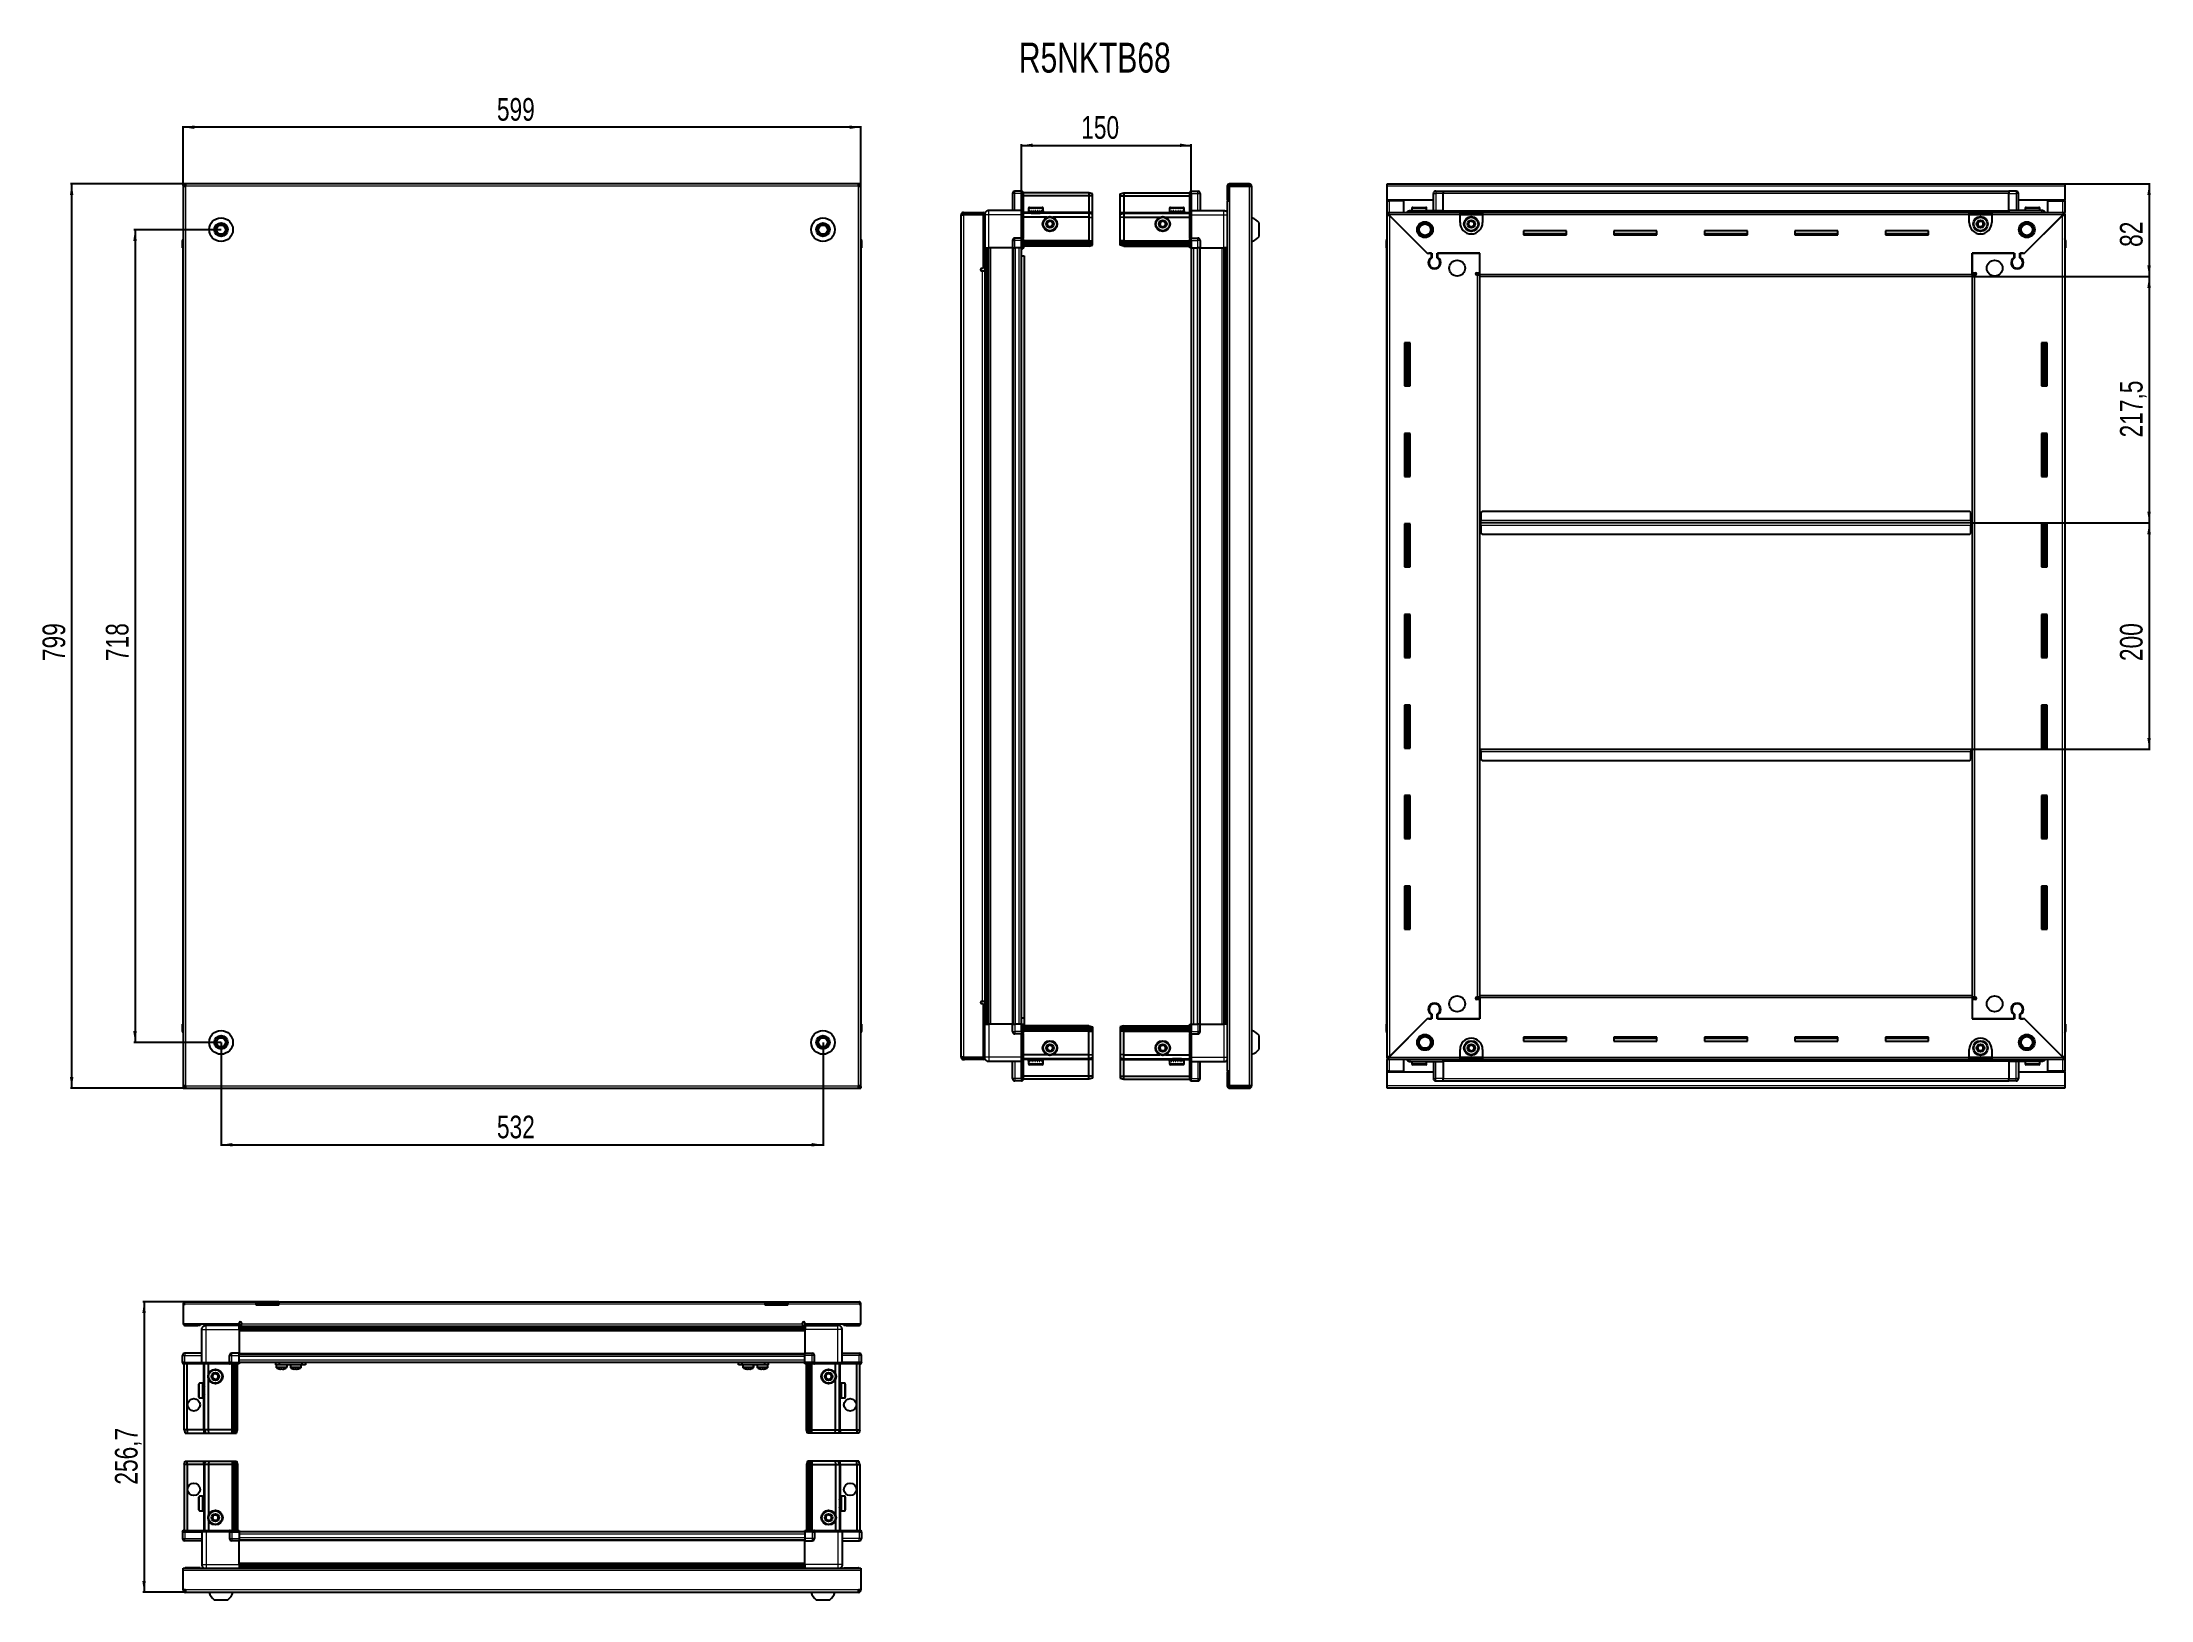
# Model space of a CAD drawing. Header units: millimetres. Extents: x 899 to 2763, y 642 to 2019.
import ezdxf

# ---------------------------------------------------------------- set-up
doc = ezdxf.new("R2010")
doc.units = ezdxf.units.MM
doc.layers.add('FORMAT', color=7, linetype='Continuous')
doc.styles.add('SLDTEXTSTYLE0', font='TXT', dxfattribs={"width": 0.75})
doc.dimstyles.new('SLDDIMSTYLE0', dxfattribs={"dimtxt": 20, "dimasz": 10, "dimexe": 0, "dimexo": 0.0625, "dimgap": 5, "dimtad": 2, "dimdec": 1, "dimrnd": 1e-09, "dimzin": 12, "dimdsep": 46, "dimtxsty": 'SLDTEXTSTYLE0', "dimsah": 1, "dimcen": 0.09, "dimadec": 0, "dimazin": 3, "dimtfac": 1, "dimtofl": 0, "dimtmove": 0, "dimatfit": 3, "dimfxl": 0, "dimfrac": 2, "dimtolj": 1, "dimtzin": 12, "dimarcsym": 0})

msp = doc.modelspace()

# ---------------------------------------------------------------- texts
at = {"layer": 'FORMAT', "insert": (1762.58, 2018.15), "char_height": 26.458, "attachment_point": 1, "style": 'SLDTEXTSTYLE0'}
msp.add_mtext('R5NKTB68', dxfattribs=at)

# ---------------------------------------------------------------- blocks, each defined once
blk = doc.blocks.new('_D')
at = {"layer": 'FORMAT'}
for p, q in [((1024, 1893.4), (924.5, 1893.4)), ((925.5, 1094.4), (925.5, 1893.4)), ((1024, 1094.4), (924.5, 1094.4))]:
    blk.add_line(p, q, dxfattribs=at)
for points in [[(925.5, 1893.4), (923.9, 1883.4), (927, 1883.4)], [(925.5, 1094.4), (927, 1104.4), (923.9, 1104.4)]]:
    blk.add_solid(points, dxfattribs=at)
at = {"layer": 'FORMAT', "insert": (899.7, 1471.8), "char_height": 20, "attachment_point": 1, "rotation": 90, "style": 'SLDTEXTSTYLE0'}
blk.add_mtext('799', dxfattribs=at)
blk = doc.blocks.new('_D_1')
at = {"layer": 'FORMAT'}
for p, q in [((1024, 1893.4), (1024, 1944.4)), ((1623, 1943.4), (1024, 1943.4)), ((1623, 1893.4), (1623, 1944.4))]:
    blk.add_line(p, q, dxfattribs=at)
for points in [[(1024, 1943.4), (1034, 1941.9), (1034, 1945)], [(1623, 1943.4), (1613, 1945), (1613, 1941.9)]]:
    blk.add_solid(points, dxfattribs=at)
at = {"layer": 'FORMAT', "insert": (1301.3, 1969.2), "char_height": 20, "attachment_point": 1, "style": 'SLDTEXTSTYLE0'}
blk.add_mtext('599', dxfattribs=at)
blk = doc.blocks.new('_D_2')
at = {"layer": 'FORMAT'}
for p, q in [((1057.5, 1134.9), (1057.5, 1043.4)), ((1589.5, 1134.9), (1589.5, 1043.4)), ((1057.5, 1044.4), (1589.5, 1044.4))]:
    blk.add_line(p, q, dxfattribs=at)
for points in [[(1057.5, 1044.4), (1067.5, 1042.9), (1067.5, 1046)], [(1589.5, 1044.4), (1579.5, 1046), (1579.5, 1042.9)]]:
    blk.add_solid(points, dxfattribs=at)
at = {"layer": 'FORMAT', "insert": (1301.3, 1070.2), "char_height": 20, "attachment_point": 1, "style": 'SLDTEXTSTYLE0'}
blk.add_mtext('532', dxfattribs=at)
blk = doc.blocks.new('_D_3')
at = {"layer": 'FORMAT'}
for p, q in [((1057.5, 1852.9), (980.5, 1852.9)), ((981.5, 1852.9), (981.5, 1134.9)), ((1057.5, 1134.9), (980.5, 1134.9))]:
    blk.add_line(p, q, dxfattribs=at)
for points in [[(981.5, 1852.9), (979.9, 1842.9), (983, 1842.9)], [(981.5, 1134.9), (983, 1144.9), (979.9, 1144.9)]]:
    blk.add_solid(points, dxfattribs=at)
at = {"layer": 'FORMAT', "insert": (955.7, 1471.8), "char_height": 20, "attachment_point": 1, "rotation": 90, "style": 'SLDTEXTSTYLE0'}
blk.add_mtext('718', dxfattribs=at)
blk = doc.blocks.new('_D_4')
at = {"layer": 'FORMAT'}
for p, q in [((1764.9, 1836.9), (1764.9, 1928.4)), ((1764.9, 1927.4), (1914.9, 1927.4)), ((1914.9, 1836.9), (1914.9, 1928.4))]:
    blk.add_line(p, q, dxfattribs=at)
for points in [[(1764.9, 1927.4), (1774.9, 1925.9), (1774.9, 1929)], [(1914.9, 1927.4), (1904.9, 1929), (1904.9, 1925.9)]]:
    blk.add_solid(points, dxfattribs=at)
at = {"layer": 'FORMAT', "insert": (1817.7, 1953.2), "char_height": 20, "attachment_point": 1, "style": 'SLDTEXTSTYLE0'}
blk.add_mtext('150', dxfattribs=at)
blk = doc.blocks.new('_D_5')
at = {"layer": 'FORMAT'}
for p, q in [((2687, 1893.4), (2762.5, 1893.4)), ((2761.5, 1893.4), (2761.5, 1811.4)), ((2605, 1811.4), (2762.5, 1811.4))]:
    blk.add_line(p, q, dxfattribs=at)
for points in [[(2761.5, 1893.4), (2759.9, 1883.4), (2763, 1883.4)], [(2761.5, 1811.4), (2763, 1821.4), (2759.9, 1821.4)]]:
    blk.add_solid(points, dxfattribs=at)
at = {"layer": 'FORMAT', "insert": (2735.7, 1837.7), "char_height": 20, "attachment_point": 1, "rotation": 90, "style": 'SLDTEXTSTYLE0'}
blk.add_mtext('82', dxfattribs=at)
blk = doc.blocks.new('_D_6')
at = {"layer": 'FORMAT'}
for p, q in [((2605, 1811.4), (2762.5, 1811.4)), ((2761.5, 1811.4), (2761.5, 1593.9)), ((2604, 1593.9), (2762.5, 1593.9))]:
    blk.add_line(p, q, dxfattribs=at)
for points in [[(2761.5, 1811.4), (2759.9, 1801.4), (2763, 1801.4)], [(2761.5, 1593.9), (2763, 1603.9), (2759.9, 1603.9)]]:
    blk.add_solid(points, dxfattribs=at)
at = {"layer": 'FORMAT', "insert": (2735.7, 1669.4), "char_height": 20, "attachment_point": 1, "rotation": 90, "style": 'SLDTEXTSTYLE0'}
blk.add_mtext('217,5', dxfattribs=at)
blk = doc.blocks.new('_D_7')
at = {"layer": 'FORMAT'}
for p, q in [((2604, 1593.9), (2762.5, 1593.9)), ((2761.5, 1593.9), (2761.5, 1393.9)), ((2604, 1393.9), (2762.5, 1393.9))]:
    blk.add_line(p, q, dxfattribs=at)
for points in [[(2761.5, 1593.9), (2759.9, 1583.9), (2763, 1583.9)], [(2761.5, 1393.9), (2763, 1403.9), (2759.9, 1403.9)]]:
    blk.add_solid(points, dxfattribs=at)
at = {"layer": 'FORMAT', "insert": (2735.7, 1471.8), "char_height": 20, "attachment_point": 1, "rotation": 90, "style": 'SLDTEXTSTYLE0'}
blk.add_mtext('200', dxfattribs=at)
blk = doc.blocks.new('_D_8')
at = {"layer": 'FORMAT'}
for p, q in [((1108.5, 905.8), (988.5, 905.8)), ((989.5, 905.8), (989.5, 649.1)), ((1026.1, 649.1), (988.5, 649.1))]:
    blk.add_line(p, q, dxfattribs=at)
for points in [[(989.5, 905.8), (987.9, 895.8), (991, 895.8)], [(989.5, 649.1), (991, 659.1), (987.9, 659.1)]]:
    blk.add_solid(points, dxfattribs=at)
at = {"layer": 'FORMAT', "insert": (963.7, 744.2), "char_height": 20, "attachment_point": 1, "rotation": 90, "style": 'SLDTEXTSTYLE0'}
blk.add_mtext('256,7', dxfattribs=at)

# ---------------------------------------------------------------- dimensions: what is measured, and where the dimension line sits
at = {"layer": 'FORMAT'}
dim = msp.add_linear_dim(base=(1023.97, 1943.43), p1=(1622.97, 1893.43), p2=(1023.97, 1893.43), dimstyle='SLDDIMSTYLE0', dxfattribs=at)
dim.commit()
dim.dimension.update_dxf_attribs({"geometry": '_D_1', "text_midpoint": (1323.47, 1943.43), "dimtype": 160})
for base, p1, p2, angle, picture, middle in [((1914.9, 1927.43), (1764.9, 1836.93), (1914.9, 1836.93), 0, '_D_4', (1839.9, 1927.43)), ((925.47, 1893.43), (1023.97, 1094.43), (1023.97, 1893.43), 90, '_D', (925.47, 1493.93)), ((2761.45, 1811.43), (2686.95, 1893.43), (2604.95, 1811.43), 90, '_D_5', (2761.45, 1852.43)), ((981.47, 1134.93), (1057.47, 1852.93), (1057.47, 1134.93), 90, '_D_3', (981.47, 1493.93)), ((2761.45, 1593.93), (2604.95, 1811.43), (2603.95, 1593.93), 90, '_D_6', (2761.45, 1702.68)), ((2761.45, 1393.93), (2603.95, 1593.93), (2603.95, 1393.93), 90, '_D_7', (2761.45, 1493.93)), ((1589.47, 1044.43), (1057.47, 1134.93), (1589.47, 1134.93), 0, '_D_2', (1323.47, 1044.43)), ((989.47, 649.06), (1108.47, 905.76), (1026.07, 649.06), 90, '_D_8', (989.47, 777.41))]:
    dim = msp.add_linear_dim(base=base, p1=p1, p2=p2, angle=angle, dimstyle='SLDDIMSTYLE0', dxfattribs=at)
    dim.commit()
    dim.dimension.update_dxf_attribs({"geometry": picture, "text_midpoint": middle, "dimtype": 160})

# ---------------------------------------------------------------- linework, layer by layer
at = {"color": 7, "linetype": 'Continuous', "lineweight": 25}
for p, q in [((1023.97, 1891.93), (1023.97, 1893.43)), ((1026.07, 1893.43), (1023.97, 1893.43)), ((1023.97, 1891.93), (1026.07, 1891.93)), ((1023.97, 1891.93), (1023.97, 1891.33)), ((1023.97, 1891.33), (1023.97, 1096.53)), ((1023.97, 1891.33), (1026.07, 1891.33)), ((1026.07, 1893.43), (1026.07, 1891.33)), ((1620.87, 1893.43), (1026.07, 1893.43)), ((1620.87, 1891.33), (1620.87, 1893.43)), ((1622.97, 1893.43), (1620.87, 1893.43)), ((1620.87, 1891.93), (1622.97, 1891.93)), ((1620.87, 1891.33), (1622.97, 1891.33)), ((1622.97, 1891.93), (1622.97, 1893.43)), ((1622.97, 1891.33), (1622.97, 1891.93)), ((1622.97, 1096.53), (1622.97, 1891.33)), ((1757.05, 1884.93), (1757.05, 1869.93)), ((1765.05, 1886.93), (1759.05, 1886.93)), ((1765.05, 1886.93), (1765.38, 1886.93)), ((1765.05, 1886.93), (1765.05, 1884.93)), ((1765.05, 1870.13), (1765.05, 1884.93)), ((1765.05, 1870.13), (1765.05, 1884.93)), ((1766.25, 1886.43), (1765.38, 1886.93)), ((1766.25, 1884.93), (1766.25, 1886.43)), ((1824.55, 1885.43), (1766.25, 1885.43)), ((1766.25, 1884.93), (1766.25, 1870.13)), ((1824.55, 1882.93), (1766.25, 1882.93)), ((1824.55, 1885.43), (1824.55, 1882.93)), ((1827.55, 1884.63), (1824.55, 1885.43)), ((1824.55, 1882.93), (1824.55, 1868.43)), ((1827.55, 1882.78), (1824.55, 1882.93)), ((1827.55, 1882.78), (1827.55, 1884.63)), ((1827.55, 1868.43), (1827.55, 1882.78)), ((1852.25, 1884.63), (1855.25, 1885.43)), ((1852.25, 1882.78), (1852.25, 1884.63)), ((1852.25, 1882.78), (1855.25, 1882.93)), ((1852.25, 1868.43), (1852.25, 1882.78)), ((1855.25, 1885.43), (1855.25, 1882.93)), ((1855.25, 1885.43), (1913.55, 1885.43)), ((1855.25, 1882.93), (1855.25, 1868.43)), ((1855.25, 1882.93), (1913.55, 1882.93)), ((1914.41, 1886.93), (1913.55, 1886.43)), ((1914.41, 1886.93), (1913.55, 1886.43)), ((1913.55, 1886.43), (1913.55, 1884.93)), ((1913.55, 1870.13), (1913.55, 1884.93)), ((1914.75, 1886.93), (1914.41, 1886.93)), ((1914.75, 1886.93), (1914.41, 1886.93)), ((1914.75, 1884.93), (1914.75, 1886.93)), ((1914.75, 1886.93), (1914.75, 1886.93)), ((1914.75, 1886.93), (1920.75, 1886.93)), ((1914.75, 1884.93), (1914.75, 1870.13)), ((1922.75, 1884.93), (1922.75, 1869.93)), ((1946.75, 1891.33), (1946.75, 1878.93)), ((1948.25, 1891.33), (1948.25, 1878.93)), ((1948.75, 1878.43), (1948.75, 1891.33)), ((1948.75, 1891.33), (1966.15, 1891.33)), ((1966.15, 1893.43), (1948.85, 1893.43)), ((1966.15, 1891.93), (1948.85, 1891.93)), ((1966.15, 1891.93), (1966.15, 1893.43)), ((1966.15, 1891.33), (1968.25, 1891.33)), ((1968.25, 1891.33), (1968.25, 1096.53)), ((2087.95, 1893.43), (2686.95, 1893.43)), ((2087.95, 1891.33), (2087.95, 1893.43)), ((2087.95, 1878.93), (2087.95, 1891.33)), ((2128.95, 1869.93), (2128.95, 1884.93)), ((2129.63, 1886.43), (2129.63, 1886.43)), ((2130.95, 1886.93), (2137.45, 1886.93)), ((2130.95, 1886.93), (2137.45, 1886.93)), ((2137.45, 1886.93), (2137.45, 1886.93)), ((2137.45, 1886.93), (2137.45, 1886.93)), ((2137.45, 1886.93), (2137.45, 1884.93)), ((2637.45, 1886.78), (2137.45, 1886.78)), ((2137.45, 1869.93), (2137.45, 1884.93)), ((2637.45, 1886.93), (2637.45, 1886.93)), ((2643.95, 1886.93), (2637.45, 1886.93)), ((2643.95, 1886.93), (2637.45, 1886.93)), ((2637.45, 1886.93), (2637.45, 1884.93)), ((2637.45, 1869.93), (2637.45, 1884.93)), ((2645.95, 1884.93), (2645.95, 1884.93)), ((2645.95, 1869.93), (2645.95, 1884.93)), ((2686.95, 1893.43), (2686.95, 1891.33)), ((2686.95, 1891.33), (2686.95, 1878.93)), ((1713.05, 1866.08), (1711.55, 1866.08)), ((1711.55, 1865.58), (1711.55, 1866.08)), ((1711.55, 1122.28), (1711.55, 1865.58)), ((1713.65, 1866.68), (1713.65, 1868.18)), ((1713.65, 1868.18), (1714.55, 1868.18)), ((1713.65, 1866.68), (1714.55, 1866.68)), ((1713.65, 1866.18), (1731.05, 1866.18)), ((1714.55, 1866.68), (1714.55, 1868.18)), ((1714.55, 1868.18), (1731.05, 1868.18)), ((1714.55, 1866.68), (1731.05, 1866.68)), ((1731.05, 1866.68), (1731.05, 1868.18)), ((1732.55, 1866.18), (1731.05, 1866.18)), ((1731.05, 1866.18), (1731.05, 1818.68)), ((1732.55, 1865.93), (1732.55, 1836.93)), ((1765.05, 1869.93), (1736.05, 1869.93)), ((1765.05, 1869.93), (1765.05, 1870.13)), ((1765.05, 1869.93), (1766.25, 1869.93)), ((1765.05, 1865.93), (1765.05, 1869.93)), ((1765.05, 1845.63), (1765.05, 1865.93)), ((1766.25, 1870.13), (1766.25, 1869.93)), ((1766.25, 1869.93), (1766.25, 1865.93)), ((1824.55, 1867.43), (1766.25, 1867.43)), ((1766.25, 1865.93), (1766.25, 1845.63)), ((1787.55, 1863.93), (1766.25, 1863.93)), ((1771.05, 1871.83), (1771.05, 1869.43)), ((1771.05, 1869.43), (1771.05, 1868.93)), ((1771.05, 1868.93), (1771.18, 1868.93)), ((1771.37, 1869.43), (1771.18, 1869.43)), ((1771.18, 1869.43), (1771.18, 1868.93)), ((1771.18, 1868.93), (1771.37, 1868.93)), ((1771.37, 1869.43), (1771.37, 1868.93)), ((1771.37, 1868.93), (1771.9, 1868.93)), ((1771.85, 1872.63), (1779.02, 1872.63)), ((1772.3, 1869.43), (1771.9, 1869.43)), ((1771.9, 1869.43), (1771.9, 1868.93)), ((1771.9, 1868.93), (1772.3, 1868.93)), ((1772.3, 1869.43), (1772.3, 1868.93)), ((1772.3, 1868.93), (1773.17, 1868.93)), ((1773.15, 1868.93), (1773.15, 1868.83)), ((1773.15, 1868.83), (1781.95, 1868.83)), ((1773.74, 1869.43), (1773.17, 1869.43)), ((1773.17, 1869.43), (1773.17, 1868.93)), ((1773.17, 1868.93), (1773.74, 1868.93)), ((1773.55, 1868.43), (1774.24, 1867.95)), ((1773.55, 1868.43), (1778.58, 1868.43)), ((1774.24, 1867.95), (1773.55, 1867.47)), ((1773.55, 1867.47), (1773.55, 1867.43)), ((1773.55, 1867.47), (1778.58, 1867.47)), ((1773.74, 1869.43), (1773.74, 1868.93)), ((1773.74, 1868.93), (1774.87, 1868.93)), ((1774.24, 1867.95), (1778.4, 1867.95)), ((1775.56, 1869.43), (1774.87, 1869.43)), ((1774.87, 1869.43), (1774.87, 1868.93)), ((1774.87, 1868.93), (1775.56, 1868.93)), ((1775.56, 1869.43), (1775.56, 1868.93)), ((1775.56, 1868.93), (1776.83, 1868.93)), ((1777.57, 1869.43), (1776.83, 1869.43)), ((1776.83, 1869.43), (1776.83, 1868.93)), ((1776.83, 1868.93), (1777.06, 1868.93)), ((1777.06, 1869.43), (1777.06, 1868.93)), ((1777.56, 1869.43), (1777.56, 1868.93)), ((1777.56, 1868.93), (1777.57, 1868.93)), ((1777.57, 1869.43), (1777.57, 1868.93)), ((1777.57, 1868.93), (1778.86, 1868.93)), ((1778.4, 1867.95), (1780.86, 1867.95)), ((1778.58, 1868.43), (1781.55, 1868.43)), ((1778.58, 1867.47), (1781.55, 1867.47)), ((1779.58, 1869.43), (1778.86, 1869.43)), ((1778.86, 1869.43), (1778.86, 1868.93)), ((1778.92, 1869.43), (1778.92, 1868.93)), ((1778.92, 1868.93), (1779.58, 1868.93)), ((1779.02, 1872.63), (1783.25, 1872.63)), ((1779.58, 1869.43), (1779.58, 1868.93)), ((1779.58, 1868.93), (1780.77, 1868.93)), ((1781.39, 1869.43), (1780.77, 1869.43)), ((1780.77, 1869.43), (1780.77, 1868.93)), ((1780.77, 1868.93), (1781.39, 1868.93)), ((1780.86, 1867.95), (1781.55, 1868.43)), ((1781.55, 1867.47), (1780.86, 1867.95)), ((1781.39, 1869.43), (1781.39, 1868.93)), ((1781.39, 1868.93), (1782.35, 1868.93)), ((1781.55, 1867.43), (1781.55, 1867.47)), ((1781.95, 1868.83), (1781.95, 1868.93)), ((1782.82, 1869.43), (1782.35, 1869.43)), ((1782.35, 1869.43), (1782.35, 1868.93)), ((1782.35, 1868.93), (1782.82, 1868.93)), ((1782.82, 1869.43), (1782.82, 1868.93)), ((1782.82, 1868.93), (1783.47, 1868.93)), ((1783.74, 1869.43), (1783.47, 1869.43)), ((1783.47, 1869.43), (1783.47, 1868.93)), ((1783.47, 1868.93), (1783.74, 1868.93)), ((1783.74, 1869.43), (1783.74, 1868.93)), ((1783.74, 1868.93), (1784.01, 1868.93)), ((1784.05, 1869.43), (1784.01, 1869.43)), ((1784.01, 1869.43), (1784.01, 1868.93)), ((1784.01, 1868.93), (1784.05, 1868.93)), ((1784.05, 1869.43), (1784.05, 1871.83)), ((1784.05, 1869.43), (1784.05, 1868.93)), ((1824.55, 1863.93), (1792.55, 1863.93)), ((1824.55, 1868.43), (1824.55, 1867.43)), ((1824.55, 1867.43), (1824.55, 1863.93)), ((1827.55, 1866.63), (1824.55, 1867.43)), ((1824.55, 1863.93), (1824.55, 1843.43)), ((1824.55, 1863.93), (1827.55, 1863.6)), ((1827.55, 1866.63), (1827.55, 1868.43)), ((1827.55, 1863.6), (1827.55, 1866.63)), ((1852.25, 1866.63), (1852.25, 1868.43)), ((1852.25, 1866.63), (1855.25, 1867.43)), ((1852.25, 1863.6), (1852.25, 1866.63)), ((1855.25, 1863.93), (1852.25, 1863.6)), ((1855.25, 1868.43), (1855.25, 1867.43)), ((1855.25, 1867.43), (1855.25, 1863.93)), ((1855.25, 1867.43), (1913.55, 1867.43)), ((1855.25, 1863.93), (1855.25, 1843.43)), ((1855.25, 1863.93), (1887.25, 1863.93)), ((1892.25, 1863.93), (1913.55, 1863.93)), ((1895.75, 1871.83), (1895.75, 1868.93)), ((1895.75, 1868.93), (1895.79, 1868.93)), ((1895.91, 1869.43), (1895.79, 1869.43)), ((1895.79, 1869.43), (1895.79, 1868.93)), ((1895.79, 1868.93), (1895.91, 1868.93)), ((1895.91, 1869.43), (1895.91, 1868.93)), ((1895.91, 1868.93), (1896.32, 1868.93)), ((1896.66, 1869.43), (1896.32, 1869.43)), ((1896.32, 1869.43), (1896.32, 1868.93)), ((1896.32, 1868.93), (1896.66, 1868.93)), ((1896.55, 1872.63), (1907.95, 1872.63)), ((1896.66, 1869.43), (1896.66, 1868.93)), ((1896.66, 1868.93), (1897.43, 1868.93)), ((1897.95, 1869.43), (1897.43, 1869.43)), ((1897.43, 1869.43), (1897.43, 1868.93)), ((1897.43, 1868.93), (1897.95, 1868.93)), ((1897.85, 1868.93), (1897.85, 1868.83)), ((1897.85, 1868.83), (1906.65, 1868.83)), ((1897.95, 1869.43), (1897.95, 1868.93)), ((1897.95, 1868.93), (1899.01, 1868.93)), ((1898.25, 1868.43), (1898.94, 1867.95)), ((1898.25, 1868.43), (1906.25, 1868.43)), ((1898.94, 1867.95), (1898.25, 1867.47)), ((1898.25, 1867.47), (1898.25, 1867.43)), ((1898.25, 1867.47), (1906.25, 1867.47)), ((1898.94, 1867.95), (1905.56, 1867.95)), ((1899.67, 1869.43), (1899.01, 1869.43)), ((1899.01, 1869.43), (1899.01, 1868.93)), ((1899.01, 1868.93), (1899.67, 1868.93)), ((1899.67, 1869.43), (1899.67, 1868.93)), ((1899.67, 1868.93), (1900.91, 1868.93)), ((1901.64, 1869.43), (1900.91, 1869.43)), ((1900.91, 1869.43), (1900.91, 1868.93)), ((1900.91, 1868.93), (1901.34, 1868.93)), ((1901.34, 1869.43), (1901.34, 1868.93)), ((1901.64, 1869.43), (1901.64, 1868.93)), ((1901.64, 1868.93), (1902.94, 1868.93)), ((1903.67, 1869.43), (1902.94, 1869.43)), ((1902.94, 1869.43), (1902.94, 1868.93)), ((1903.21, 1869.43), (1903.21, 1868.93)), ((1903.21, 1868.93), (1903.67, 1868.93)), ((1903.67, 1869.43), (1903.67, 1868.93)), ((1903.67, 1868.93), (1904.9, 1868.93)), ((1905.56, 1869.43), (1904.9, 1869.43)), ((1904.9, 1869.43), (1904.9, 1868.93)), ((1904.9, 1868.93), (1905.56, 1868.93)), ((1905.56, 1869.43), (1905.56, 1868.93)), ((1905.56, 1868.93), (1906.61, 1868.93)), ((1905.56, 1867.95), (1906.25, 1868.43)), ((1906.25, 1867.47), (1905.56, 1867.95)), ((1906.25, 1867.43), (1906.25, 1867.47)), ((1907.13, 1869.43), (1906.61, 1869.43)), ((1906.61, 1869.43), (1906.61, 1868.93)), ((1906.61, 1868.93), (1907.13, 1868.93)), ((1906.65, 1868.83), (1906.65, 1868.93)), ((1907.13, 1869.43), (1907.13, 1868.93)), ((1907.13, 1868.93), (1907.88, 1868.93)), ((1908.22, 1869.43), (1907.88, 1869.43)), ((1907.88, 1869.43), (1907.88, 1868.93)), ((1907.88, 1868.93), (1908.22, 1868.93)), ((1908.22, 1869.43), (1908.22, 1868.93)), ((1908.22, 1868.93), (1908.61, 1868.93)), ((1908.72, 1869.43), (1908.61, 1869.43)), ((1908.61, 1869.43), (1908.61, 1868.93)), ((1908.61, 1868.93), (1908.72, 1868.93)), ((1908.72, 1869.43), (1908.72, 1868.93)), ((1908.72, 1868.93), (1908.75, 1868.93)), ((1908.75, 1868.93), (1908.75, 1871.83)), ((1913.55, 1869.93), (1913.55, 1870.13)), ((1914.75, 1869.93), (1913.55, 1869.93)), ((1913.55, 1865.93), (1913.55, 1869.93)), ((1913.55, 1845.63), (1913.55, 1865.93)), ((1914.75, 1870.13), (1914.75, 1869.93)), ((1914.75, 1869.93), (1914.75, 1865.93)), ((1914.75, 1869.93), (1943.75, 1869.93)), ((1914.75, 1865.93), (1914.75, 1845.63)), ((1946.65, 1878.43), (1946.65, 1109.43)), ((1946.65, 1878.43), (1948.75, 1878.43)), ((1946.75, 1878.93), (1948.25, 1878.93)), ((2128.95, 1878.93), (2087.95, 1878.93)), ((2087.95, 1878.43), (2087.95, 1878.93)), ((2087.95, 1868.18), (2087.95, 1878.43)), ((2087.95, 1878.43), (2090.05, 1878.43)), ((2087.95, 1866.68), (2087.95, 1868.18)), ((2087.95, 1868.18), (2088.95, 1868.18)), ((2087.95, 1866.18), (2087.95, 1866.68)), ((2087.95, 1866.68), (2088.95, 1866.68)), ((2087.95, 1121.68), (2087.95, 1866.18)), ((2089.45, 1866.18), (2087.95, 1866.18)), ((2088.95, 1868.18), (2152.45, 1868.18)), ((2088.95, 1866.68), (2088.95, 1868.18)), ((2089.45, 1878.43), (2089.45, 1878.93)), ((2089.55, 1866.08), (2123.45, 1832.18)), ((2102.95, 1878.43), (2090.05, 1878.43)), ((2124.15, 1831.48), (2090.05, 1865.58)), ((2102.95, 1868.18), (2102.95, 1878.43)), ((2108.45, 1869.93), (2137.45, 1869.93)), ((2109.95, 1871.83), (2109.95, 1869.93)), ((2110.75, 1872.63), (2122.15, 1872.63)), ((2122.95, 1869.93), (2122.95, 1871.83)), ((2137.38, 1868.18), (2137.45, 1869.9)), ((2137.45, 1869.93), (2137.45, 1869.43)), ((2137.45, 1868.78), (2637.45, 1868.78)), ((2152.45, 1866.08), (2152.45, 1868.18)), ((2152.45, 1868.18), (2172.45, 1868.18)), ((2152.45, 1866.68), (2172.45, 1866.68)), ((2152.45, 1859.18), (2152.45, 1866.08)), ((2172.45, 1868.18), (2172.45, 1866.08)), ((2172.45, 1868.18), (2602.45, 1868.18)), ((2172.45, 1866.08), (2172.45, 1859.18)), ((2602.45, 1866.08), (2602.45, 1868.18)), ((2602.45, 1868.18), (2622.45, 1868.18)), ((2602.45, 1866.68), (2622.45, 1866.68)), ((2602.45, 1859.18), (2602.45, 1866.08)), ((2622.45, 1868.18), (2685.95, 1868.18)), ((2622.45, 1868.18), (2622.45, 1866.08)), ((2622.45, 1866.08), (2622.45, 1859.18)), ((2637.45, 1869.93), (2637.45, 1869.43)), ((2666.45, 1869.93), (2637.45, 1869.93)), ((2637.45, 1869.9), (2637.53, 1868.18)), ((2686.95, 1878.93), (2645.95, 1878.93)), ((2684.85, 1865.58), (2650.75, 1831.48)), ((2651.45, 1832.18), (2685.35, 1866.08)), ((2651.95, 1871.83), (2651.95, 1869.93)), ((2652.75, 1872.63), (2664.15, 1872.63)), ((2664.95, 1869.93), (2664.95, 1871.83)), ((2671.95, 1878.43), (2684.85, 1878.43)), ((2671.95, 1868.18), (2671.95, 1878.43)), ((2684.85, 1878.43), (2686.95, 1878.43)), ((2685.45, 1878.43), (2685.45, 1878.93)), ((2685.45, 1866.18), (2686.95, 1866.18)), ((2685.95, 1866.68), (2685.95, 1868.18)), ((2685.95, 1868.18), (2686.95, 1868.18)), ((2685.95, 1866.68), (2686.95, 1866.68)), ((2686.95, 1878.43), (2686.95, 1878.93)), ((2686.95, 1878.43), (2686.95, 1868.18)), ((2686.95, 1866.68), (2686.95, 1868.18)), ((2686.95, 1866.68), (2686.95, 1866.18)), ((2686.95, 1866.18), (2686.95, 1121.68)), ((1765.05, 1845.43), (1759.05, 1845.43)), ((1765.05, 1845.43), (1765.05, 1845.63)), ((1765.05, 1845.43), (1765.05, 1843.43)), ((1765.05, 1845.43), (1766.25, 1845.43)), ((1766.25, 1845.63), (1766.25, 1845.43)), ((1766.25, 1844.76), (1766.25, 1845.43)), ((1827.55, 1843.43), (1827.55, 1863.6)), ((1852.25, 1843.43), (1852.25, 1863.6)), ((1913.55, 1845.43), (1913.55, 1845.63)), ((1914.75, 1845.43), (1913.55, 1845.43)), ((1913.55, 1845.43), (1913.55, 1844.76)), ((1914.75, 1845.63), (1914.75, 1845.43)), ((1914.75, 1843.43), (1914.75, 1845.43)), ((1914.75, 1845.43), (1920.75, 1845.43)), ((1914.75, 1843.43), (1914.75, 1845.43)), ((1974.85, 1846.93), (1974.85, 1858.93)), ((2246.45, 1851.93), (2208.45, 1851.93)), ((2208.45, 1851.93), (2208.45, 1848.43)), ((2246.45, 1849.18), (2208.45, 1849.18)), ((2208.45, 1848.43), (2246.45, 1848.43)), ((2246.45, 1848.43), (2246.45, 1851.93)), ((2326.45, 1851.93), (2288.45, 1851.93)), ((2288.45, 1851.93), (2288.45, 1848.43)), ((2326.45, 1849.18), (2288.45, 1849.18)), ((2288.45, 1848.43), (2326.45, 1848.43)), ((2326.45, 1848.43), (2326.45, 1851.93)), ((2406.45, 1851.93), (2368.45, 1851.93)), ((2368.45, 1851.93), (2368.45, 1848.43)), ((2406.45, 1849.18), (2368.45, 1849.18)), ((2368.45, 1848.43), (2406.45, 1848.43)), ((2406.45, 1848.43), (2406.45, 1851.93)), ((2486.45, 1851.93), (2448.45, 1851.93)), ((2448.45, 1851.93), (2448.45, 1848.43)), ((2486.45, 1849.18), (2448.45, 1849.18)), ((2448.45, 1848.43), (2486.45, 1848.43)), ((2486.45, 1848.43), (2486.45, 1851.93)), ((2566.45, 1851.93), (2528.45, 1851.93)), ((2528.45, 1851.93), (2528.45, 1848.43)), ((2566.45, 1849.18), (2528.45, 1849.18)), ((2528.45, 1848.43), (2566.45, 1848.43)), ((2566.45, 1848.43), (2566.45, 1851.93)), ((1023.47, 1843.43), (1023.47, 1836.93)), ((1023.47, 1836.93), (1023.47, 1843.43)), ((1023.47, 1836.93), (1023.47, 1836.93)), ((1023.97, 1836.93), (1023.47, 1836.93)), ((1023.62, 1836.93), (1023.62, 1150.93)), ((1622.97, 1844.76), (1622.97, 1844.76)), ((1622.97, 1836.93), (1623.47, 1836.93)), ((1623.32, 1150.93), (1623.32, 1836.93)), ((1623.47, 1843.43), (1623.47, 1836.93)), ((1623.47, 1836.93), (1623.47, 1843.43)), ((1623.47, 1836.93), (1623.47, 1836.93)), ((1623.47, 1836.93), (1623.47, 1836.93)), ((1731.05, 1839.68), (1732.55, 1839.68)), ((1732.55, 1836.93), (1731.05, 1836.93)), ((1733.2, 1150.93), (1733.2, 1836.93)), ((1734.99, 1836.93), (1734.99, 1150.93)), ((1735.03, 1836.93), (1735.03, 1150.93)), ((1757.05, 1836.93), (1736.05, 1836.93)), ((1757.05, 1843.43), (1757.05, 1836.93)), ((1757.05, 1836.93), (1759.05, 1836.93)), ((1757.7, 1150.93), (1757.7, 1836.93)), ((1765.05, 1836.93), (1759.05, 1836.93)), ((1764.9, 1150.93), (1764.9, 1836.93)), ((1764.9, 1829.93), (1767.4, 1829.93)), ((1765.05, 1836.93), (1765.05, 1843.43)), ((1765.05, 1836.93), (1765.05, 1843.43)), ((1765.05, 1836.93), (1765.38, 1836.93)), ((1765.05, 1836.93), (1765.05, 1836.93)), ((1765.38, 1836.93), (1765.38, 1843.43)), ((1766.25, 1836.93), (1765.38, 1836.93)), ((1765.38, 1836.93), (1765.38, 1836.93)), ((1766.25, 1844.76), (1766.25, 1836.93)), ((1824.55, 1842.43), (1766.25, 1842.43)), ((1824.55, 1841.43), (1766.25, 1841.43)), ((1824.55, 1839.93), (1766.25, 1839.93)), ((1824.55, 1838.43), (1766.25, 1838.43)), ((1767.4, 1829.93), (1767.4, 1156.43)), ((1824.55, 1843.43), (1824.55, 1842.43)), ((1824.55, 1842.43), (1824.55, 1841.43)), ((1824.55, 1842.43), (1827.55, 1841.63)), ((1824.55, 1841.43), (1824.55, 1839.93)), ((1824.55, 1841.43), (1827.55, 1840.89)), ((1824.55, 1839.93), (1827.55, 1840.39)), ((1824.55, 1839.93), (1824.55, 1838.43)), ((1824.55, 1838.43), (1827.55, 1839.24)), ((1827.55, 1841.63), (1827.55, 1843.43)), ((1827.55, 1840.89), (1827.55, 1841.63)), ((1827.55, 1840.39), (1827.55, 1840.89)), ((1827.55, 1839.24), (1827.55, 1840.39)), ((1852.25, 1841.63), (1852.25, 1843.43)), ((1855.25, 1842.43), (1852.25, 1841.63)), ((1852.25, 1840.89), (1852.25, 1841.63)), ((1855.25, 1841.43), (1852.25, 1840.89)), ((1852.25, 1840.39), (1852.25, 1840.89)), ((1852.25, 1839.24), (1852.25, 1840.39)), ((1855.25, 1839.93), (1852.25, 1840.39)), ((1855.25, 1838.43), (1852.25, 1839.24)), ((1855.25, 1843.43), (1855.25, 1842.43)), ((1855.25, 1842.43), (1855.25, 1841.43)), ((1855.25, 1842.43), (1913.55, 1842.43)), ((1855.25, 1841.43), (1855.25, 1839.93)), ((1855.25, 1841.43), (1913.55, 1841.43)), ((1855.25, 1839.93), (1855.25, 1838.43)), ((1855.25, 1839.93), (1913.55, 1839.93)), ((1855.25, 1838.43), (1913.55, 1838.43)), ((1913.55, 1836.93), (1913.55, 1844.76)), ((1914.41, 1836.93), (1913.55, 1836.93)), ((1914.41, 1843.43), (1914.41, 1836.93)), ((1914.75, 1836.93), (1914.41, 1836.93)), ((1914.75, 1843.43), (1914.75, 1836.93)), ((1914.75, 1836.93), (1920.75, 1836.93)), ((1914.9, 1836.93), (1914.9, 1150.93)), ((1922.75, 1836.93), (1920.75, 1836.93)), ((1922.1, 1836.93), (1922.1, 1150.93)), ((1922.75, 1843.43), (1922.75, 1836.93)), ((1922.75, 1836.93), (1943.75, 1836.93)), ((1944.77, 1150.93), (1944.77, 1836.93)), ((1944.81, 1150.93), (1944.81, 1836.93)), ((1946.6, 1836.93), (1946.6, 1150.93)), ((2087.45, 1843.43), (2087.45, 1836.93)), ((2087.45, 1836.93), (2087.45, 1843.43)), ((2087.45, 1836.93), (2087.45, 1836.93)), ((2087.95, 1836.93), (2087.45, 1836.93)), ((2087.6, 1836.93), (2087.6, 1150.93)), ((2123.45, 1832.18), (2127.65, 1832.18)), ((2124.85, 1832.18), (2124.15, 1831.48)), ((2126.95, 1832.18), (2124.85, 1832.18)), ((2126.95, 1832.18), (2126.95, 1828.29)), ((2127.65, 1832.18), (2127.65, 1827.9)), ((2132.25, 1832.18), (2169.95, 1832.18)), ((2132.25, 1827.9), (2132.25, 1832.18)), ((2132.95, 1828.29), (2132.95, 1832.18)), ((2169.95, 1832.18), (2132.95, 1832.18)), ((2169.95, 1813.53), (2169.95, 1832.18)), ((2169.95, 1814.93), (2169.95, 1832.18)), ((2604.95, 1832.18), (2642.65, 1832.18)), ((2604.95, 1813.53), (2604.95, 1832.18)), ((2604.95, 1832.18), (2604.95, 1814.93)), ((2641.95, 1832.18), (2604.95, 1832.18)), ((2641.95, 1832.18), (2641.95, 1828.29)), ((2642.65, 1832.18), (2642.65, 1827.9)), ((2647.25, 1832.18), (2651.45, 1832.18)), ((2647.25, 1827.9), (2647.25, 1832.18)), ((2650.05, 1832.18), (2647.95, 1832.18)), ((2647.95, 1828.29), (2647.95, 1832.18)), ((2650.75, 1831.48), (2650.05, 1832.18)), ((2686.95, 1844.76), (2686.95, 1844.76)), ((2686.95, 1836.93), (2687.45, 1836.93)), ((2687.3, 1150.93), (2687.3, 1836.93)), ((2687.45, 1843.43), (2687.45, 1836.93)), ((2687.45, 1836.93), (2687.45, 1843.43)), ((2687.45, 1836.93), (2687.45, 1836.93)), ((2687.45, 1836.93), (2687.45, 1836.93)), ((1731.05, 1818.68), (1729.7, 1818.68)), ((1729.7, 1816.68), (1730.45, 1816.68)), ((1730.45, 1816.68), (1732.55, 1816.68)), ((1732.55, 1816.68), (1732.55, 1171.18)), ((2127.95, 1819.32), (2127.95, 1818.56)), ((2167.1, 1814.93), (2169.95, 1814.93)), ((2167.85, 1812.93), (2167.1, 1812.93)), ((2167.85, 1812.93), (2169.95, 1812.93)), ((2169.95, 1813.93), (2167.95, 1813.93)), ((2167.95, 1813.93), (2167.95, 1812.93)), ((2169.95, 1811.43), (2169.95, 1813.53)), ((2604.95, 1811.43), (2169.95, 1811.43)), ((2169.95, 1176.43), (2169.95, 1811.43)), ((2604.95, 1814.93), (2607.8, 1814.93)), ((2606.95, 1813.93), (2604.95, 1813.93)), ((2604.95, 1813.53), (2604.95, 1811.43)), ((2604.95, 1812.93), (2607.05, 1812.93)), ((2604.95, 1811.43), (2604.95, 1176.43)), ((2606.95, 1812.93), (2606.95, 1813.93)), ((2607.8, 1812.93), (2607.05, 1812.93)), ((2646.95, 1819.32), (2646.95, 1818.56)), ((2108.45, 1752.93), (2103.45, 1752.93)), ((2103.45, 1752.93), (2103.45, 1714.93)), ((2105.6, 1714.93), (2105.6, 1752.93)), ((2107.4, 1714.93), (2107.4, 1752.93)), ((2107.43, 1714.93), (2107.43, 1752.93)), ((2108.45, 1714.93), (2108.45, 1752.93)), ((2666.45, 1752.93), (2666.45, 1714.93)), ((2671.45, 1752.93), (2666.45, 1752.93)), ((2667.48, 1752.93), (2667.48, 1714.93)), ((2667.51, 1752.93), (2667.51, 1714.93)), ((2669.3, 1752.93), (2669.3, 1714.93)), ((2671.45, 1714.93), (2671.45, 1752.93)), ((2103.45, 1714.93), (2108.45, 1714.93)), ((2666.45, 1714.93), (2671.45, 1714.93)), ((2108.45, 1672.93), (2103.45, 1672.93)), ((2103.45, 1672.93), (2103.45, 1634.93)), ((2105.6, 1634.93), (2105.6, 1672.93)), ((2107.4, 1634.93), (2107.4, 1672.93)), ((2107.43, 1634.93), (2107.43, 1672.93)), ((2108.45, 1634.93), (2108.45, 1672.93)), ((2666.45, 1672.93), (2666.45, 1634.93)), ((2671.45, 1672.93), (2666.45, 1672.93)), ((2667.48, 1672.93), (2667.48, 1634.93)), ((2667.51, 1672.93), (2667.51, 1634.93)), ((2669.3, 1672.93), (2669.3, 1634.93)), ((2671.45, 1634.93), (2671.45, 1672.93)), ((2103.45, 1634.93), (2108.45, 1634.93)), ((2666.45, 1634.93), (2671.45, 1634.93)), ((2171.95, 1603.93), (2170.95, 1602.93)), ((2170.95, 1602.93), (2170.95, 1596.03)), ((2602.95, 1603.93), (2171.95, 1603.93)), ((2603.95, 1602.93), (2602.95, 1603.93)), ((2603.95, 1596.03), (2603.95, 1602.93)), ((2108.45, 1592.93), (2103.45, 1592.93)), ((2103.45, 1592.93), (2103.45, 1554.93)), ((2105.6, 1554.93), (2105.6, 1592.93)), ((2107.4, 1554.93), (2107.4, 1592.93)), ((2107.43, 1554.93), (2107.43, 1592.93)), ((2108.45, 1554.93), (2108.45, 1592.93)), ((2170.7, 1593.93), (2169.95, 1593.93)), ((2170.95, 1596.78), (2170.7, 1596.78)), ((2170.7, 1596.78), (2170.7, 1593.93)), ((2170.7, 1593.93), (2170.7, 1591.08)), ((2170.7, 1591.08), (2170.95, 1591.08)), ((2170.95, 1593.93), (2170.95, 1596.03)), ((2170.95, 1591.83), (2170.95, 1593.93)), ((2603.95, 1593.93), (2170.95, 1593.93)), ((2170.95, 1591.83), (2170.95, 1584.93)), ((2170.95, 1584.93), (2171.95, 1583.93)), ((2602.95, 1583.93), (2603.95, 1584.93)), ((2604.2, 1596.78), (2603.95, 1596.78)), ((2603.95, 1596.03), (2603.95, 1593.93)), ((2603.95, 1593.93), (2603.95, 1591.83)), ((2603.95, 1584.93), (2603.95, 1591.83)), ((2603.95, 1591.08), (2604.2, 1591.08)), ((2604.2, 1593.93), (2604.2, 1596.78)), ((2604.2, 1591.08), (2604.2, 1593.93)), ((2604.95, 1593.93), (2604.2, 1593.93)), ((2666.45, 1592.93), (2666.45, 1554.93)), ((2671.45, 1592.93), (2666.45, 1592.93)), ((2667.48, 1592.93), (2667.48, 1554.93)), ((2667.51, 1592.93), (2667.51, 1554.93)), ((2669.3, 1592.93), (2669.3, 1554.93)), ((2671.45, 1554.93), (2671.45, 1592.93)), ((2171.95, 1583.93), (2602.95, 1583.93)), ((2103.45, 1554.93), (2108.45, 1554.93)), ((2666.45, 1554.93), (2671.45, 1554.93)), ((2108.45, 1512.93), (2103.45, 1512.93)), ((2103.45, 1512.93), (2103.45, 1474.93)), ((2105.6, 1474.93), (2105.6, 1512.93)), ((2107.4, 1474.93), (2107.4, 1512.93)), ((2107.43, 1474.93), (2107.43, 1512.93)), ((2108.45, 1474.93), (2108.45, 1512.93)), ((2666.45, 1512.93), (2666.45, 1474.93)), ((2671.45, 1512.93), (2666.45, 1512.93)), ((2667.48, 1512.93), (2667.48, 1474.93)), ((2667.51, 1512.93), (2667.51, 1474.93)), ((2669.3, 1512.93), (2669.3, 1474.93)), ((2671.45, 1474.93), (2671.45, 1512.93)), ((2103.45, 1474.93), (2108.45, 1474.93)), ((2666.45, 1474.93), (2671.45, 1474.93)), ((2108.45, 1432.93), (2103.45, 1432.93)), ((2103.45, 1432.93), (2103.45, 1394.93)), ((2105.6, 1394.93), (2105.6, 1432.93)), ((2107.4, 1394.93), (2107.4, 1432.93)), ((2107.43, 1394.93), (2107.43, 1432.93)), ((2108.45, 1394.93), (2108.45, 1432.93)), ((2666.45, 1432.93), (2666.45, 1394.93)), ((2671.45, 1432.93), (2666.45, 1432.93)), ((2667.48, 1432.93), (2667.48, 1394.93)), ((2667.51, 1432.93), (2667.51, 1394.93)), ((2669.3, 1432.93), (2669.3, 1394.93)), ((2671.45, 1394.93), (2671.45, 1432.93)), ((2103.45, 1394.93), (2108.45, 1394.93)), ((2169.95, 1393.93), (2170.7, 1393.93)), ((2170.7, 1393.93), (2170.7, 1391.08)), ((2170.7, 1391.08), (2170.95, 1391.08)), ((2170.95, 1391.83), (2170.95, 1393.93)), ((2170.95, 1393.93), (2603.95, 1393.93)), ((2170.95, 1391.83), (2170.95, 1384.93)), ((2170.95, 1384.93), (2171.95, 1383.93)), ((2171.95, 1383.93), (2602.95, 1383.93)), ((2602.95, 1383.93), (2603.95, 1384.93)), ((2603.95, 1393.93), (2603.95, 1391.83)), ((2603.95, 1384.93), (2603.95, 1391.83)), ((2603.95, 1391.08), (2604.2, 1391.08)), ((2604.2, 1391.08), (2604.2, 1393.93)), ((2604.2, 1393.93), (2604.95, 1393.93)), ((2666.45, 1394.93), (2671.45, 1394.93)), ((2108.45, 1352.93), (2103.45, 1352.93)), ((2103.45, 1352.93), (2103.45, 1314.93)), ((2105.6, 1314.93), (2105.6, 1352.93)), ((2107.4, 1314.93), (2107.4, 1352.93)), ((2107.43, 1314.93), (2107.43, 1352.93)), ((2108.45, 1314.93), (2108.45, 1352.93)), ((2666.45, 1352.93), (2666.45, 1314.93)), ((2671.45, 1352.93), (2666.45, 1352.93)), ((2667.48, 1352.93), (2667.48, 1314.93)), ((2667.51, 1352.93), (2667.51, 1314.93)), ((2669.3, 1352.93), (2669.3, 1314.93)), ((2671.45, 1314.93), (2671.45, 1352.93)), ((2103.45, 1314.93), (2108.45, 1314.93)), ((2666.45, 1314.93), (2671.45, 1314.93)), ((2108.45, 1272.93), (2103.45, 1272.93)), ((2103.45, 1272.93), (2103.45, 1234.93)), ((2105.6, 1234.93), (2105.6, 1272.93)), ((2107.4, 1234.93), (2107.4, 1272.93)), ((2107.43, 1234.93), (2107.43, 1272.93)), ((2108.45, 1234.93), (2108.45, 1272.93)), ((2666.45, 1272.93), (2666.45, 1234.93)), ((2671.45, 1272.93), (2666.45, 1272.93)), ((2667.48, 1272.93), (2667.48, 1234.93)), ((2667.51, 1272.93), (2667.51, 1234.93)), ((2669.3, 1272.93), (2669.3, 1234.93)), ((2671.45, 1234.93), (2671.45, 1272.93)), ((2103.45, 1234.93), (2108.45, 1234.93)), ((2666.45, 1234.93), (2671.45, 1234.93)), ((2167.1, 1174.93), (2167.85, 1174.93)), ((2169.95, 1174.93), (2167.85, 1174.93)), ((2167.95, 1174.93), (2167.95, 1173.93)), ((2169.95, 1176.43), (2604.95, 1176.43)), ((2169.95, 1174.33), (2169.95, 1176.43)), ((2169.95, 1174.33), (2169.95, 1155.68)), ((2604.95, 1176.43), (2604.95, 1174.33)), ((2607.05, 1174.93), (2604.95, 1174.93)), ((2604.95, 1174.33), (2604.95, 1155.68)), ((2606.95, 1173.93), (2606.95, 1174.93)), ((2607.05, 1174.93), (2607.8, 1174.93)), ((1730.45, 1171.18), (1729.7, 1171.18)), ((1729.7, 1169.18), (1731.05, 1169.18)), ((1732.55, 1171.18), (1730.45, 1171.18)), ((1731.05, 1169.18), (1731.05, 1121.68)), ((1767.4, 1156.43), (1764.9, 1156.43)), ((1767.4, 1156.43), (1767.4, 1149.43)), ((2123.45, 1155.68), (2089.55, 1121.78)), ((2090.05, 1122.28), (2124.15, 1156.38)), ((2127.65, 1155.68), (2123.45, 1155.68)), ((2124.15, 1156.38), (2124.85, 1155.68)), ((2124.85, 1155.68), (2126.95, 1155.68)), ((2126.95, 1159.57), (2126.95, 1155.68)), ((2127.65, 1159.97), (2127.65, 1155.68)), ((2127.95, 1169.31), (2127.95, 1168.55)), ((2132.25, 1155.68), (2132.25, 1159.97)), ((2169.95, 1155.68), (2132.25, 1155.68)), ((2132.95, 1155.68), (2132.95, 1159.57)), ((2132.95, 1155.68), (2169.95, 1155.68)), ((2169.95, 1172.93), (2167.1, 1172.93)), ((2167.95, 1173.93), (2169.95, 1173.93)), ((2169.95, 1155.68), (2169.95, 1172.93)), ((2604.95, 1173.93), (2606.95, 1173.93)), ((2604.95, 1172.93), (2604.95, 1155.68)), ((2607.8, 1172.93), (2604.95, 1172.93)), ((2642.65, 1155.68), (2604.95, 1155.68)), ((2604.95, 1155.68), (2641.95, 1155.68)), ((2641.95, 1159.57), (2641.95, 1155.68)), ((2642.65, 1159.97), (2642.65, 1155.68)), ((2646.95, 1169.31), (2646.95, 1168.55)), ((2647.25, 1155.68), (2647.25, 1159.97)), ((2651.45, 1155.68), (2647.25, 1155.68)), ((2647.95, 1155.68), (2647.95, 1159.57)), ((2647.95, 1155.68), (2650.05, 1155.68)), ((2650.05, 1155.68), (2650.75, 1156.38)), ((2650.75, 1156.38), (2684.85, 1122.28)), ((2685.35, 1121.78), (2651.45, 1155.68)), ((1023.47, 1150.93), (1023.47, 1150.93)), ((1023.47, 1144.43), (1023.47, 1150.93)), ((1023.47, 1150.93), (1023.47, 1150.93)), ((1023.47, 1150.93), (1023.47, 1144.43)), ((1023.97, 1150.93), (1023.47, 1150.93)), ((1023.97, 1143.11), (1023.97, 1143.11)), ((1622.97, 1150.93), (1623.47, 1150.93)), ((1623.47, 1150.93), (1623.47, 1150.93)), ((1623.47, 1144.43), (1623.47, 1150.93)), ((1623.47, 1150.93), (1623.47, 1144.43)), ((1732.55, 1150.93), (1731.05, 1150.93)), ((1732.55, 1148.18), (1731.05, 1148.18)), ((1732.55, 1121.93), (1732.55, 1150.93)), ((1757.05, 1150.93), (1736.05, 1150.93)), ((1757.05, 1144.43), (1757.05, 1150.93)), ((1757.05, 1150.93), (1759.05, 1150.93)), ((1765.05, 1150.93), (1759.05, 1150.93)), ((1765.05, 1142.43), (1759.05, 1142.43)), ((1765.05, 1144.43), (1765.05, 1150.93)), ((1765.05, 1150.93), (1765.38, 1150.93)), ((1765.05, 1144.43), (1765.05, 1142.43)), ((1765.05, 1144.43), (1765.05, 1142.43)), ((1765.05, 1142.43), (1766.25, 1142.43)), ((1765.05, 1142.23), (1765.05, 1142.43)), ((1765.05, 1121.93), (1765.05, 1142.23)), ((1765.38, 1144.43), (1765.38, 1150.93)), ((1765.38, 1150.93), (1766.25, 1150.93)), ((1766.25, 1150.93), (1766.25, 1143.11)), ((1824.55, 1149.43), (1766.25, 1149.43)), ((1824.55, 1147.93), (1766.25, 1147.93)), ((1824.55, 1146.43), (1766.25, 1146.43)), ((1824.55, 1145.43), (1766.25, 1145.43)), ((1766.25, 1142.43), (1766.25, 1143.11)), ((1766.25, 1142.43), (1766.25, 1142.23)), ((1766.25, 1142.23), (1766.25, 1121.93)), ((1824.55, 1147.93), (1824.55, 1149.43)), ((1824.55, 1149.43), (1827.55, 1148.63)), ((1824.55, 1146.43), (1824.55, 1147.93)), ((1824.55, 1147.93), (1827.55, 1147.48)), ((1824.55, 1146.43), (1827.55, 1146.98)), ((1824.55, 1145.43), (1824.55, 1146.43)), ((1824.55, 1145.43), (1827.55, 1146.24)), ((1824.55, 1144.43), (1824.55, 1145.43)), ((1824.55, 1123.93), (1824.55, 1144.43)), ((1827.55, 1148.63), (1827.55, 1147.48)), ((1827.55, 1147.48), (1827.55, 1146.98)), ((1827.55, 1146.98), (1827.55, 1146.24)), ((1827.55, 1146.24), (1827.55, 1144.43)), ((1827.55, 1144.43), (1827.55, 1124.27)), ((1855.25, 1149.43), (1852.25, 1148.63)), ((1852.25, 1148.63), (1852.25, 1147.48)), ((1855.25, 1147.93), (1852.25, 1147.48)), ((1852.25, 1147.48), (1852.25, 1146.98)), ((1855.25, 1146.43), (1852.25, 1146.98)), ((1852.25, 1146.98), (1852.25, 1146.24)), ((1855.25, 1145.43), (1852.25, 1146.24)), ((1852.25, 1146.24), (1852.25, 1144.43)), ((1852.25, 1144.43), (1852.25, 1124.27)), ((1855.25, 1147.93), (1855.25, 1149.43)), ((1855.25, 1149.43), (1913.55, 1149.43)), ((1855.25, 1146.43), (1855.25, 1147.93)), ((1855.25, 1147.93), (1913.55, 1147.93)), ((1855.25, 1146.43), (1913.55, 1146.43)), ((1855.25, 1145.43), (1855.25, 1146.43)), ((1855.25, 1145.43), (1913.55, 1145.43)), ((1855.25, 1144.43), (1855.25, 1145.43)), ((1855.25, 1123.93), (1855.25, 1144.43)), ((1913.55, 1143.11), (1913.55, 1150.93)), ((1913.55, 1150.93), (1914.41, 1150.93)), ((1913.55, 1143.11), (1913.55, 1142.43)), ((1914.75, 1142.43), (1913.55, 1142.43)), ((1913.55, 1142.23), (1913.55, 1142.43)), ((1913.55, 1121.93), (1913.55, 1142.23)), ((1914.41, 1150.93), (1914.41, 1150.93)), ((1914.41, 1150.93), (1914.41, 1144.43)), ((1914.75, 1150.93), (1914.41, 1150.93)), ((1914.75, 1150.93), (1914.75, 1144.43)), ((1914.75, 1150.93), (1914.75, 1150.93)), ((1914.75, 1150.93), (1914.75, 1144.43)), ((1914.75, 1150.93), (1920.75, 1150.93)), ((1914.75, 1142.43), (1914.75, 1144.43)), ((1914.75, 1142.43), (1914.75, 1142.23)), ((1914.75, 1142.43), (1920.75, 1142.43)), ((1914.75, 1142.23), (1914.75, 1121.93)), ((1922.75, 1150.93), (1920.75, 1150.93)), ((1922.75, 1144.43), (1922.75, 1150.93)), ((1922.75, 1150.93), (1943.75, 1150.93)), ((1974.85, 1128.93), (1974.85, 1140.93)), ((2087.45, 1144.43), (2087.45, 1150.93)), ((2087.45, 1150.93), (2087.45, 1150.93)), ((2087.45, 1150.93), (2087.45, 1150.93)), ((2087.45, 1150.93), (2087.45, 1144.43)), ((2087.95, 1150.93), (2087.45, 1150.93)), ((2087.95, 1143.11), (2087.95, 1143.11)), ((2246.45, 1139.43), (2208.45, 1139.43)), ((2208.45, 1139.43), (2208.45, 1135.93)), ((2208.45, 1138.68), (2246.45, 1138.68)), ((2246.45, 1135.93), (2246.45, 1139.43)), ((2326.45, 1139.43), (2288.45, 1139.43)), ((2288.45, 1139.43), (2288.45, 1135.93)), ((2288.45, 1138.68), (2326.45, 1138.68)), ((2326.45, 1135.93), (2326.45, 1139.43)), ((2406.45, 1139.43), (2368.45, 1139.43)), ((2368.45, 1139.43), (2368.45, 1135.93)), ((2368.45, 1138.68), (2406.45, 1138.68)), ((2406.45, 1135.93), (2406.45, 1139.43)), ((2486.45, 1139.43), (2448.45, 1139.43)), ((2448.45, 1139.43), (2448.45, 1135.93)), ((2448.45, 1138.68), (2486.45, 1138.68)), ((2486.45, 1135.93), (2486.45, 1139.43)), ((2566.45, 1139.43), (2528.45, 1139.43)), ((2528.45, 1139.43), (2528.45, 1135.93)), ((2528.45, 1138.68), (2566.45, 1138.68)), ((2566.45, 1135.93), (2566.45, 1139.43)), ((2686.95, 1150.93), (2687.45, 1150.93)), ((2687.45, 1150.93), (2687.45, 1150.93)), ((2687.45, 1144.43), (2687.45, 1150.93)), ((2687.45, 1150.93), (2687.45, 1144.43)), ((1711.55, 1121.78), (1711.55, 1122.28)), ((1713.05, 1121.78), (1711.55, 1121.78)), ((1731.05, 1121.68), (1713.65, 1121.68)), ((1713.65, 1121.18), (1713.65, 1119.68)), ((1713.65, 1121.18), (1714.55, 1121.18)), ((1713.65, 1119.68), (1714.55, 1119.68)), ((1714.55, 1121.18), (1714.55, 1119.68)), ((1731.05, 1121.18), (1714.55, 1121.18)), ((1731.05, 1119.68), (1714.55, 1119.68)), ((1731.05, 1121.68), (1732.55, 1121.68)), ((1731.05, 1121.18), (1731.05, 1119.68)), ((1765.05, 1117.93), (1765.05, 1121.93)), ((1787.55, 1123.93), (1766.25, 1123.93)), ((1766.25, 1121.93), (1766.25, 1117.93)), ((1824.55, 1120.43), (1766.25, 1120.43)), ((1771.05, 1118.93), (1771.05, 1116.03)), ((1771.14, 1118.93), (1771.05, 1118.93)), ((1771.14, 1118.43), (1771.14, 1118.93)), ((1771.31, 1118.93), (1771.14, 1118.93)), ((1771.14, 1118.43), (1771.31, 1118.43)), ((1771.31, 1118.43), (1771.31, 1118.93)), ((1771.8, 1118.93), (1771.31, 1118.93)), ((1771.8, 1118.43), (1771.8, 1118.93)), ((1772.18, 1118.93), (1771.8, 1118.93)), ((1771.8, 1118.43), (1772.18, 1118.43)), ((1772.18, 1118.43), (1772.18, 1118.93)), ((1773.02, 1118.93), (1772.18, 1118.93)), ((1773.02, 1118.43), (1773.02, 1118.93)), ((1773.58, 1118.93), (1773.02, 1118.93)), ((1773.02, 1118.43), (1773.58, 1118.43)), ((1773.15, 1119.03), (1773.15, 1118.93)), ((1778.55, 1119.03), (1773.15, 1119.03)), ((1773.55, 1120.43), (1773.55, 1120.4)), ((1773.55, 1120.4), (1774.24, 1119.92)), ((1773.65, 1120.4), (1773.55, 1120.4)), ((1774.24, 1119.92), (1773.55, 1119.43)), ((1773.65, 1119.43), (1773.55, 1119.43)), ((1773.58, 1118.43), (1773.58, 1118.93)), ((1774.68, 1118.93), (1773.58, 1118.93)), ((1781.55, 1120.4), (1773.65, 1120.4)), ((1781.55, 1119.43), (1773.65, 1119.43)), ((1774.32, 1119.92), (1774.24, 1119.92)), ((1780.86, 1119.92), (1774.32, 1119.92)), ((1774.68, 1118.43), (1774.68, 1118.93)), ((1775.36, 1118.93), (1774.68, 1118.93)), ((1774.68, 1118.43), (1775.36, 1118.43)), ((1775.36, 1118.43), (1775.36, 1118.93)), ((1776.63, 1118.93), (1775.36, 1118.93)), ((1776.63, 1118.43), (1776.63, 1118.93)), ((1776.92, 1118.93), (1776.63, 1118.93)), ((1776.63, 1118.43), (1777.36, 1118.43)), ((1776.92, 1118.43), (1776.92, 1118.93)), ((1777.36, 1118.43), (1777.36, 1118.93)), ((1778.66, 1118.93), (1777.36, 1118.93)), ((1781.95, 1119.03), (1778.55, 1119.03)), ((1778.66, 1118.43), (1778.66, 1118.93)), ((1778.66, 1118.43), (1779.38, 1118.43)), ((1778.79, 1118.43), (1778.79, 1118.93)), ((1779.38, 1118.93), (1778.79, 1118.93)), ((1779.38, 1118.43), (1779.38, 1118.93)), ((1780.58, 1118.93), (1779.38, 1118.93)), ((1780.58, 1118.43), (1780.58, 1118.93)), ((1781.22, 1118.93), (1780.58, 1118.93)), ((1780.58, 1118.43), (1781.22, 1118.43)), ((1780.86, 1119.92), (1781.55, 1120.4)), ((1781.55, 1119.43), (1780.86, 1119.92)), ((1781.22, 1118.43), (1781.22, 1118.93)), ((1782.21, 1118.93), (1781.22, 1118.93)), ((1781.55, 1120.4), (1781.55, 1120.43)), ((1781.95, 1118.93), (1781.95, 1119.03)), ((1782.21, 1118.43), (1782.21, 1118.93)), ((1782.7, 1118.93), (1782.21, 1118.93)), ((1782.21, 1118.43), (1782.7, 1118.43)), ((1782.7, 1118.43), (1782.7, 1118.93)), ((1783.38, 1118.93), (1782.7, 1118.93)), ((1783.38, 1118.43), (1783.38, 1118.93)), ((1783.67, 1118.93), (1783.38, 1118.93)), ((1783.38, 1118.43), (1783.67, 1118.43)), ((1783.67, 1118.43), (1783.67, 1118.93)), ((1783.98, 1118.93), (1783.67, 1118.93)), ((1783.98, 1118.43), (1783.98, 1118.93)), ((1784.05, 1118.93), (1783.98, 1118.93)), ((1783.98, 1118.43), (1784.05, 1118.43)), ((1784.05, 1116.03), (1784.05, 1118.93)), ((1784.05, 1118.43), (1784.05, 1118.93)), ((1784.05, 1118.93), (1784.05, 1118.93)), ((1824.55, 1123.93), (1792.55, 1123.93)), ((1824.55, 1123.93), (1827.55, 1124.27)), ((1824.55, 1120.43), (1824.55, 1123.93)), ((1827.55, 1121.24), (1824.55, 1120.43)), ((1824.55, 1119.43), (1824.55, 1120.43)), ((1824.55, 1104.93), (1824.55, 1119.43)), ((1827.55, 1124.27), (1827.55, 1121.24)), ((1827.55, 1121.24), (1827.55, 1119.43)), ((1827.55, 1119.43), (1827.55, 1105.09)), ((1855.25, 1123.93), (1852.25, 1124.27)), ((1852.25, 1124.27), (1852.25, 1121.24)), ((1852.25, 1121.24), (1855.25, 1120.43)), ((1852.25, 1121.24), (1852.25, 1119.43)), ((1852.25, 1119.43), (1852.25, 1105.09)), ((1855.25, 1123.93), (1887.25, 1123.93)), ((1855.25, 1120.43), (1855.25, 1123.93)), ((1855.25, 1120.43), (1913.55, 1120.43)), ((1855.25, 1119.43), (1855.25, 1120.43)), ((1855.25, 1104.93), (1855.25, 1119.43)), ((1892.25, 1123.93), (1913.55, 1123.93)), ((1895.75, 1118.93), (1895.75, 1116.03)), ((1895.77, 1118.93), (1895.75, 1118.93)), ((1895.77, 1118.43), (1895.77, 1118.93)), ((1895.86, 1118.93), (1895.77, 1118.93)), ((1895.77, 1118.43), (1895.86, 1118.43)), ((1895.86, 1118.43), (1895.86, 1118.93)), ((1896.24, 1118.93), (1895.86, 1118.93)), ((1896.24, 1118.43), (1896.24, 1118.93)), ((1896.56, 1118.93), (1896.24, 1118.93)), ((1896.24, 1118.43), (1896.56, 1118.43)), ((1896.56, 1118.43), (1896.56, 1118.93)), ((1897.29, 1118.93), (1896.56, 1118.93)), ((1897.29, 1118.43), (1897.29, 1118.93)), ((1897.8, 1118.93), (1897.29, 1118.93)), ((1897.29, 1118.43), (1897.8, 1118.43)), ((1897.8, 1118.43), (1897.8, 1118.93)), ((1898.84, 1118.93), (1897.8, 1118.93)), ((1897.85, 1119.03), (1897.85, 1118.93)), ((1906.65, 1119.03), (1897.85, 1119.03)), ((1898.25, 1120.43), (1898.25, 1120.4)), ((1898.25, 1120.4), (1898.94, 1119.92)), ((1906.25, 1120.4), (1898.25, 1120.4)), ((1898.94, 1119.92), (1898.25, 1119.43)), ((1906.25, 1119.43), (1898.25, 1119.43)), ((1898.84, 1118.43), (1898.84, 1118.93)), ((1899.49, 1118.93), (1898.84, 1118.93)), ((1898.84, 1118.43), (1899.49, 1118.43)), ((1905.56, 1119.92), (1898.94, 1119.92)), ((1899.49, 1118.43), (1899.49, 1118.93)), ((1900.71, 1118.93), (1899.49, 1118.93)), ((1900.71, 1118.43), (1900.71, 1118.93)), ((1901.21, 1118.93), (1900.71, 1118.93)), ((1900.71, 1118.43), (1901.44, 1118.43)), ((1901.21, 1118.43), (1901.21, 1118.93)), ((1901.44, 1118.43), (1901.44, 1118.93)), ((1902.74, 1118.93), (1901.44, 1118.93)), ((1902.74, 1118.43), (1902.74, 1118.93)), ((1902.74, 1118.43), (1903.47, 1118.43)), ((1903.08, 1118.43), (1903.08, 1118.93)), ((1903.47, 1118.93), (1903.08, 1118.93)), ((1903.47, 1118.43), (1903.47, 1118.93)), ((1904.72, 1118.93), (1903.47, 1118.93)), ((1904.72, 1118.43), (1904.72, 1118.93)), ((1905.39, 1118.93), (1904.72, 1118.93)), ((1904.72, 1118.43), (1905.39, 1118.43)), ((1905.39, 1118.43), (1905.39, 1118.93)), ((1906.46, 1118.93), (1905.39, 1118.93)), ((1905.56, 1119.92), (1906.25, 1120.4)), ((1906.25, 1119.43), (1905.56, 1119.92)), ((1906.25, 1120.4), (1906.25, 1120.43)), ((1906.46, 1118.43), (1906.46, 1118.93)), ((1906.99, 1118.93), (1906.46, 1118.93)), ((1906.46, 1118.43), (1906.99, 1118.43)), ((1906.65, 1118.93), (1906.65, 1119.03)), ((1906.99, 1118.43), (1906.99, 1118.93)), ((1907.78, 1118.93), (1906.99, 1118.93)), ((1907.78, 1118.43), (1907.78, 1118.93)), ((1908.13, 1118.93), (1907.78, 1118.93)), ((1907.78, 1118.43), (1908.13, 1118.43)), ((1908.13, 1118.43), (1908.13, 1118.93)), ((1908.56, 1118.93), (1908.13, 1118.93)), ((1908.56, 1118.43), (1908.56, 1118.93)), ((1908.7, 1118.93), (1908.56, 1118.93)), ((1908.56, 1118.43), (1908.7, 1118.43)), ((1908.7, 1118.43), (1908.7, 1118.93)), ((1908.75, 1118.93), (1908.7, 1118.93)), ((1908.75, 1116.03), (1908.75, 1118.93)), ((1913.55, 1117.93), (1913.55, 1121.93)), ((1914.75, 1121.93), (1914.75, 1117.93)), ((2087.95, 1121.18), (2087.95, 1121.68)), ((2089.45, 1121.68), (2087.95, 1121.68)), ((2087.95, 1121.18), (2087.95, 1119.68)), ((2088.95, 1121.18), (2087.95, 1121.18)), ((2087.95, 1109.43), (2087.95, 1119.68)), ((2088.95, 1119.68), (2087.95, 1119.68)), ((2088.95, 1121.18), (2088.95, 1119.68)), ((2152.45, 1119.68), (2088.95, 1119.68)), ((2102.95, 1109.43), (2102.95, 1119.68)), ((2137.45, 1117.97), (2137.38, 1119.68)), ((2637.45, 1119.08), (2137.45, 1119.08)), ((2137.45, 1117.93), (2137.45, 1118.43)), ((2152.45, 1121.78), (2152.45, 1128.68)), ((2152.45, 1119.68), (2152.45, 1121.78)), ((2172.45, 1121.18), (2152.45, 1121.18)), ((2172.45, 1119.68), (2152.45, 1119.68)), ((2172.45, 1128.68), (2172.45, 1121.78)), ((2172.45, 1121.78), (2172.45, 1119.68)), ((2602.45, 1119.68), (2172.45, 1119.68)), ((2208.45, 1135.93), (2246.45, 1135.93)), ((2288.45, 1135.93), (2326.45, 1135.93)), ((2368.45, 1135.93), (2406.45, 1135.93)), ((2448.45, 1135.93), (2486.45, 1135.93)), ((2528.45, 1135.93), (2566.45, 1135.93)), ((2602.45, 1121.78), (2602.45, 1128.68)), ((2602.45, 1119.68), (2602.45, 1121.78)), ((2622.45, 1121.18), (2602.45, 1121.18)), ((2622.45, 1119.68), (2602.45, 1119.68)), ((2622.45, 1128.68), (2622.45, 1121.78)), ((2622.45, 1121.78), (2622.45, 1119.68)), ((2685.95, 1119.68), (2622.45, 1119.68)), ((2637.53, 1119.68), (2637.45, 1117.97)), ((2637.45, 1117.93), (2637.45, 1118.43)), ((2671.95, 1109.43), (2671.95, 1119.68)), ((2685.45, 1121.68), (2686.95, 1121.68)), ((2685.95, 1121.18), (2685.95, 1119.68)), ((2686.95, 1121.18), (2685.95, 1121.18)), ((2686.95, 1119.68), (2685.95, 1119.68)), ((2686.95, 1121.68), (2686.95, 1121.18)), ((2686.95, 1121.18), (2686.95, 1119.68)), ((2686.95, 1119.68), (2686.95, 1109.43)), ((1765.05, 1117.93), (1736.05, 1117.93)), ((1757.05, 1102.93), (1757.05, 1117.93)), ((1765.05, 1100.93), (1759.05, 1100.93)), ((1765.05, 1117.93), (1766.25, 1117.93)), ((1765.05, 1117.73), (1765.05, 1117.93)), ((1765.05, 1102.93), (1765.05, 1117.73)), ((1765.05, 1102.93), (1765.05, 1100.93)), ((1765.05, 1100.93), (1765.38, 1100.93)), ((1765.05, 1100.93), (1765.05, 1100.93)), ((1765.05, 1100.93), (1765.38, 1100.93)), ((1765.38, 1100.93), (1766.25, 1101.43)), ((1765.38, 1100.93), (1766.25, 1101.43)), ((1766.25, 1117.93), (1766.25, 1117.73)), ((1766.25, 1117.73), (1766.25, 1102.93)), ((1824.55, 1104.93), (1766.25, 1104.93)), ((1766.25, 1101.43), (1766.25, 1102.93)), ((1824.55, 1102.43), (1766.25, 1102.43)), ((1772, 1115.23), (1771.85, 1115.23)), ((1783.25, 1115.23), (1772, 1115.23)), ((1827.55, 1105.09), (1824.55, 1104.93)), ((1824.55, 1102.43), (1824.55, 1104.93)), ((1827.55, 1103.24), (1824.55, 1102.43)), ((1827.55, 1105.09), (1827.55, 1103.24)), ((1852.25, 1105.09), (1855.25, 1104.93)), ((1852.25, 1105.09), (1852.25, 1103.24)), ((1852.25, 1103.24), (1855.25, 1102.43)), ((1855.25, 1104.93), (1913.55, 1104.93)), ((1855.25, 1102.43), (1855.25, 1104.93)), ((1855.25, 1102.43), (1913.55, 1102.43)), ((1907.95, 1115.23), (1896.55, 1115.23)), ((1914.75, 1117.93), (1913.55, 1117.93)), ((1913.55, 1117.73), (1913.55, 1117.93)), ((1913.55, 1102.93), (1913.55, 1117.73)), ((1913.55, 1102.93), (1913.55, 1101.43)), ((1913.55, 1101.43), (1914.41, 1100.93)), ((1914.75, 1100.93), (1914.41, 1100.93)), ((1914.75, 1117.93), (1914.75, 1117.73)), ((1914.75, 1117.93), (1943.75, 1117.93)), ((1914.75, 1117.73), (1914.75, 1102.93)), ((1914.75, 1117.73), (1914.75, 1102.93)), ((1914.75, 1100.93), (1914.75, 1102.93)), ((1914.75, 1100.93), (1920.75, 1100.93)), ((1922.75, 1102.93), (1922.75, 1117.93)), ((1948.75, 1109.43), (1946.65, 1109.43)), ((1946.75, 1108.93), (1948.25, 1108.93)), ((1946.75, 1108.93), (1946.75, 1096.53)), ((1948.25, 1108.93), (1948.25, 1096.53)), ((1948.75, 1096.53), (1948.75, 1109.43)), ((2090.05, 1109.43), (2087.95, 1109.43)), ((2087.95, 1108.93), (2087.95, 1109.43)), ((2087.95, 1096.53), (2087.95, 1108.93)), ((2087.95, 1108.93), (2128.95, 1108.93)), ((2089.45, 1108.93), (2089.45, 1109.43)), ((2090.05, 1109.43), (2102.95, 1109.43)), ((2108.45, 1117.93), (2137.45, 1117.93)), ((2109.95, 1117.93), (2109.95, 1116.03)), ((2114.53, 1115.23), (2110.75, 1115.23)), ((2122.15, 1115.23), (2114.53, 1115.23)), ((2122.95, 1116.03), (2122.95, 1117.93)), ((2128.95, 1117.93), (2128.95, 1102.93)), ((2128.95, 1102.93), (2128.95, 1102.93)), ((2130.95, 1100.93), (2137.45, 1100.93)), ((2130.95, 1100.93), (2137.45, 1100.93)), ((2137.45, 1117.93), (2137.45, 1102.93)), ((2137.45, 1100.93), (2137.45, 1102.93)), ((2137.45, 1101.08), (2637.45, 1101.08)), ((2137.45, 1100.93), (2137.45, 1100.93)), ((2666.45, 1117.93), (2637.45, 1117.93)), ((2637.45, 1117.93), (2637.45, 1102.93)), ((2637.45, 1100.93), (2637.45, 1102.93)), ((2643.95, 1100.93), (2637.45, 1100.93)), ((2637.45, 1100.93), (2637.45, 1100.93)), ((2637.45, 1100.93), (2637.45, 1100.93)), ((2643.95, 1100.93), (2637.45, 1100.93)), ((2645.28, 1101.43), (2645.28, 1101.43)), ((2645.95, 1117.93), (2645.95, 1102.93)), ((2645.95, 1108.93), (2686.95, 1108.93)), ((2651.95, 1117.93), (2651.95, 1116.03)), ((2659.75, 1115.23), (2652.75, 1115.23)), ((2664.15, 1115.23), (2659.75, 1115.23)), ((2664.95, 1116.03), (2664.95, 1117.93)), ((2684.85, 1109.43), (2671.95, 1109.43)), ((2686.95, 1109.43), (2684.85, 1109.43)), ((2685.45, 1108.93), (2685.45, 1109.43)), ((2686.95, 1108.93), (2686.95, 1109.43)), ((2686.95, 1108.93), (2686.95, 1096.53)), ((1026.07, 1096.53), (1023.97, 1096.53)), ((1023.97, 1096.53), (1023.97, 1095.93)), ((1026.07, 1095.93), (1023.97, 1095.93)), ((1023.97, 1095.93), (1023.97, 1094.43)), ((1023.97, 1094.43), (1026.07, 1094.43)), ((1026.07, 1096.53), (1026.07, 1094.43)), ((1026.07, 1094.43), (1620.87, 1094.43)), ((1620.87, 1094.43), (1620.87, 1096.53)), ((1622.97, 1096.53), (1620.87, 1096.53)), ((1622.97, 1095.93), (1620.87, 1095.93)), ((1620.87, 1094.43), (1622.97, 1094.43)), ((1622.97, 1095.93), (1622.97, 1096.53)), ((1622.97, 1095.93), (1622.97, 1094.43)), ((1966.15, 1096.53), (1948.75, 1096.53)), ((1948.85, 1095.93), (1966.15, 1095.93)), ((1948.85, 1094.43), (1966.15, 1094.43)), ((1968.25, 1096.53), (1966.15, 1096.53)), ((1966.15, 1095.93), (1966.15, 1094.43)), ((2087.95, 1094.43), (2087.95, 1096.53)), ((2686.95, 1094.43), (2087.95, 1094.43)), ((2686.95, 1096.53), (2686.95, 1094.43)), ((1024.97, 903.66), (1023.97, 903.66)), ((1023.97, 903.66), (1023.97, 902.76)), ((1023.97, 902.76), (1023.97, 886.26)), ((1024.97, 902.76), (1023.97, 902.76)), ((1024.97, 903.66), (1024.97, 902.76)), ((1025.57, 905.76), (1088.47, 905.76)), ((1088.47, 903.66), (1088.47, 905.76)), ((1088.47, 905.76), (1098.47, 905.76)), ((1098.47, 904.26), (1088.47, 904.26)), ((1088.47, 902.76), (1088.47, 903.66)), ((1108.47, 902.76), (1088.47, 902.76)), ((1098.47, 905.76), (1108.47, 905.76)), ((1108.47, 904.26), (1098.47, 904.26)), ((1108.47, 905.76), (1538.47, 905.76)), ((1108.47, 905.76), (1108.47, 903.66)), ((1108.47, 902.76), (1108.47, 903.66)), ((1538.47, 903.66), (1538.47, 905.76)), ((1538.47, 905.76), (1548.47, 905.76)), ((1548.47, 904.26), (1538.47, 904.26)), ((1538.47, 902.76), (1538.47, 903.66)), ((1558.47, 902.76), (1538.47, 902.76)), ((1548.47, 905.76), (1558.47, 905.76)), ((1558.47, 904.26), (1548.47, 904.26)), ((1558.47, 905.76), (1621.37, 905.76)), ((1558.47, 905.76), (1558.47, 903.66)), ((1558.47, 902.76), (1558.47, 903.66)), ((1621.97, 903.66), (1621.97, 902.76)), ((1621.97, 903.66), (1622.97, 903.66)), ((1622.97, 902.76), (1621.97, 902.76)), ((1622.97, 902.76), (1622.97, 903.66)), ((1622.97, 886.26), (1622.97, 902.76)), ((1023.97, 886.26), (1073.47, 886.26)), ((1026.07, 884.76), (1036.97, 884.76)), ((1038.97, 884.76), (1036.97, 884.76)), ((1038.97, 886.26), (1038.97, 884.76)), ((1040.47, 852.26), (1040.47, 881.26)), ((1044.22, 886.26), (1044.22, 884.76)), ((1073.47, 884.76), (1044.47, 884.76)), ((1070.72, 884.76), (1070.72, 886.26)), ((1073.47, 886.26), (1073.47, 887.11)), ((1073.47, 886.26), (1073.47, 884.76)), ((1073.47, 884.11), (1097.35, 884.11)), ((1573.47, 882.32), (1073.47, 882.32)), ((1573.47, 882.28), (1073.47, 882.28)), ((1073.47, 881.26), (1073.47, 860.26)), ((1075.47, 887.11), (1075.47, 886.36)), ((1075.47, 884.26), (1075.47, 886.36)), ((1075.47, 884.26), (1571.47, 884.26)), ((1091.97, 884.26), (1091.97, 884.11)), ((1092.13, 884.26), (1092.13, 884.11)), ((1092.34, 884.26), (1092.34, 884.11)), ((1092.89, 884.26), (1092.89, 884.11)), ((1093.3, 884.26), (1093.3, 884.11)), ((1094.19, 884.26), (1094.19, 884.11)), ((1094.78, 884.26), (1094.78, 884.11)), ((1095.92, 884.26), (1095.92, 884.11)), ((1096.61, 884.26), (1096.61, 884.11)), ((1097.35, 884.11), (1097.89, 884.11)), ((1097.89, 884.26), (1097.89, 884.11)), ((1097.89, 884.11), (1098.62, 884.11)), ((1097.89, 884.11), (1097.89, 884.11)), ((1098.08, 884.26), (1098.08, 884.11)), ((1098.58, 884.26), (1098.58, 884.11)), ((1098.62, 884.11), (1098.63, 884.11)), ((1098.63, 884.26), (1098.63, 884.11)), ((1098.63, 884.11), (1099.59, 884.11)), ((1099.59, 884.11), (1547.35, 884.11)), ((1099.92, 884.26), (1099.92, 884.11)), ((1099.93, 884.26), (1099.93, 884.11)), ((1100.63, 884.26), (1100.63, 884.11)), ((1101.8, 884.26), (1101.8, 884.11)), ((1102.42, 884.26), (1102.42, 884.11)), ((1103.37, 884.26), (1103.37, 884.11)), ((1103.82, 884.26), (1103.82, 884.11)), ((1104.45, 884.26), (1104.45, 884.11)), ((1104.7, 884.26), (1104.7, 884.11)), ((1104.94, 884.26), (1104.94, 884.11)), ((1104.97, 884.26), (1104.97, 884.11)), ((1541.97, 884.26), (1541.97, 884.11)), ((1542.08, 884.26), (1542.08, 884.11)), ((1542.26, 884.26), (1542.26, 884.11)), ((1542.77, 884.26), (1542.77, 884.11)), ((1543.16, 884.26), (1543.16, 884.11)), ((1544.02, 884.26), (1544.02, 884.11)), ((1544.58, 884.26), (1544.58, 884.11)), ((1545.7, 884.26), (1545.7, 884.11)), ((1546.38, 884.26), (1546.38, 884.11)), ((1547.35, 884.11), (1547.65, 884.11)), ((1547.65, 884.26), (1547.65, 884.11)), ((1547.65, 884.11), (1547.66, 884.11)), ((1547.66, 884.11), (1548.39, 884.11)), ((1547.92, 884.26), (1547.92, 884.11)), ((1548.39, 884.26), (1548.39, 884.11)), ((1548.39, 884.11), (1549.68, 884.11)), ((1549.59, 884.11), (1573.47, 884.11)), ((1549.68, 884.26), (1549.68, 884.11)), ((1549.78, 884.26), (1549.78, 884.11)), ((1550.4, 884.26), (1550.4, 884.11)), ((1551.6, 884.26), (1551.6, 884.11)), ((1552.22, 884.26), (1552.22, 884.11)), ((1553.21, 884.26), (1553.21, 884.11)), ((1553.68, 884.26), (1553.68, 884.11)), ((1554.35, 884.26), (1554.35, 884.11)), ((1554.63, 884.26), (1554.63, 884.11)), ((1554.92, 884.26), (1554.92, 884.11)), ((1554.97, 884.11), (1554.97, 884.26)), ((1554.97, 884.26), (1554.97, 884.11)), ((1571.47, 886.36), (1571.47, 887.11)), ((1571.47, 886.36), (1571.47, 884.26)), ((1573.47, 887.11), (1573.47, 886.26)), ((1573.47, 886.26), (1622.97, 886.26)), ((1573.47, 886.26), (1573.47, 884.76)), ((1573.47, 884.76), (1602.47, 884.76)), ((1573.47, 881.26), (1573.47, 860.26)), ((1573.62, 884.76), (1573.62, 881.26)), ((1576.22, 886.26), (1576.22, 884.76)), ((1602.72, 884.76), (1602.72, 886.26)), ((1606.47, 852.26), (1606.47, 881.26)), ((1607.97, 884.76), (1607.97, 886.26)), ((1609.97, 884.76), (1607.97, 884.76)), ((1609.97, 884.76), (1620.87, 884.76)), ((1023.47, 852.26), (1023.47, 858.26)), ((1040.47, 860.26), (1025.47, 860.26)), ((1064.97, 852.26), (1064.97, 858.26)), ((1073.47, 860.26), (1066.97, 860.26)), ((1073.47, 858.26), (1073.47, 860.26)), ((1073.47, 859.61), (1573.47, 859.61)), ((1073.47, 852.26), (1073.47, 858.26)), ((1573.47, 860.26), (1579.97, 860.26)), ((1573.47, 858.26), (1573.47, 860.26)), ((1573.47, 852.26), (1573.47, 858.26)), ((1581.97, 852.26), (1581.97, 858.26)), ((1606.47, 860.26), (1621.47, 860.26)), ((1623.47, 852.26), (1623.47, 858.26)), ((1023.47, 852.26), (1023.47, 851.93)), ((1025.47, 852.26), (1023.47, 852.26)), ((1023.47, 852.26), (1023.47, 851.93)), ((1023.47, 852.26), (1023.47, 852.26)), ((1023.47, 851.93), (1023.97, 851.06)), ((1023.47, 851.93), (1023.97, 851.06)), ((1023.97, 851.06), (1025.47, 851.06)), ((1024.97, 792.76), (1024.97, 851.06)), ((1025.47, 852.26), (1040.27, 852.26)), ((1040.27, 851.06), (1025.47, 851.06)), ((1027.47, 792.76), (1027.47, 851.06)), ((1040.27, 852.26), (1040.47, 852.26)), ((1040.47, 851.06), (1040.27, 851.06)), ((1040.47, 852.26), (1040.47, 851.06)), ((1040.47, 852.26), (1044.47, 852.26)), ((1044.47, 851.06), (1040.47, 851.06)), ((1042.97, 792.76), (1042.97, 851.06)), ((1044.47, 852.26), (1064.77, 852.26)), ((1064.77, 851.06), (1044.47, 851.06)), ((1046.47, 842.26), (1046.47, 851.06)), ((1064.77, 852.26), (1064.97, 852.26)), ((1064.97, 851.06), (1064.77, 851.06)), ((1064.97, 852.26), (1064.97, 851.06)), ((1066.97, 852.26), (1064.97, 852.26)), ((1064.97, 852.26), (1066.97, 852.26)), ((1064.97, 851.06), (1065.65, 851.06)), ((1073.47, 851.06), (1065.65, 851.06)), ((1066.97, 852.26), (1073.47, 852.26)), ((1066.97, 851.93), (1073.47, 851.93)), ((1067.97, 792.76), (1067.97, 851.06)), ((1068.97, 792.76), (1068.97, 851.06)), ((1070.47, 792.76), (1070.47, 851.06)), ((1071.97, 792.76), (1071.97, 851.06)), ((1073.47, 852.41), (1573.47, 852.41)), ((1073.47, 852.26), (1073.47, 851.93)), ((1073.47, 851.93), (1073.47, 851.06)), ((1105.92, 849.91), (1105.92, 852.41)), ((1108.92, 849.91), (1105.92, 849.91)), ((1106.27, 849.91), (1106.27, 848)), ((1108.92, 852.41), (1108.92, 849.91)), ((1129.12, 849.91), (1108.92, 849.91)), ((1115.77, 848), (1115.77, 849.91)), ((1118.72, 849.91), (1118.72, 848)), ((1118.77, 849.91), (1118.77, 848)), ((1128.27, 848), (1128.27, 849.91)), ((1129.12, 849.91), (1129.12, 852.41)), ((1132.12, 849.91), (1129.12, 849.91)), ((1132.12, 852.41), (1132.12, 849.91)), ((1514.82, 849.91), (1514.82, 852.41)), ((1517.82, 849.91), (1514.82, 849.91)), ((1517.82, 852.41), (1517.82, 849.91)), ((1538.02, 849.91), (1517.82, 849.91)), ((1518.67, 849.91), (1518.67, 848)), ((1528.17, 848), (1528.17, 849.91)), ((1528.22, 848), (1528.22, 849.91)), ((1531.17, 849.91), (1531.17, 848)), ((1538.02, 849.91), (1538.02, 852.41)), ((1541.02, 849.91), (1538.02, 849.91)), ((1540.67, 848), (1540.67, 849.91)), ((1541.02, 852.41), (1541.02, 849.91)), ((1573.47, 852.26), (1579.97, 852.26)), ((1573.47, 852.26), (1573.47, 851.93)), ((1573.47, 852.26), (1573.47, 852.26)), ((1579.97, 852.26), (1573.47, 852.26)), ((1573.47, 851.06), (1573.47, 851.93)), ((1573.47, 851.93), (1573.47, 851.93)), ((1573.47, 851.93), (1579.97, 851.93)), ((1581.29, 851.06), (1573.47, 851.06)), ((1574.97, 792.76), (1574.97, 851.06)), ((1576.47, 792.76), (1576.47, 851.06)), ((1577.97, 792.76), (1577.97, 851.06)), ((1578.97, 792.76), (1578.97, 851.06)), ((1581.97, 852.26), (1579.97, 852.26)), ((1581.29, 851.06), (1581.97, 851.06)), ((1581.97, 852.26), (1581.97, 851.06)), ((1581.97, 852.26), (1582.17, 852.26)), ((1582.17, 851.06), (1581.97, 851.06)), ((1582.17, 852.26), (1602.47, 852.26)), ((1602.47, 851.06), (1582.17, 851.06)), ((1600.47, 842.26), (1600.47, 851.06)), ((1602.47, 852.26), (1606.47, 852.26)), ((1606.47, 851.06), (1602.47, 851.06)), ((1603.97, 792.76), (1603.97, 851.06)), ((1606.47, 852.26), (1606.47, 851.06)), ((1606.47, 852.26), (1606.67, 852.26)), ((1606.67, 851.06), (1606.47, 851.06)), ((1606.67, 852.26), (1621.47, 852.26)), ((1621.47, 852.26), (1606.67, 852.26)), ((1621.47, 851.06), (1606.67, 851.06)), ((1619.47, 792.76), (1619.47, 851.06)), ((1623.47, 852.26), (1621.47, 852.26)), ((1621.47, 851.06), (1622.97, 851.06)), ((1621.97, 792.76), (1621.97, 851.06)), ((1622.97, 851.06), (1623.47, 851.93)), ((1623.47, 852.26), (1623.47, 851.93)), ((1037.77, 821.56), (1037.77, 832.96)), ((1041.47, 833.76), (1038.57, 833.76)), ((1038.57, 820.76), (1041.47, 820.76)), ((1040.97, 833.67), (1041.47, 833.67)), ((1040.97, 833.67), (1040.97, 833.5)), ((1040.97, 833.5), (1041.47, 833.5)), ((1040.97, 833.01), (1041.47, 833.01)), ((1040.97, 833.01), (1040.97, 832.63)), ((1040.97, 832.63), (1041.47, 832.63)), ((1040.97, 831.8), (1041.47, 831.8)), ((1040.97, 831.8), (1040.97, 831.24)), ((1040.97, 831.24), (1041.47, 831.24)), ((1040.97, 830.14), (1041.47, 830.14)), ((1040.97, 830.14), (1040.97, 829.46)), ((1040.97, 829.46), (1041.47, 829.46)), ((1040.97, 828.19), (1041.47, 828.19)), ((1040.97, 828.19), (1040.97, 827.46)), ((1040.97, 827.89), (1041.47, 827.89)), ((1040.97, 827.46), (1041.47, 827.46)), ((1040.97, 826.16), (1041.47, 826.16)), ((1040.97, 826.16), (1040.97, 825.44)), ((1040.97, 826.03), (1041.47, 826.03)), ((1040.97, 825.44), (1041.47, 825.44)), ((1040.97, 824.24), (1041.47, 824.24)), ((1040.97, 824.24), (1040.97, 823.6)), ((1040.97, 823.6), (1041.47, 823.6)), ((1040.97, 822.61), (1041.47, 822.61)), ((1040.97, 822.61), (1040.97, 822.12)), ((1040.97, 822.12), (1041.47, 822.12)), ((1040.97, 821.43), (1041.47, 821.43)), ((1040.97, 821.43), (1040.97, 821.14)), ((1040.97, 821.14), (1041.47, 821.14)), ((1040.97, 820.83), (1041.47, 820.83)), ((1040.97, 820.83), (1040.97, 820.76)), ((1040.97, 820.76), (1041.47, 820.76)), ((1041.47, 833.67), (1041.47, 833.76)), ((1041.47, 833.5), (1041.47, 833.67)), ((1041.47, 833.01), (1041.47, 833.5)), ((1041.47, 832.63), (1041.47, 833.01)), ((1041.47, 831.8), (1041.47, 832.63)), ((1041.47, 831.24), (1041.47, 831.8)), ((1041.57, 831.66), (1041.47, 831.66)), ((1041.47, 830.14), (1041.47, 831.24)), ((1041.47, 829.46), (1041.47, 830.14)), ((1041.47, 828.19), (1041.47, 829.46)), ((1041.47, 827.89), (1041.47, 828.19)), ((1041.47, 826.16), (1041.47, 827.46)), ((1041.47, 825.44), (1041.47, 826.03)), ((1041.47, 824.24), (1041.47, 825.44)), ((1041.47, 823.6), (1041.47, 824.24)), ((1041.47, 822.61), (1041.47, 823.6)), ((1041.47, 822.86), (1041.57, 822.86)), ((1041.47, 822.12), (1041.47, 822.61)), ((1041.47, 821.43), (1041.47, 822.12)), ((1041.47, 821.14), (1041.47, 821.43)), ((1041.47, 820.83), (1041.47, 821.14)), ((1041.47, 820.76), (1041.47, 820.83)), ((1041.47, 820.76), (1041.47, 820.76)), ((1041.57, 830.15), (1041.57, 831.66)), ((1041.57, 822.86), (1041.57, 830.15)), ((1042.45, 830.57), (1041.97, 831.26)), ((1041.97, 823.26), (1041.97, 831.26)), ((1041.97, 823.26), (1042.45, 823.95)), ((1042.94, 831.26), (1042.45, 830.57)), ((1042.45, 823.95), (1042.45, 830.57)), ((1042.45, 823.95), (1042.94, 823.26)), ((1042.97, 831.26), (1042.94, 831.26)), ((1042.94, 823.26), (1042.94, 831.26)), ((1042.94, 823.26), (1042.97, 823.26)), ((1046.47, 792.76), (1046.47, 837.26)), ((1600.47, 792.76), (1600.47, 837.26)), ((1604, 831.26), (1603.97, 831.26)), ((1603.97, 823.26), (1604, 823.26)), ((1604.49, 830.57), (1604, 831.26)), ((1604, 831.26), (1604, 830.22)), ((1604, 830.22), (1604, 823.26)), ((1604, 823.26), (1604.49, 823.95)), ((1604.97, 831.26), (1604.49, 830.57)), ((1604.49, 830.57), (1604.49, 829.71)), ((1604.49, 829.71), (1604.49, 823.95)), ((1604.49, 823.95), (1604.97, 823.26)), ((1604.97, 831.26), (1604.97, 830.22)), ((1604.97, 830.22), (1604.97, 823.26)), ((1605.47, 831.66), (1605.37, 831.66)), ((1605.37, 831.66), (1605.37, 822.86)), ((1605.37, 822.86), (1605.47, 822.86)), ((1608.37, 833.76), (1605.47, 833.76)), ((1605.47, 833.76), (1605.47, 833.75)), ((1605.97, 833.75), (1605.47, 833.75)), ((1605.47, 833.75), (1605.47, 833.67)), ((1605.47, 833.67), (1605.47, 833.33)), ((1605.97, 833.67), (1605.47, 833.67)), ((1605.97, 833.33), (1605.47, 833.33)), ((1605.47, 833.33), (1605.47, 833.02)), ((1605.47, 833.02), (1605.47, 832.31)), ((1605.97, 833.02), (1605.47, 833.02)), ((1605.97, 832.31), (1605.47, 832.31)), ((1605.47, 832.31), (1605.47, 831.81)), ((1605.47, 831.81), (1605.47, 830.79)), ((1605.97, 831.81), (1605.47, 831.81)), ((1605.97, 830.79), (1605.47, 830.79)), ((1605.47, 830.79), (1605.47, 830.15)), ((1605.47, 830.15), (1605.47, 828.94)), ((1605.97, 830.15), (1605.47, 830.15)), ((1605.97, 828.94), (1605.47, 828.94)), ((1605.47, 828.94), (1605.47, 828.39)), ((1605.97, 828.39), (1605.47, 828.39)), ((1605.47, 828.21), (1605.47, 826.91)), ((1605.97, 828.21), (1605.47, 828.21)), ((1605.97, 826.91), (1605.47, 826.91)), ((1605.97, 826.53), (1605.47, 826.53)), ((1605.47, 826.53), (1605.47, 826.18)), ((1605.97, 826.18), (1605.47, 826.18)), ((1605.47, 826.18), (1605.47, 824.92)), ((1605.97, 824.92), (1605.47, 824.92)), ((1605.47, 824.92), (1605.47, 824.25)), ((1605.47, 824.25), (1605.47, 823.16)), ((1605.97, 824.25), (1605.47, 824.25)), ((1605.97, 823.16), (1605.47, 823.16)), ((1605.47, 823.16), (1605.47, 822.62)), ((1605.47, 822.62), (1605.47, 821.81)), ((1605.97, 822.62), (1605.47, 822.62)), ((1605.97, 821.81), (1605.47, 821.81)), ((1605.47, 821.81), (1605.47, 821.44)), ((1605.47, 821.44), (1605.47, 820.98)), ((1605.97, 821.44), (1605.47, 821.44)), ((1605.97, 820.98), (1605.47, 820.98)), ((1605.47, 820.98), (1605.47, 820.83)), ((1605.47, 820.83), (1605.47, 820.76)), ((1605.97, 820.83), (1605.47, 820.83)), ((1605.47, 820.76), (1608.37, 820.76)), ((1605.97, 833.67), (1605.97, 833.75)), ((1605.97, 833.02), (1605.97, 833.33)), ((1605.97, 831.81), (1605.97, 832.31)), ((1605.97, 830.15), (1605.97, 830.79)), ((1605.97, 828.21), (1605.97, 828.94)), ((1605.97, 826.18), (1605.97, 826.91)), ((1605.97, 824.25), (1605.97, 824.92)), ((1605.97, 822.62), (1605.97, 823.16)), ((1605.97, 821.44), (1605.97, 821.81)), ((1605.97, 820.83), (1605.97, 820.98)), ((1609.17, 832.96), (1609.17, 831.48)), ((1609.17, 831.48), (1609.17, 821.56)), ((1027.47, 792.76), (1024.97, 792.76)), ((1024.97, 792.76), (1025.77, 789.76)), ((1025.77, 789.76), (1027.63, 789.76)), ((1041.97, 792.76), (1027.47, 792.76)), ((1027.47, 792.76), (1027.63, 789.76)), ((1027.63, 789.76), (1041.97, 789.76)), ((1042.97, 792.76), (1041.97, 792.76)), ((1041.97, 789.76), (1043.77, 789.76)), ((1046.47, 792.76), (1042.97, 792.76)), ((1042.97, 792.76), (1043.77, 789.76)), ((1043.77, 789.76), (1046.8, 789.76)), ((1066.97, 792.76), (1046.47, 792.76)), ((1046.8, 789.76), (1046.47, 792.76)), ((1046.8, 789.76), (1066.97, 789.76)), ((1067.97, 792.76), (1066.97, 792.76)), ((1066.97, 789.76), (1068.77, 789.76)), ((1068.97, 792.76), (1067.97, 792.76)), ((1068.77, 789.76), (1067.97, 792.76)), ((1068.77, 789.76), (1069.51, 789.76)), ((1070.47, 792.76), (1068.97, 792.76)), ((1069.51, 789.76), (1068.97, 792.76)), ((1069.51, 789.76), (1070.02, 789.76)), ((1070.02, 789.76), (1070.47, 792.76)), ((1070.02, 789.76), (1071.17, 789.76)), ((1071.97, 792.76), (1070.47, 792.76)), ((1071.17, 789.76), (1071.97, 792.76)), ((1575.77, 789.76), (1574.97, 792.76)), ((1574.97, 792.76), (1576.47, 792.76)), ((1576.93, 789.76), (1575.77, 789.76)), ((1576.93, 789.76), (1576.47, 792.76)), ((1576.47, 792.76), (1577.97, 792.76)), ((1577.43, 789.76), (1576.93, 789.76)), ((1577.43, 789.76), (1577.97, 792.76)), ((1578.17, 789.76), (1577.43, 789.76)), ((1577.97, 792.76), (1578.97, 792.76)), ((1578.17, 789.76), (1578.97, 792.76)), ((1579.97, 789.76), (1578.17, 789.76)), ((1578.97, 792.76), (1579.97, 792.76)), ((1579.97, 792.76), (1600.47, 792.76)), ((1600.14, 789.76), (1579.97, 789.76)), ((1600.14, 789.76), (1600.47, 792.76)), ((1603.17, 789.76), (1600.14, 789.76)), ((1600.47, 792.76), (1603.97, 792.76)), ((1603.97, 792.76), (1603.17, 789.76)), ((1604.97, 789.76), (1603.17, 789.76)), ((1603.97, 792.76), (1604.97, 792.76)), ((1604.97, 792.76), (1619.47, 792.76)), ((1619.32, 789.76), (1604.97, 789.76)), ((1619.47, 792.76), (1619.32, 789.76)), ((1621.17, 789.76), (1619.32, 789.76)), ((1619.47, 792.76), (1621.97, 792.76)), ((1621.97, 792.76), (1621.17, 789.76)), ((1024.97, 762.06), (1025.77, 765.06)), ((1025.77, 765.06), (1027.63, 765.06)), ((1027.47, 762.06), (1027.63, 765.06)), ((1027.63, 765.06), (1041.97, 765.06)), ((1041.97, 765.06), (1043.77, 765.06)), ((1042.97, 762.06), (1043.77, 765.06)), ((1043.77, 765.06), (1046.8, 765.06)), ((1046.8, 765.06), (1046.47, 762.06)), ((1046.8, 765.06), (1066.97, 765.06)), ((1066.97, 765.06), (1068.77, 765.06)), ((1068.77, 765.06), (1067.97, 762.06)), ((1068.77, 765.06), (1069.51, 765.06)), ((1069.51, 765.06), (1068.97, 762.06)), ((1069.51, 765.06), (1070.02, 765.06)), ((1070.02, 765.06), (1070.47, 762.06)), ((1070.02, 765.06), (1071.17, 765.06)), ((1071.17, 765.06), (1071.97, 762.06)), ((1575.77, 765.06), (1574.97, 762.06)), ((1576.93, 765.06), (1575.77, 765.06)), ((1576.93, 765.06), (1576.47, 762.06)), ((1577.43, 765.06), (1576.93, 765.06)), ((1577.43, 765.06), (1577.97, 762.06)), ((1578.17, 765.06), (1577.43, 765.06)), ((1578.17, 765.06), (1578.97, 762.06)), ((1579.97, 765.06), (1578.17, 765.06)), ((1600.14, 765.06), (1579.97, 765.06)), ((1600.14, 765.06), (1600.47, 762.06)), ((1603.17, 765.06), (1600.14, 765.06)), ((1603.97, 762.06), (1603.17, 765.06)), ((1604.97, 765.06), (1603.17, 765.06)), ((1619.32, 765.06), (1604.97, 765.06)), ((1619.47, 762.06), (1619.32, 765.06)), ((1621.17, 765.06), (1619.32, 765.06)), ((1621.97, 762.06), (1621.17, 765.06)), ((1024.97, 762.06), (1024.97, 703.76)), ((1027.47, 762.06), (1024.97, 762.06)), ((1027.47, 762.06), (1027.47, 703.76)), ((1041.97, 762.06), (1027.47, 762.06)), ((1042.97, 762.06), (1041.97, 762.06)), ((1046.47, 762.06), (1042.97, 762.06)), ((1042.97, 762.06), (1042.97, 703.76)), ((1046.47, 762.06), (1046.47, 717.56)), ((1066.97, 762.06), (1046.47, 762.06)), ((1067.97, 762.06), (1066.97, 762.06)), ((1067.97, 762.06), (1067.97, 703.76)), ((1068.97, 762.06), (1067.97, 762.06)), ((1070.47, 762.06), (1068.97, 762.06)), ((1068.97, 762.06), (1068.97, 703.76)), ((1071.97, 762.06), (1070.47, 762.06)), ((1070.47, 762.06), (1070.47, 703.76)), ((1071.97, 762.06), (1071.97, 703.76)), ((1574.97, 762.06), (1576.47, 762.06)), ((1574.97, 762.06), (1574.97, 703.76)), ((1576.47, 762.06), (1577.97, 762.06)), ((1576.47, 762.06), (1576.47, 703.76)), ((1577.97, 762.06), (1578.97, 762.06)), ((1577.97, 762.06), (1577.97, 703.76)), ((1578.97, 762.06), (1578.97, 703.76)), ((1578.97, 762.06), (1579.97, 762.06)), ((1579.97, 762.06), (1600.47, 762.06)), ((1600.47, 762.06), (1600.47, 717.56)), ((1600.47, 762.06), (1603.97, 762.06)), ((1603.97, 762.06), (1603.97, 703.76)), ((1603.97, 762.06), (1604.97, 762.06)), ((1604.97, 762.06), (1619.47, 762.06)), ((1619.47, 762.06), (1619.47, 703.76)), ((1619.47, 762.06), (1621.97, 762.06)), ((1621.97, 762.06), (1621.97, 703.76)), ((1037.77, 721.86), (1037.77, 733.26)), ((1040.97, 734.06), (1038.57, 734.06)), ((1040.97, 734.06), (1040.97, 734.05)), ((1040.97, 734.05), (1041.47, 734.05)), ((1040.97, 733.87), (1041.47, 733.87)), ((1040.97, 733.87), (1040.97, 733.65)), ((1040.97, 733.65), (1041.47, 733.65)), ((1040.97, 733.07), (1041.47, 733.07)), ((1040.97, 733.07), (1040.97, 732.65)), ((1040.97, 732.65), (1041.47, 732.65)), ((1040.97, 731.74), (1041.47, 731.74)), ((1040.97, 731.74), (1040.97, 731.15)), ((1040.97, 731.15), (1041.47, 731.15)), ((1040.97, 730), (1041.47, 730)), ((1040.97, 730), (1040.97, 729.3)), ((1040.97, 729.3), (1041.47, 729.3)), ((1040.97, 728.01), (1041.47, 728.01)), ((1040.97, 728.01), (1040.97, 727.28)), ((1040.97, 727.87), (1041.47, 727.87)), ((1040.97, 727.37), (1041.47, 727.37)), ((1040.97, 727.28), (1041.47, 727.28)), ((1041.47, 733.87), (1041.47, 734.05)), ((1041.47, 733.65), (1041.47, 733.87)), ((1041.47, 733.07), (1041.47, 733.65)), ((1041.47, 732.65), (1041.47, 733.07)), ((1041.47, 731.74), (1041.47, 732.65)), ((1041.57, 731.96), (1041.47, 731.96)), ((1041.47, 731.15), (1041.47, 731.74)), ((1041.47, 730), (1041.47, 731.15)), ((1041.47, 729.3), (1041.47, 730)), ((1041.47, 728.01), (1041.47, 729.3)), ((1041.47, 727.87), (1041.47, 728.01)), ((1041.47, 727.28), (1041.47, 727.37)), ((1041.47, 725.99), (1041.47, 727.28)), ((1041.57, 723.16), (1041.57, 731.96)), ((1042.45, 730.87), (1041.97, 731.56)), ((1041.97, 723.56), (1041.97, 731.56)), ((1042.94, 731.56), (1042.45, 730.87)), ((1042.45, 724.25), (1042.45, 730.87)), ((1042.97, 731.56), (1042.94, 731.56)), ((1042.94, 723.56), (1042.94, 731.56)), ((1604, 731.56), (1603.97, 731.56)), ((1604.49, 730.87), (1604, 731.56)), ((1604, 731.56), (1604, 723.56)), ((1604.97, 731.56), (1604.49, 730.87)), ((1604.49, 730.87), (1604.49, 724.25)), ((1604.97, 731.56), (1604.97, 723.56)), ((1605.47, 731.96), (1605.37, 731.96)), ((1605.37, 731.96), (1605.37, 723.16)), ((1608.37, 734.06), (1605.47, 734.06)), ((1605.97, 734.06), (1605.47, 734.06)), ((1605.47, 734.06), (1605.47, 734.01)), ((1605.47, 734.01), (1605.47, 733.73)), ((1605.97, 734.01), (1605.47, 734.01)), ((1605.97, 733.73), (1605.47, 733.73)), ((1605.47, 733.73), (1605.47, 733.45)), ((1605.97, 733.45), (1605.47, 733.45)), ((1605.47, 733.45), (1605.47, 732.79)), ((1605.97, 732.79), (1605.47, 732.79)), ((1605.47, 732.79), (1605.47, 732.32)), ((1605.47, 732.32), (1605.47, 731.34)), ((1605.97, 732.32), (1605.47, 732.32)), ((1605.97, 731.34), (1605.47, 731.34)), ((1605.47, 731.34), (1605.47, 730.72)), ((1605.47, 730.72), (1605.47, 729.52)), ((1605.97, 730.72), (1605.47, 730.72)), ((1605.97, 729.52), (1605.47, 729.52)), ((1605.47, 729.52), (1605.47, 728.89)), ((1605.97, 728.89), (1605.47, 728.89)), ((1605.47, 728.81), (1605.47, 727.51)), ((1605.97, 728.81), (1605.47, 728.81)), ((1605.97, 727.51), (1605.47, 727.51)), ((1605.97, 727.03), (1605.47, 727.03)), ((1605.47, 727.03), (1605.47, 726.77)), ((1605.97, 734.01), (1605.97, 734.06)), ((1605.97, 733.45), (1605.97, 733.73)), ((1605.97, 732.32), (1605.97, 732.79)), ((1605.97, 730.72), (1605.97, 731.34)), ((1605.97, 728.81), (1605.97, 729.52)), ((1605.97, 726.77), (1605.97, 727.51)), ((1609.17, 733.26), (1609.17, 721.86)), ((1038.57, 721.06), (1040.97, 721.06)), ((1040.97, 725.99), (1041.47, 725.99)), ((1040.97, 725.99), (1040.97, 725.28)), ((1040.97, 725.28), (1041.47, 725.28)), ((1040.97, 724.12), (1041.47, 724.12)), ((1040.97, 724.12), (1040.97, 723.51)), ((1040.97, 723.51), (1041.47, 723.51)), ((1040.97, 722.58), (1041.47, 722.58)), ((1040.97, 722.58), (1040.97, 722.14)), ((1040.97, 722.14), (1041.47, 722.14)), ((1040.97, 721.53), (1041.47, 721.53)), ((1040.97, 721.53), (1040.97, 721.3)), ((1040.97, 721.3), (1041.47, 721.3)), ((1040.97, 721.08), (1041.47, 721.08)), ((1040.97, 721.08), (1040.97, 721.06)), ((1040.97, 721.07), (1041.47, 721.07)), ((1041.47, 725.28), (1041.47, 725.99)), ((1041.47, 724.12), (1041.47, 725.28)), ((1041.47, 723.51), (1041.47, 724.12)), ((1041.47, 722.58), (1041.47, 723.51)), ((1041.47, 723.16), (1041.57, 723.16)), ((1041.47, 722.14), (1041.47, 722.58)), ((1041.47, 721.53), (1041.47, 722.14)), ((1041.47, 721.3), (1041.47, 721.53)), ((1041.47, 721.08), (1041.47, 721.3)), ((1041.47, 721.07), (1041.47, 721.08)), ((1041.97, 723.56), (1042.45, 724.25)), ((1042.45, 724.25), (1042.94, 723.56)), ((1042.94, 723.56), (1042.97, 723.56)), ((1046.47, 712.56), (1046.47, 703.76)), ((1600.47, 712.56), (1600.47, 703.76)), ((1603.97, 723.56), (1604, 723.56)), ((1604, 723.56), (1604.49, 724.25)), ((1604.49, 724.25), (1604.97, 723.56)), ((1605.37, 723.16), (1605.47, 723.16)), ((1605.47, 726.77), (1605.47, 725.5)), ((1605.97, 726.77), (1605.47, 726.77)), ((1605.97, 725.5), (1605.47, 725.5)), ((1605.47, 725.5), (1605.47, 724.82)), ((1605.47, 724.82), (1605.47, 723.7)), ((1605.97, 724.82), (1605.47, 724.82)), ((1605.97, 723.7), (1605.47, 723.7)), ((1605.47, 723.7), (1605.47, 723.13)), ((1605.47, 723.13), (1605.47, 722.27)), ((1605.97, 723.13), (1605.47, 723.13)), ((1605.97, 722.27), (1605.47, 722.27)), ((1605.47, 722.27), (1605.47, 721.88)), ((1605.47, 721.88), (1605.47, 721.36)), ((1605.97, 721.88), (1605.47, 721.88)), ((1605.97, 721.36), (1605.47, 721.36)), ((1605.47, 721.36), (1605.47, 721.18)), ((1605.47, 721.18), (1605.47, 721.06)), ((1605.97, 721.18), (1605.47, 721.18)), ((1605.47, 721.06), (1608.37, 721.06)), ((1605.97, 724.82), (1605.97, 725.5)), ((1605.97, 723.13), (1605.97, 723.7)), ((1605.97, 721.88), (1605.97, 722.27)), ((1605.97, 721.18), (1605.97, 721.36)), ((1023.97, 703.76), (1023.47, 702.89)), ((1023.47, 702.56), (1023.47, 702.89)), ((1023.47, 702.56), (1025.47, 702.56)), ((1023.47, 702.56), (1023.47, 696.56)), ((1025.47, 703.76), (1023.97, 703.76)), ((1025.47, 703.76), (1040.27, 703.76)), ((1040.27, 702.56), (1025.47, 702.56)), ((1025.47, 702.56), (1040.27, 702.56)), ((1040.47, 694.56), (1025.47, 694.56)), ((1040.27, 703.76), (1040.47, 703.76)), ((1040.47, 702.56), (1040.27, 702.56)), ((1040.47, 702.56), (1040.47, 703.76)), ((1040.47, 703.76), (1044.47, 703.76)), ((1044.47, 702.56), (1040.47, 702.56)), ((1040.47, 702.56), (1040.47, 673.56)), ((1044.47, 703.76), (1064.77, 703.76)), ((1064.77, 702.56), (1044.47, 702.56)), ((1064.77, 703.76), (1064.97, 703.76)), ((1064.97, 702.56), (1064.77, 702.56)), ((1064.97, 702.56), (1064.97, 703.76)), ((1065.65, 703.76), (1064.97, 703.76)), ((1064.97, 702.56), (1066.97, 702.56)), ((1064.97, 702.56), (1064.97, 696.56)), ((1065.65, 703.76), (1073.47, 703.76)), ((1073.47, 702.89), (1066.97, 702.89)), ((1073.47, 702.56), (1066.97, 702.56)), ((1066.97, 702.56), (1073.47, 702.56)), ((1073.47, 694.56), (1066.97, 694.56)), ((1073.47, 703.76), (1073.47, 702.89)), ((1073.47, 702.89), (1073.47, 702.89)), ((1073.47, 702.56), (1073.47, 702.89)), ((1073.47, 702.56), (1073.47, 702.56)), ((1073.47, 702.56), (1073.47, 696.56)), ((1573.47, 702.41), (1073.47, 702.41)), ((1073.47, 696.56), (1073.47, 694.56)), ((1573.47, 695.21), (1073.47, 695.21)), ((1073.47, 673.56), (1073.47, 694.56)), ((1573.47, 703.76), (1581.29, 703.76)), ((1573.47, 702.89), (1573.47, 703.76)), ((1579.97, 702.89), (1573.47, 702.89)), ((1573.47, 702.56), (1573.47, 702.89)), ((1579.97, 702.56), (1573.47, 702.56)), ((1573.47, 702.56), (1573.47, 696.56)), ((1573.47, 696.56), (1573.47, 694.56)), ((1573.47, 694.56), (1579.97, 694.56)), ((1573.47, 673.56), (1573.47, 694.56)), ((1579.97, 702.56), (1581.97, 702.56)), ((1581.97, 702.56), (1579.97, 702.56)), ((1581.97, 703.76), (1581.29, 703.76)), ((1581.97, 702.56), (1581.97, 703.76)), ((1581.97, 703.76), (1582.17, 703.76)), ((1582.17, 702.56), (1581.97, 702.56)), ((1581.97, 702.56), (1581.97, 696.56)), ((1582.17, 703.76), (1602.47, 703.76)), ((1602.47, 702.56), (1582.17, 702.56)), ((1602.47, 703.76), (1606.47, 703.76)), ((1606.47, 702.56), (1602.47, 702.56)), ((1606.47, 702.56), (1606.47, 703.76)), ((1606.47, 703.76), (1606.67, 703.76)), ((1606.67, 702.56), (1606.47, 702.56)), ((1606.47, 702.56), (1606.47, 673.56)), ((1606.47, 694.56), (1621.47, 694.56)), ((1606.67, 703.76), (1621.47, 703.76)), ((1621.47, 702.56), (1606.67, 702.56)), ((1622.97, 703.76), (1621.47, 703.76)), ((1621.47, 702.56), (1623.47, 702.56)), ((1623.47, 702.89), (1622.97, 703.76)), ((1623.47, 702.89), (1622.97, 703.76)), ((1623.47, 702.56), (1623.47, 702.89)), ((1623.47, 702.56), (1623.47, 702.89)), ((1623.47, 702.56), (1623.47, 702.56)), ((1623.47, 702.56), (1623.47, 696.56)), ((1073.47, 672.54), (1573.47, 672.54)), ((1073.47, 672.5), (1573.47, 672.5)), ((1023.97, 670.56), (1622.97, 670.56)), ((1023.97, 668.46), (1023.97, 670.56)), ((1023.97, 651.16), (1023.97, 668.46)), ((1038.97, 670.66), (1026.07, 670.66)), ((1038.97, 670.66), (1038.97, 670.56)), ((1097.35, 670.71), (1073.47, 670.71)), ((1091.97, 670.56), (1091.97, 670.71)), ((1092.01, 670.56), (1092.01, 670.71)), ((1092.28, 670.56), (1092.28, 670.71)), ((1092.54, 670.56), (1092.54, 670.71)), ((1093.19, 670.56), (1093.19, 670.71)), ((1093.66, 670.56), (1093.66, 670.71)), ((1094.62, 670.56), (1094.62, 670.71)), ((1095.24, 670.56), (1095.24, 670.71)), ((1096.43, 670.56), (1096.43, 670.71)), ((1097.09, 670.56), (1097.09, 670.71)), ((1097.14, 670.56), (1097.14, 670.71)), ((1098.44, 670.71), (1097.35, 670.71)), ((1099.17, 670.71), (1098.44, 670.71)), ((1098.44, 670.56), (1098.44, 670.71)), ((1098.44, 670.71), (1098.44, 670.71)), ((1098.45, 670.56), (1098.45, 670.71)), ((1098.95, 670.56), (1098.95, 670.71)), ((1099.17, 670.56), (1099.17, 670.71)), ((1099.59, 670.71), (1099.17, 670.71)), ((1099.17, 670.71), (1099.17, 670.71)), ((1547.35, 670.71), (1099.59, 670.71)), ((1100.45, 670.56), (1100.45, 670.71)), ((1101.14, 670.56), (1101.14, 670.71)), ((1102.26, 670.56), (1102.26, 670.71)), ((1102.84, 670.56), (1102.84, 670.71)), ((1103.71, 670.56), (1103.71, 670.71)), ((1104.11, 670.56), (1104.11, 670.71)), ((1104.64, 670.56), (1104.64, 670.71)), ((1104.83, 670.56), (1104.83, 670.71)), ((1104.97, 670.56), (1104.97, 670.71)), ((1541.97, 670.56), (1541.97, 670.71)), ((1542.14, 670.56), (1542.14, 670.71)), ((1542.35, 670.56), (1542.35, 670.71)), ((1542.91, 670.56), (1542.91, 670.71)), ((1543.33, 670.56), (1543.33, 670.71)), ((1544.23, 670.56), (1544.23, 670.71)), ((1544.82, 670.56), (1544.82, 670.71)), ((1545.96, 670.56), (1545.96, 670.71)), ((1546.66, 670.56), (1546.66, 670.71)), ((1547.93, 670.71), (1547.35, 670.71)), ((1547.93, 670.56), (1547.93, 670.71)), ((1547.94, 670.71), (1547.93, 670.71)), ((1548.67, 670.71), (1547.94, 670.71)), ((1548.11, 670.56), (1548.11, 670.71)), ((1548.61, 670.56), (1548.61, 670.71)), ((1548.67, 670.56), (1548.67, 670.71)), ((1549.59, 670.71), (1548.67, 670.71)), ((1548.67, 670.71), (1548.67, 670.71)), ((1573.47, 670.71), (1549.59, 670.71)), ((1549.96, 670.56), (1549.96, 670.71)), ((1550.67, 670.56), (1550.67, 670.71)), ((1551.84, 670.56), (1551.84, 670.71)), ((1552.45, 670.56), (1552.45, 670.71)), ((1553.4, 670.56), (1553.4, 670.71)), ((1553.85, 670.56), (1553.85, 670.71)), ((1554.47, 670.56), (1554.47, 670.71)), ((1554.71, 670.56), (1554.71, 670.71)), ((1554.95, 670.56), (1554.95, 670.71)), ((1554.97, 670.56), (1554.97, 670.71)), ((1607.97, 670.66), (1607.97, 670.56)), ((1607.97, 670.66), (1620.87, 670.66)), ((1622.97, 670.56), (1622.97, 668.46)), ((1622.97, 668.46), (1622.97, 651.16)), ((1026.07, 651.16), (1023.97, 651.16)), ((1026.07, 651.16), (1026.07, 649.06)), ((1620.87, 649.06), (1026.07, 649.06)), ((1051.47, 642.46), (1063.47, 642.46)), ((1583.47, 642.46), (1595.47, 642.46)), ((1622.97, 651.16), (1620.87, 651.16)), ((1620.87, 649.06), (1620.87, 651.16))]:
    msp.add_line(p, q, dxfattribs=at)
at = {"color": 8, "linetype": 'Continuous', "lineweight": 18}
for p, q in [((1026.07, 1891.33), (1026.07, 1096.53)), ((1620.87, 1891.33), (1026.07, 1891.33)), ((1620.87, 1096.53), (1620.87, 1891.33)), ((1759.05, 1884.93), (1757.05, 1884.93)), ((1759.05, 1884.93), (1759.05, 1886.93)), ((1759.05, 1869.93), (1759.05, 1884.93)), ((1765.05, 1884.93), (1759.05, 1884.93)), ((1765.05, 1884.93), (1766.25, 1884.93)), ((1914.75, 1884.93), (1913.55, 1884.93)), ((1914.75, 1884.93), (1920.75, 1884.93)), ((1920.75, 1884.93), (1920.75, 1886.93)), ((1920.75, 1869.93), (1920.75, 1884.93)), ((1920.75, 1884.93), (1922.75, 1884.93)), ((1948.25, 1891.33), (1946.75, 1891.33)), ((1948.85, 1891.93), (1948.85, 1893.43)), ((1966.15, 1891.33), (1966.15, 1096.53)), ((2686.95, 1891.33), (2087.95, 1891.33)), ((2128.95, 1884.93), (2130.95, 1884.93)), ((2130.95, 1886.93), (2130.95, 1884.93)), ((2130.95, 1884.93), (2130.95, 1869.93)), ((2137.45, 1884.93), (2130.95, 1884.93)), ((2637.45, 1884.78), (2137.45, 1884.78)), ((2637.45, 1884.93), (2643.95, 1884.93)), ((2643.95, 1886.93), (2643.95, 1884.93)), ((2643.95, 1884.93), (2643.95, 1869.93)), ((2645.95, 1884.93), (2643.95, 1884.93)), ((1713.65, 1866.18), (1713.65, 1121.68)), ((1736.05, 1836.93), (1736.05, 1865.93)), ((1765.05, 1865.93), (1736.05, 1865.93)), ((1765.05, 1870.13), (1766.25, 1870.13)), ((1765.05, 1865.93), (1766.25, 1865.93)), ((1773.55, 1868.43), (1766.25, 1868.43)), ((1771.05, 1871.83), (1779.22, 1871.83)), ((1779.22, 1871.83), (1784.05, 1871.83)), ((1824.55, 1868.43), (1781.55, 1868.43)), ((1827.55, 1868.43), (1824.55, 1868.43)), ((1852.25, 1868.43), (1855.25, 1868.43)), ((1855.25, 1868.43), (1898.25, 1868.43)), ((1895.75, 1871.83), (1908.75, 1871.83)), ((1906.25, 1868.43), (1913.55, 1868.43)), ((1913.55, 1870.13), (1914.75, 1870.13)), ((1914.75, 1865.93), (1913.55, 1865.93)), ((1914.75, 1865.93), (1943.75, 1865.93)), ((1943.75, 1836.93), (1943.75, 1865.93)), ((1948.75, 1878.43), (1948.75, 1109.43)), ((2152.45, 1866.08), (2089.55, 1866.08)), ((2090.05, 1878.43), (2090.05, 1878.93)), ((2090.05, 1868.18), (2090.05, 1878.43)), ((2090.05, 1865.58), (2090.05, 1122.28)), ((2109.95, 1871.83), (2122.95, 1871.83)), ((2637.45, 1869.43), (2137.45, 1869.43)), ((2637.45, 1868.2), (2137.45, 1868.2)), ((2152.45, 1866.08), (2172.45, 1866.08)), ((2602.45, 1866.08), (2172.45, 1866.08)), ((2602.45, 1866.08), (2622.45, 1866.08)), ((2685.35, 1866.08), (2622.45, 1866.08)), ((2651.95, 1871.83), (2664.95, 1871.83)), ((2684.85, 1878.93), (2684.85, 1878.43)), ((2684.85, 1878.43), (2684.85, 1868.18)), ((2684.85, 1122.28), (2684.85, 1865.58)), ((1759.05, 1843.43), (1759.05, 1845.43)), ((1765.05, 1845.63), (1766.25, 1845.63)), ((1913.55, 1845.63), (1914.75, 1845.63)), ((1920.75, 1843.43), (1920.75, 1845.43)), ((1023.97, 1843.43), (1023.47, 1843.43)), ((1622.97, 1843.43), (1623.47, 1843.43)), ((1732.55, 1816.68), (1732.55, 1836.93)), ((1733.78, 1836.93), (1733.78, 1150.93)), ((1736.23, 1150.93), (1736.23, 1836.93)), ((1737.65, 1836.93), (1737.65, 1150.93)), ((1757.05, 1843.43), (1759.05, 1843.43)), ((1757.05, 1150.93), (1757.05, 1836.93)), ((1759.05, 1836.93), (1759.05, 1843.43)), ((1765.05, 1843.43), (1759.05, 1843.43)), ((1759.7, 1150.93), (1759.7, 1836.93)), ((1762.9, 1150.93), (1762.9, 1836.93)), ((1765.05, 1843.43), (1765.38, 1843.43)), ((1765.05, 1836.93), (1765.38, 1836.93)), ((1824.55, 1843.43), (1766.25, 1843.43)), ((1824.55, 1843.43), (1827.55, 1843.43)), ((1855.25, 1843.43), (1852.25, 1843.43)), ((1855.25, 1843.43), (1913.55, 1843.43)), ((1914.75, 1843.43), (1914.41, 1843.43)), ((1914.75, 1843.43), (1920.75, 1843.43)), ((1916.9, 1836.93), (1916.9, 1150.93)), ((1920.1, 1836.93), (1920.1, 1150.93)), ((1920.75, 1836.93), (1920.75, 1843.43)), ((1922.75, 1843.43), (1920.75, 1843.43)), ((1922.75, 1836.93), (1922.75, 1150.93)), ((1942.15, 1150.93), (1942.15, 1836.93)), ((1943.56, 1836.93), (1943.56, 1150.93)), ((1946.01, 1150.93), (1946.01, 1836.93)), ((2087.95, 1843.43), (2087.45, 1843.43)), ((2686.95, 1843.43), (2687.45, 1843.43)), ((1730.45, 1171.18), (1730.45, 1816.68)), ((2167.85, 1174.93), (2167.85, 1812.93)), ((2169.95, 1813.53), (2604.95, 1813.53)), ((2607.05, 1812.93), (2607.05, 1174.93)), ((2104.95, 1752.93), (2104.95, 1714.93)), ((2106.19, 1752.93), (2106.19, 1714.93)), ((2668.72, 1714.93), (2668.72, 1752.93)), ((2669.95, 1714.93), (2669.95, 1752.93)), ((2104.95, 1672.93), (2104.95, 1634.93)), ((2106.19, 1672.93), (2106.19, 1634.93)), ((2668.72, 1634.93), (2668.72, 1672.93)), ((2669.95, 1634.93), (2669.95, 1672.93)), ((2104.95, 1592.93), (2104.95, 1554.93)), ((2106.19, 1592.93), (2106.19, 1554.93)), ((2603.95, 1596.03), (2170.95, 1596.03)), ((2170.95, 1591.83), (2603.95, 1591.83)), ((2668.72, 1554.93), (2668.72, 1592.93)), ((2669.95, 1554.93), (2669.95, 1592.93)), ((2104.95, 1512.93), (2104.95, 1474.93)), ((2106.19, 1512.93), (2106.19, 1474.93)), ((2668.72, 1474.93), (2668.72, 1512.93)), ((2669.95, 1474.93), (2669.95, 1512.93)), ((2104.95, 1432.93), (2104.95, 1394.93)), ((2106.19, 1432.93), (2106.19, 1394.93)), ((2668.72, 1394.93), (2668.72, 1432.93)), ((2669.95, 1394.93), (2669.95, 1432.93)), ((2170.95, 1391.83), (2603.95, 1391.83)), ((2104.95, 1352.93), (2104.95, 1314.93)), ((2106.19, 1352.93), (2106.19, 1314.93)), ((2668.72, 1314.93), (2668.72, 1352.93)), ((2669.95, 1314.93), (2669.95, 1352.93)), ((2104.95, 1272.93), (2104.95, 1234.93)), ((2106.19, 1272.93), (2106.19, 1234.93)), ((2668.72, 1234.93), (2668.72, 1272.93)), ((2669.95, 1234.93), (2669.95, 1272.93)), ((2604.95, 1174.33), (2169.95, 1174.33)), ((1732.55, 1150.93), (1732.55, 1171.18)), ((1023.97, 1144.43), (1023.47, 1144.43)), ((1622.97, 1144.43), (1623.47, 1144.43)), ((1736.05, 1150.93), (1736.05, 1121.93)), ((1757.05, 1144.43), (1759.05, 1144.43)), ((1759.05, 1150.93), (1759.05, 1144.43)), ((1759.05, 1144.43), (1759.05, 1142.43)), ((1765.05, 1144.43), (1759.05, 1144.43)), ((1765.05, 1144.43), (1765.38, 1144.43)), ((1766.25, 1142.23), (1765.05, 1142.23)), ((1824.55, 1144.43), (1766.25, 1144.43)), ((1824.55, 1144.43), (1827.55, 1144.43)), ((1855.25, 1144.43), (1852.25, 1144.43)), ((1855.25, 1144.43), (1913.55, 1144.43)), ((1914.75, 1142.23), (1913.55, 1142.23)), ((1914.75, 1150.93), (1914.41, 1150.93)), ((1914.75, 1144.43), (1914.41, 1144.43)), ((1914.75, 1144.43), (1920.75, 1144.43)), ((1920.75, 1150.93), (1920.75, 1144.43)), ((1922.75, 1144.43), (1920.75, 1144.43)), ((1920.75, 1144.43), (1920.75, 1142.43)), ((1943.75, 1150.93), (1943.75, 1121.93)), ((2087.95, 1144.43), (2087.45, 1144.43)), ((2686.95, 1144.43), (2687.45, 1144.43)), ((1765.05, 1121.93), (1736.05, 1121.93)), ((1765.05, 1121.93), (1766.25, 1121.93)), ((1773.55, 1119.43), (1766.25, 1119.43)), ((1824.55, 1119.43), (1781.55, 1119.43)), ((1827.55, 1119.43), (1824.55, 1119.43)), ((1852.25, 1119.43), (1855.25, 1119.43)), ((1855.25, 1119.43), (1898.25, 1119.43)), ((1906.25, 1119.43), (1913.55, 1119.43)), ((1914.75, 1121.93), (1913.55, 1121.93)), ((1914.75, 1121.93), (1943.75, 1121.93)), ((2089.55, 1121.78), (2152.45, 1121.78)), ((2090.05, 1109.43), (2090.05, 1119.68)), ((2137.45, 1119.67), (2637.45, 1119.67)), ((2137.45, 1118.43), (2637.45, 1118.43)), ((2172.45, 1121.78), (2152.45, 1121.78)), ((2172.45, 1121.78), (2602.45, 1121.78)), ((2622.45, 1121.78), (2602.45, 1121.78)), ((2622.45, 1121.78), (2685.35, 1121.78)), ((2684.85, 1119.68), (2684.85, 1109.43)), ((1759.05, 1102.93), (1757.05, 1102.93)), ((1759.05, 1117.93), (1759.05, 1102.93)), ((1765.05, 1102.93), (1759.05, 1102.93)), ((1759.05, 1102.93), (1759.05, 1100.93)), ((1766.25, 1117.73), (1765.05, 1117.73)), ((1765.05, 1102.93), (1766.25, 1102.93)), ((1771.22, 1116.03), (1771.05, 1116.03)), ((1784.05, 1116.03), (1771.22, 1116.03)), ((1908.75, 1116.03), (1895.75, 1116.03)), ((1914.75, 1117.73), (1913.55, 1117.73)), ((1914.75, 1102.93), (1913.55, 1102.93)), ((1914.75, 1102.93), (1920.75, 1102.93)), ((1920.75, 1117.93), (1920.75, 1102.93)), ((1920.75, 1102.93), (1922.75, 1102.93)), ((1920.75, 1102.93), (1920.75, 1100.93)), ((2090.05, 1108.93), (2090.05, 1109.43)), ((2114.26, 1116.03), (2109.95, 1116.03)), ((2122.95, 1116.03), (2114.26, 1116.03)), ((2128.95, 1102.93), (2130.95, 1102.93)), ((2130.95, 1102.93), (2130.95, 1117.93)), ((2137.45, 1102.93), (2130.95, 1102.93)), ((2130.95, 1100.93), (2130.95, 1102.93)), ((2137.45, 1103.08), (2637.45, 1103.08)), ((2637.45, 1102.93), (2643.95, 1102.93)), ((2643.95, 1102.93), (2643.95, 1117.93)), ((2645.95, 1102.93), (2643.95, 1102.93)), ((2643.95, 1100.93), (2643.95, 1102.93)), ((2659.93, 1116.03), (2651.95, 1116.03)), ((2664.95, 1116.03), (2659.93, 1116.03)), ((2684.85, 1109.43), (2684.85, 1108.93)), ((1026.07, 1096.53), (1620.87, 1096.53)), ((1948.25, 1096.53), (1946.75, 1096.53)), ((1948.85, 1095.93), (1948.85, 1094.43)), ((2686.95, 1096.53), (2087.95, 1096.53)), ((1088.47, 903.66), (1024.97, 903.66)), ((1098.47, 904.26), (1098.47, 905.76)), ((1538.47, 903.66), (1108.47, 903.66)), ((1548.47, 905.76), (1548.47, 904.26)), ((1621.97, 903.66), (1558.47, 903.66)), ((1026.07, 886.26), (1026.07, 884.76)), ((1036.97, 884.76), (1036.97, 886.26)), ((1044.47, 881.26), (1073.47, 881.26)), ((1044.47, 852.26), (1044.47, 881.26)), ((1073.47, 884.76), (1075.47, 884.76)), ((1573.47, 883.52), (1073.47, 883.52)), ((1073.47, 881.08), (1573.47, 881.08)), ((1573.47, 879.66), (1073.47, 879.66)), ((1075.47, 886.36), (1571.47, 886.36)), ((1571.47, 884.76), (1573.47, 884.76)), ((1602.47, 881.26), (1573.47, 881.26)), ((1602.47, 852.26), (1602.47, 881.26)), ((1609.97, 886.26), (1609.97, 884.76)), ((1620.87, 886.26), (1620.87, 884.76)), ((1023.47, 858.26), (1025.47, 858.26)), ((1025.47, 860.26), (1025.47, 858.26)), ((1025.47, 858.26), (1040.47, 858.26)), ((1025.47, 852.26), (1025.47, 858.26)), ((1064.97, 858.26), (1066.97, 858.26)), ((1066.97, 858.26), (1066.97, 860.26)), ((1066.97, 858.26), (1073.47, 858.26)), ((1066.97, 852.26), (1066.97, 858.26)), ((1073.47, 860.26), (1573.47, 860.26)), ((1073.47, 857.61), (1573.47, 857.61)), ((1579.97, 858.26), (1573.47, 858.26)), ((1579.97, 858.26), (1579.97, 860.26)), ((1579.97, 852.26), (1579.97, 858.26)), ((1581.97, 858.26), (1579.97, 858.26)), ((1621.47, 858.26), (1606.47, 858.26)), ((1621.47, 860.26), (1621.47, 858.26)), ((1621.47, 852.26), (1621.47, 858.26)), ((1623.47, 858.26), (1621.47, 858.26)), ((1025.47, 852.26), (1025.47, 851.06)), ((1040.27, 851.06), (1040.27, 852.26)), ((1041.97, 831.26), (1041.97, 851.06)), ((1044.47, 852.26), (1044.47, 851.06)), ((1064.77, 851.06), (1064.77, 852.26)), ((1066.97, 852.26), (1066.97, 851.93)), ((1066.97, 792.76), (1066.97, 851.06)), ((1073.47, 854.41), (1573.47, 854.41)), ((1115.77, 848), (1106.27, 848)), ((1115.58, 847.63), (1106.46, 847.63)), ((1118.77, 848), (1118.72, 848)), ((1128.27, 848), (1118.77, 848)), ((1118.96, 847.63), (1118.91, 847.63)), ((1128.08, 847.63), (1118.96, 847.63)), ((1520.88, 848), (1518.67, 848)), ((1520.98, 847.63), (1518.86, 847.63)), ((1528.17, 848), (1520.88, 848)), ((1527.98, 847.63), (1520.98, 847.63)), ((1528.03, 847.63), (1527.98, 847.63)), ((1528.22, 848), (1528.17, 848)), ((1538.67, 848), (1531.17, 848)), ((1538.56, 847.63), (1531.36, 847.63)), ((1540.48, 847.63), (1538.56, 847.63)), ((1540.67, 848), (1538.67, 848)), ((1573.47, 852.26), (1573.47, 851.93)), ((1579.97, 852.26), (1579.97, 851.93)), ((1579.97, 792.76), (1579.97, 851.06)), ((1582.17, 852.26), (1582.17, 851.06)), ((1602.47, 852.26), (1602.47, 851.06)), ((1604.97, 831.26), (1604.97, 851.06)), ((1606.67, 852.26), (1606.67, 851.06)), ((1621.47, 852.26), (1621.47, 851.06)), ((1038.57, 820.76), (1038.57, 833.76)), ((1041.97, 792.76), (1041.97, 823.26)), ((1604.97, 792.76), (1604.97, 823.26)), ((1608.37, 833.76), (1608.37, 832.07)), ((1608.37, 832.07), (1608.37, 820.76)), ((1041.97, 792.76), (1041.97, 789.76)), ((1066.97, 789.76), (1066.97, 792.76)), ((1579.97, 789.76), (1579.97, 792.76)), ((1604.97, 792.76), (1604.97, 789.76)), ((1041.97, 762.06), (1041.97, 765.06)), ((1066.97, 765.06), (1066.97, 762.06)), ((1579.97, 765.06), (1579.97, 762.06)), ((1604.97, 762.06), (1604.97, 765.06)), ((1041.97, 762.06), (1041.97, 731.56)), ((1066.97, 762.06), (1066.97, 703.76)), ((1579.97, 762.06), (1579.97, 703.76)), ((1604.97, 762.06), (1604.97, 731.56)), ((1038.57, 721.06), (1038.57, 734.06)), ((1608.37, 734.06), (1608.37, 721.06)), ((1041.97, 723.56), (1041.97, 703.76)), ((1604.97, 723.56), (1604.97, 703.76)), ((1023.47, 696.56), (1025.47, 696.56)), ((1025.47, 702.56), (1025.47, 703.76)), ((1025.47, 702.56), (1025.47, 696.56)), ((1025.47, 696.56), (1040.47, 696.56)), ((1025.47, 694.56), (1025.47, 696.56)), ((1040.27, 702.56), (1040.27, 703.76)), ((1044.47, 702.56), (1044.47, 703.76)), ((1044.47, 702.56), (1044.47, 673.56)), ((1064.77, 702.56), (1064.77, 703.76)), ((1064.97, 696.56), (1066.97, 696.56)), ((1066.97, 702.56), (1066.97, 702.89)), ((1066.97, 702.56), (1066.97, 696.56)), ((1066.97, 696.56), (1073.47, 696.56)), ((1066.97, 696.56), (1066.97, 694.56)), ((1073.47, 702.56), (1073.47, 702.89)), ((1573.47, 700.41), (1073.47, 700.41)), ((1573.47, 697.21), (1073.47, 697.21)), ((1573.47, 694.56), (1073.47, 694.56)), ((1579.97, 696.56), (1573.47, 696.56)), ((1579.97, 702.56), (1579.97, 702.89)), ((1579.97, 702.56), (1579.97, 696.56)), ((1581.97, 696.56), (1579.97, 696.56)), ((1579.97, 696.56), (1579.97, 694.56)), ((1582.17, 703.76), (1582.17, 702.56)), ((1602.47, 702.56), (1602.47, 703.76)), ((1602.47, 702.56), (1602.47, 673.56)), ((1621.47, 696.56), (1606.47, 696.56)), ((1606.67, 703.76), (1606.67, 702.56)), ((1621.47, 702.56), (1621.47, 703.76)), ((1621.47, 702.56), (1621.47, 696.56)), ((1621.47, 694.56), (1621.47, 696.56)), ((1623.47, 696.56), (1621.47, 696.56)), ((1044.47, 673.56), (1073.47, 673.56)), ((1073.47, 675.16), (1573.47, 675.16)), ((1573.47, 673.74), (1073.47, 673.74)), ((1073.47, 671.3), (1573.47, 671.3)), ((1602.47, 673.56), (1573.47, 673.56)), ((1622.97, 668.46), (1023.97, 668.46)), ((1026.07, 670.56), (1026.07, 670.66)), ((1620.87, 670.56), (1620.87, 670.66)), ((1620.87, 651.16), (1026.07, 651.16))]:
    msp.add_line(p, q, dxfattribs=at)
at = {"color": 7, "linetype": 'Continuous', "lineweight": 25, "flags": 128}
for points in [[(1026.07, 670.66), (1025.66, 670.62), (1025.43, 670.56)], [(1621.51, 670.56), (1621.28, 670.62), (1620.87, 670.66)]]:
    msp.add_lwpolyline(points, dxfattribs=at)
at = {"color": 7, "linetype": 'Continuous', "lineweight": 25}
for centre, radius in [((1790.05, 1857.93), 6.5), ((1889.75, 1857.93), 6.5), ((2162.45, 1857.93), 6.5), ((2612.45, 1857.93), 6.5), ((1057.47, 1852.93), 10.5), ((1057.47, 1852.93), 6), ((1057.47, 1852.93), 3.9), ((1589.47, 1852.93), 10.5), ((1589.47, 1852.93), 6), ((1589.47, 1852.93), 3.9), ((1790.05, 1857.93), 3.46), ((1889.75, 1857.93), 3.46), ((2121.45, 1852.93), 7), ((2121.45, 1852.93), 6.03), ((2121.45, 1852.93), 5.1), ((2162.45, 1857.93), 3.46), ((2612.45, 1857.93), 3.46), ((2653.45, 1852.93), 7), ((2653.45, 1852.93), 6.02), ((2653.45, 1852.93), 5.1), ((2149.95, 1818.93), 7), ((2624.95, 1818.93), 7), ((2149.95, 1168.93), 7), ((2624.95, 1168.93), 7), ((1057.47, 1134.93), 10.5), ((1057.47, 1134.93), 6), ((1057.47, 1134.93), 3.9), ((1589.47, 1134.93), 10.5), ((1589.47, 1134.93), 6), ((1589.47, 1134.93), 3.9), ((2121.45, 1134.93), 7), ((2121.45, 1134.93), 6.02), ((2121.45, 1134.93), 5.1), ((2653.45, 1134.93), 7), ((2653.45, 1134.93), 6.03), ((2653.45, 1134.93), 5.1), ((1790.05, 1129.93), 6.5), ((1790.05, 1129.93), 3.46), ((1889.75, 1129.93), 6.5), ((1889.75, 1129.93), 3.46), ((2162.45, 1129.93), 6.5), ((2162.45, 1129.93), 3.46), ((2612.45, 1129.93), 6.5), ((2612.45, 1129.93), 3.46), ((1052.47, 839.76), 6.5), ((1052.47, 839.76), 3.46), ((1594.47, 839.76), 6.5), ((1594.47, 839.76), 3.46), ((1033.47, 814.76), 5.5), ((1613.47, 814.76), 5.5), ((1033.47, 740.06), 5.5), ((1613.47, 740.06), 5.5), ((1052.47, 715.06), 6.5), ((1052.47, 715.06), 3.46), ((1594.47, 715.06), 6.5), ((1594.47, 715.06), 3.46)]:
    msp.add_circle(centre, radius, dxfattribs=at)
at = {"color": 8, "linetype": 'Continuous', "lineweight": 18}
for centre in [(1790.05, 1857.93), (1889.75, 1857.93), (2162.45, 1857.93), (2612.45, 1857.93), (1790.05, 1129.93), (1889.75, 1129.93), (2162.45, 1129.93), (2612.45, 1129.93), (1052.47, 839.76), (1594.47, 839.76), (1052.47, 715.06), (1594.47, 715.06)]:
    msp.add_circle(centre, 5.7, dxfattribs=at)
at = {"color": 7, "linetype": 'Continuous', "lineweight": 25}
for centre, radius, start, end in [((1759.05, 1884.93), 2, 90, 180), ((1920.75, 1884.93), 2, 0, 90), ((1948.85, 1891.33), 2.1, 90, 180), ((1948.85, 1891.33), 0.6, 90, 180), ((1966.15, 1891.33), 2.1, 0, 90), ((1966.15, 1891.33), 0.6, 0, 90), ((2130.95, 1884.93), 2, 90, 180), ((2130.95, 1884.93), 2, 131.40962, 177.70621), ((2130.95, 1884.93), 2, 123.94202, 131.40962), ((2130.95, 1884.93), 2, 90, 108.58003), ((2643.95, 1884.93), 2, 0, 90), ((2643.95, 1884.93), 2, 0, 90), ((1713.55, 1865.68), 0.5, 90, 117.7907), ((1730.95, 1866.08), 0.6, 9.59407, 90), ((1730.95, 1866.08), 2.1, 32.2369, 87.2706), ((1771.85, 1871.83), 0.8, 90, 180), ((1773.15, 1868.43), 0.4, 0, 90), ((1781.95, 1868.43), 0.4, 90, 180), ((1783.25, 1871.83), 0.8, 0, 90), ((1896.55, 1871.83), 0.8, 90, 180), ((1897.85, 1868.43), 0.4, 0, 90), ((1906.65, 1868.43), 0.4, 90, 180), ((1907.95, 1871.83), 0.8, 0, 90), ((2110.75, 1871.83), 0.8, 90, 180), ((2122.15, 1871.83), 0.8, 0, 90), ((2128.75, 1870.13), 0.2, 270, 0), ((2646.15, 1870.13), 0.2, 180, 270), ((2652.75, 1871.83), 0.8, 90, 180), ((2664.15, 1871.83), 0.8, 0, 90), ((1057.47, 1852.93), 4.62, 120, 180), ((1057.47, 1852.93), 4.62, 180, 240), ((1057.47, 1852.93), 4.62, 60, 120), ((1057.47, 1852.93), 4.62, 240, 300), ((1057.47, 1852.93), 4.62, 0, 60), ((1057.47, 1852.93), 4.62, 300, 0), ((1589.47, 1852.93), 4.62, 120, 180), ((1589.47, 1852.93), 4.62, 180, 240), ((1589.47, 1852.93), 4.62, 60, 120), ((1589.47, 1852.93), 4.62, 240, 300), ((1589.47, 1852.93), 4.62, 360, 60), ((1589.47, 1852.93), 4.62, 300, 360), ((1759.05, 1843.43), 2, 90, 180), ((1790.05, 1857.93), 2.5, 161.00659, 221.00659), ((1790.05, 1857.93), 2.5, 101.00659, 161.00659), ((1790.05, 1857.93), 2.5, 221.00659, 281.00659), ((1790.05, 1857.93), 2.5, 41.00659, 101.00659), ((1790.05, 1857.93), 2.5, 281.00659, 341.00659), ((1790.05, 1857.93), 2.5, 341.00659, 41.00659), ((1889.75, 1857.93), 2.5, 120.74103, 180.74103), ((1889.75, 1857.93), 2.5, 180.74103, 240.74103), ((1889.75, 1857.93), 2.5, 60.74103, 120.74103), ((1889.75, 1857.93), 2.5, 240.74103, 300.74103), ((1889.75, 1857.93), 2.5, 0.74103, 60.74103), ((1889.75, 1857.93), 2.5, 300.74103, 0.74103), ((1920.75, 1843.43), 2, 0, 90), ((1965.22, 1851.91), 11.91, 36.1266, 75.29965), ((1965.22, 1853.96), 11.91, 284.70035, 323.8734), ((2162.45, 1859.18), 10, 180, 270), ((2162.45, 1857.93), 2.5, 134.01559, 194.01559), ((2162.45, 1857.93), 2.5, 194.01559, 254.01559), ((2162.45, 1857.93), 2.5, 74.01559, 134.01559), ((2162.45, 1857.93), 2.5, 254.01559, 314.01559), ((2162.45, 1859.18), 10, 270, 0), ((2162.45, 1857.93), 2.5, 14.01559, 74.01559), ((2162.45, 1857.93), 2.5, 314.01559, 14.01559), ((2612.45, 1859.18), 10, 180, 270), ((2612.45, 1857.93), 2.5, 160.11158, 220.11158), ((2612.45, 1857.93), 2.5, 100.11158, 160.11158), ((2612.45, 1857.93), 2.5, 220.11158, 280.11158), ((2612.45, 1857.93), 2.5, 40.11158, 100.11158), ((2612.45, 1859.18), 10, 270, 0), ((2612.45, 1857.93), 2.5, 280.11158, 340.11158), ((2612.45, 1857.93), 2.5, 340.11158, 40.11158), ((1025.47, 1843.43), 2, 138.57492, 180), ((1025.47, 1843.43), 2, 138.59038, 180), ((1621.47, 1843.43), 2, 33.78451, 41.40962), ((1621.47, 1843.43), 2, 0, 41.40962), ((1621.47, 1843.43), 2, 360, 19.56674), ((1762.4, 1839.58), 5, 300, 346.70293), ((2089.45, 1843.43), 2, 138.59038, 180), ((2129.95, 1823.68), 5.5, 123.05573, 56.94427), ((2129.95, 1823.68), 4.8, 118.63099, 61.36901), ((2644.95, 1823.68), 5.5, 123.05573, 56.94427), ((2644.95, 1823.68), 4.8, 118.63099, 61.36901), ((2685.45, 1843.43), 2, 33.78451, 41.40962), ((2685.45, 1843.43), 2, 0, 41.40962), ((2685.45, 1843.43), 2, 360, 19.56674), ((1729.7, 1817.68), 1, 90, 270), ((2167.1, 1813.93), 1, 90, 270), ((2607.8, 1813.93), 1, 270, 90), ((2167.1, 1173.93), 1, 90, 270), ((2607.8, 1173.93), 1, 270, 90), ((1729.7, 1170.18), 1, 90, 270), ((2129.95, 1164.18), 5.5, 303.05573, 236.94427), ((2129.95, 1164.18), 4.8, 298.63099, 241.36901), ((2644.95, 1164.18), 5.5, 303.05573, 236.94427), ((2644.95, 1164.18), 4.8, 298.63099, 241.36901), ((1025.47, 1144.43), 2, 180, 221.39416), ((1057.47, 1134.93), 4.62, 120, 180), ((1057.47, 1134.93), 4.62, 60, 120), ((1057.47, 1134.93), 4.62, 360, 60), ((1589.47, 1134.93), 4.62, 120, 180), ((1589.47, 1134.93), 4.62, 60, 120), ((1589.47, 1134.93), 4.62, 0, 60), ((1621.47, 1144.43), 2, 318.57492, 360), ((1621.47, 1144.43), 2, 318.59038, 0), ((1759.05, 1144.43), 2, 180, 270), ((1920.75, 1144.43), 2, 270, 0), ((1965.22, 1133.91), 11.91, 36.1266, 75.29965), ((2089.45, 1144.43), 2, 180, 198.58003), ((2089.45, 1144.43), 2, 180, 221.40962), ((2089.45, 1144.43), 2, 213.94202, 221.40962), ((2162.45, 1128.68), 10, 90, 180), ((2162.45, 1128.68), 10, 0, 90), ((2612.45, 1128.68), 10, 90, 180), ((2612.45, 1128.68), 10, 0, 90), ((2685.45, 1144.43), 2, 318.59038, 0), ((1057.47, 1134.93), 4.62, 180, 240), ((1057.47, 1134.93), 4.62, 240, 300), ((1057.47, 1134.93), 4.62, 300, 360), ((1589.47, 1134.93), 4.62, 180, 240), ((1589.47, 1134.93), 4.62, 240, 300), ((1589.47, 1134.93), 4.62, 300, 0), ((1713.55, 1122.18), 0.5, 243.58436, 270), ((1730.95, 1121.78), 0.6, 270, 350.40593), ((1730.95, 1121.78), 2.1, 272.7294, 327.8305), ((1773.15, 1119.43), 0.4, 270, 360), ((1781.95, 1119.43), 0.4, 180, 270), ((1790.05, 1129.93), 2.5, 127.98423, 187.98423), ((1790.05, 1129.93), 2.5, 187.98423, 247.98423), ((1790.05, 1129.93), 2.5, 67.98423, 127.98423), ((1790.05, 1129.93), 2.5, 247.98423, 307.98423), ((1790.05, 1129.93), 2.5, 7.98423, 67.98423), ((1790.05, 1129.93), 2.5, 307.98423, 7.98423), ((1889.75, 1129.93), 2.5, 155.91157, 215.91157), ((1889.75, 1129.93), 2.5, 95.91157, 155.91157), ((1889.75, 1129.93), 2.5, 215.91157, 275.91157), ((1889.75, 1129.93), 2.5, 35.91157, 95.91157), ((1889.75, 1129.93), 2.5, 275.91157, 335.91157), ((1889.75, 1129.93), 2.5, 335.91157, 35.91157), ((1897.85, 1119.43), 0.4, 270, 360), ((1906.65, 1119.43), 0.4, 180, 270), ((1965.22, 1135.96), 11.91, 284.70035, 323.8734), ((2162.45, 1129.93), 2.5, 127.47401, 187.47401), ((2162.45, 1129.93), 2.5, 187.47401, 247.47401), ((2162.45, 1129.93), 2.5, 67.47401, 127.47401), ((2162.45, 1129.93), 2.5, 247.47401, 307.47401), ((2162.45, 1129.93), 2.5, 7.47401, 67.47401), ((2162.45, 1129.93), 2.5, 307.47401, 7.47401), ((2612.45, 1129.93), 2.5, 147.04236, 207.04236), ((2612.45, 1129.93), 2.5, 207.04236, 267.04236), ((2612.45, 1129.93), 2.5, 87.04236, 147.04236), ((2612.45, 1129.93), 2.5, 267.04236, 327.04236), ((2612.45, 1129.93), 2.5, 27.04236, 87.04236), ((2612.45, 1129.93), 2.5, 327.04236, 27.04236), ((1759.05, 1102.93), 2, 180, 270), ((1771.85, 1116.03), 0.8, 180, 270), ((1783.25, 1116.03), 0.8, 270, 360), ((1896.55, 1116.03), 0.8, 180, 270), ((1907.95, 1116.03), 0.8, 270, 360), ((1920.75, 1102.93), 2, 270, 0), ((2110.75, 1116.03), 0.8, 180, 270), ((2122.15, 1116.03), 0.8, 270, 360), ((2128.75, 1117.73), 0.2, 0, 90), ((2130.95, 1102.93), 2, 180, 270), ((2130.95, 1102.93), 2, 180, 270), ((2643.95, 1102.93), 2, 270, 0), ((2643.95, 1102.93), 2, 270, 288.58003), ((2643.95, 1102.93), 2, 303.94202, 311.40962), ((2646.15, 1117.73), 0.2, 90, 180), ((2652.75, 1116.03), 0.8, 180, 270), ((2664.15, 1116.03), 0.8, 270, 360), ((1948.85, 1096.53), 2.1, 180, 270), ((1948.85, 1096.53), 0.6, 180, 270), ((1966.15, 1096.53), 0.6, 270, 0), ((1966.15, 1096.53), 2.1, 270, 0), ((1026.07, 886.86), 2.1, 196.60155, 270), ((1074.47, 887.11), 1, 0, 180), ((1572.47, 887.11), 1, 0, 180), ((1620.87, 886.86), 2.1, 270, 343.39845), ((1025.47, 858.26), 2, 90, 180), ((1066.97, 858.26), 2, 90, 180), ((1579.97, 858.26), 2, 0, 90), ((1621.47, 858.26), 2, 0, 90), ((1052.47, 839.76), 2.5, 134.92207, 194.92207), ((1052.47, 839.76), 2.5, 194.92207, 254.92207), ((1052.47, 839.76), 2.5, 74.92207, 134.92207), ((1052.47, 839.76), 2.5, 14.92207, 74.92207), ((1052.47, 839.76), 2.5, 314.92207, 14.92207), ((1106.72, 848), 0.45, 180, 235.28209), ((1111.02, 854.21), 8, 235.28209, 258.9392), ((1111.02, 854.21), 8, 281.00757, 304.71791), ((1115.32, 848), 0.45, 304.71791, 0), ((1119.17, 848), 0.45, 180, 235.28209), ((1119.22, 848), 0.45, 180, 235.28209), ((1123.47, 854.21), 8, 235.28209, 255.8287), ((1123.52, 854.21), 8, 235.28209, 259.06255), ((1123.52, 854.21), 8, 280.87532, 304.71791), ((1127.82, 848), 0.45, 304.71791, 0), ((1519.12, 848), 0.45, 180, 235.28209), ((1523.42, 854.21), 8, 235.28209, 259.05401), ((1523.42, 854.21), 8, 280.84597, 304.71791), ((1523.47, 854.21), 8, 280.92113, 304.71791), ((1527.72, 848), 0.45, 304.71791, 0), ((1527.77, 848), 0.45, 304.71791, 0), ((1531.62, 848), 0.45, 180, 235.28209), ((1535.92, 854.21), 8, 235.28209, 258.92302), ((1535.92, 854.21), 8, 280.93918, 304.71791), ((1540.22, 848), 0.45, 304.71791, 0), ((1594.47, 839.76), 2.5, 118.29497, 178.29497), ((1594.47, 839.76), 2.5, 178.29497, 238.29497), ((1594.47, 839.76), 2.5, 58.29497, 118.29497), ((1594.47, 839.76), 2.5, 298.29497, 358.29497), ((1594.47, 839.76), 2.5, 358.29497, 58.29497), ((1038.57, 832.96), 0.8, 90, 180), ((1038.57, 821.56), 0.8, 180, 270), ((1041.97, 831.66), 0.4, 180, 270), ((1041.97, 822.86), 0.4, 90, 180), ((1052.47, 839.76), 2.5, 254.92207, 314.92207), ((1594.47, 839.76), 2.5, 238.29497, 298.29497), ((1604.97, 831.66), 0.4, 270, 0), ((1604.97, 822.86), 0.4, 360, 90), ((1608.37, 832.96), 0.8, 360, 90), ((1608.37, 821.56), 0.8, 270, 0), ((1038.57, 733.26), 0.8, 90, 180), ((1041.97, 731.96), 0.4, 180, 270), ((1604.97, 731.96), 0.4, 270, 0), ((1608.37, 733.26), 0.8, 360, 90), ((1038.57, 721.86), 0.8, 180, 270), ((1041.97, 723.16), 0.4, 90, 180), ((1052.47, 715.06), 2.5, 147.37605, 207.37605), ((1052.47, 715.06), 2.5, 207.37605, 267.37605), ((1052.47, 715.06), 2.5, 87.37605, 147.37605), ((1052.47, 715.06), 2.5, 267.37605, 327.37605), ((1052.47, 715.06), 2.5, 27.37605, 87.37605), ((1052.47, 715.06), 2.5, 327.37605, 27.37605), ((1594.47, 715.06), 2.5, 134.67671, 194.67671), ((1594.47, 715.06), 2.5, 194.67671, 254.67671), ((1594.47, 715.06), 2.5, 74.67671, 134.67671), ((1594.47, 715.06), 2.5, 254.67671, 314.67671), ((1594.47, 715.06), 2.5, 14.67671, 74.67671), ((1594.47, 715.06), 2.5, 314.67671, 14.67671), ((1604.97, 723.16), 0.4, 360, 90), ((1608.37, 721.86), 0.8, 270, 0), ((1025.47, 696.56), 2, 180, 270), ((1066.97, 696.56), 2, 180, 270), ((1579.97, 696.56), 2, 270, 0), ((1621.47, 696.56), 2, 270, 0), ((1026.07, 651.16), 2.1, 180, 270), ((1026.07, 651.16), 0.6, 180, 270), ((1058.5, 652.08), 11.91, 194.70035, 233.8734), ((1056.45, 652.08), 11.91, 306.1266, 345.29965), ((1590.5, 652.08), 11.91, 194.70035, 233.8734), ((1588.45, 652.08), 11.91, 306.1266, 345.29965), ((1620.87, 651.16), 0.6, 270, 0), ((1620.87, 651.16), 2.1, 270, 0)]:
    msp.add_arc(centre, radius, start, end, dxfattribs=at)
for centre, major_axis, start_param, end_param in [((1768.85, 1843.43), (3.46, 0), 2.4188584, 3.1415927), ((1910.95, 1843.43), (3.46, 0), 0, 0.7227342), ((1768.85, 1144.43), (3.46, 0), 3.1415927, 3.8643269), ((1910.95, 1144.43), (3.46, 0), 5.5604511, 6.2831853), ((1066.97, 848.46), (0, 3.46), 0, 0.7227342), ((1579.97, 848.46), (0, 3.46), 5.5604511, 6.2831853), ((1066.97, 706.36), (0, 3.46), 2.4188584, 3.1415927), ((1579.97, 706.36), (0, 3.46), 3.1415927, 3.8643269)]:
    msp.add_ellipse(centre, major_axis=major_axis, ratio=0.5773503, start_param=start_param, end_param=end_param, dxfattribs=at)
for points, knots in [([(1713.65, 1868.18), (1713.39, 1868.16), (1712.9, 1868.11), (1712.26, 1867.71), (1711.79, 1867.15), (1711.57, 1866.57), (1711.56, 1866.21), (1711.55, 1866.08)], [0, 0, 0, 0, 0.23025534, 0.4485219, 0.6667858, 0.88504963, 1, 1, 1, 1]), ([(1711.55, 1865.58), (1711.57, 1865.63), (1711.63, 1865.72), (1712.02, 1865.85), (1712.58, 1865.98), (1713.16, 1866.09), (1713.52, 1866.16), (1713.65, 1866.18)], [0, 0, 0, 0, 0.2302553, 0.4485219, 0.6667858, 0.8850496, 1, 1, 1, 1]), ([(1736.05, 1869.93), (1735.61, 1869.89), (1734.93, 1869.82), (1734.12, 1869.38), (1733.56, 1868.93), (1733.1, 1868.37), (1732.67, 1867.55), (1732.59, 1866.87), (1732.55, 1866.43)], [0, 0, 0, 0, 0.2394568, 0.3683607, 0.5, 0.6316393, 0.7605432, 1, 1, 1, 1]), ([(1732.55, 1866.43), (1732.55, 1866.43), (1732.55, 1866.41), (1732.55, 1866.3), (1732.55, 1866.13), (1732.55, 1866), (1732.55, 1865.93)], [0, 0, 0, 0, 0.2493943, 0.5003335, 0.7501667, 1, 1, 1, 1]), ([(1943.75, 1869.93), (1944.19, 1869.89), (1944.87, 1869.82), (1945.68, 1869.38), (1946.23, 1868.94), (1946.51, 1868.57), (1946.65, 1868.39)], [0, 0, 0, 0, 0.3842982, 0.5911726, 0.8024372, 1, 1, 1, 1]), ([(2087.95, 1866.18), (2087.98, 1866.14), (2088.03, 1866.05), (2088.43, 1865.91), (2088.98, 1865.78), (2089.56, 1865.67), (2089.93, 1865.61), (2090.05, 1865.58)], [0, 0, 0, 0, 0.2302553, 0.4485219, 0.6667858, 0.8850496, 1, 1, 1, 1]), ([(2089.55, 1866.08), (2089.51, 1866.34), (2089.42, 1866.83), (2089.28, 1867.47), (2089.15, 1867.94), (2089.04, 1868.16), (2088.98, 1868.18), (2088.95, 1868.18)], [0, 0, 0, 0, 0.2302553, 0.4485219, 0.6667858, 0.8850496, 1, 1, 1, 1]), ([(2105.24, 1868.18), (2105.36, 1868.38), (2105.75, 1869.03), (2106.9, 1869.74), (2107.94, 1869.87), (2108.45, 1869.93)], [0, 0, 0, 0, 0.1822499, 0.5911249, 1, 1, 1, 1]), ([(2137.45, 1869.93), (2137.45, 1869.9), (2137.45, 1869.82), (2137.45, 1869.2), (2137.45, 1868.64), (2137.45, 1868.27), (2137.45, 1868.26)], [0, 0, 0, 0, 0.3302662, 0.66053239, 0.99079859, 1, 1, 1, 1]), ([(2637.45, 1869.93), (2637.45, 1869.9), (2637.45, 1869.82), (2637.45, 1869.2), (2637.45, 1868.64), (2637.45, 1868.27), (2637.45, 1868.26)], [0, 0, 0, 0, 0.3302662, 0.6605324, 0.9907986, 1, 1, 1, 1]), ([(2669.67, 1868.18), (2669.55, 1868.38), (2669.16, 1869.03), (2668.01, 1869.74), (2666.97, 1869.87), (2666.45, 1869.93)], [0, 0, 0, 0, 0.18224985, 0.59112493, 1, 1, 1, 1]), ([(2684.85, 1865.58), (2685.11, 1865.63), (2685.6, 1865.72), (2686.24, 1865.85), (2686.71, 1865.98), (2686.93, 1866.09), (2686.95, 1866.16), (2686.95, 1866.18)], [0, 0, 0, 0, 0.2302553, 0.4485219, 0.6667858, 0.8850496, 1, 1, 1, 1]), ([(2685.95, 1868.18), (2685.91, 1868.16), (2685.82, 1868.11), (2685.68, 1867.71), (2685.55, 1867.15), (2685.44, 1866.57), (2685.38, 1866.21), (2685.35, 1866.08)], [0, 0, 0, 0, 0.23025534, 0.4485219, 0.6667858, 0.88504963, 1, 1, 1, 1]), ([(1052.85, 1852.93), (1053.18, 1853.51), (1053.75, 1854.49), (1054.57, 1855.91), (1054.98, 1856.62), (1055.16, 1856.93)], [0, 0, 0, 0, 0.4391308, 0.7513783, 1, 1, 1, 1]), ([(1055.16, 1848.93), (1054.83, 1849.51), (1054.26, 1850.49), (1053.44, 1851.91), (1053.03, 1852.62), (1052.85, 1852.93)], [0, 0, 0, 0, 0.4391308, 0.7513783, 1, 1, 1, 1]), ([(1055.16, 1856.93), (1055.36, 1856.93), (1056.07, 1856.93), (1057.37, 1856.93), (1058.76, 1856.93), (1059.51, 1856.93), (1059.78, 1856.93)], [0, 0, 0, 0, 0.1393293, 0.4852696, 0.8163565, 1, 1, 1, 1]), ([(1059.78, 1848.93), (1059.51, 1848.93), (1058.76, 1848.93), (1057.37, 1848.93), (1056.07, 1848.93), (1055.36, 1848.93), (1055.16, 1848.93)], [0, 0, 0, 0, 0.1836435, 0.5147304, 0.8606707, 1, 1, 1, 1]), ([(1059.78, 1856.93), (1060.11, 1856.36), (1060.68, 1855.38), (1061.5, 1853.96), (1061.91, 1853.25), (1062.09, 1852.93)], [0, 0, 0, 0, 0.4391308, 0.7513783, 1, 1, 1, 1]), ([(1062.09, 1852.93), (1061.76, 1852.36), (1061.19, 1851.38), (1060.37, 1849.96), (1059.96, 1849.25), (1059.78, 1848.93)], [0, 0, 0, 0, 0.4391308, 0.7513783, 1, 1, 1, 1]), ([(1584.85, 1852.93), (1585.18, 1853.51), (1585.75, 1854.49), (1586.57, 1855.91), (1586.98, 1856.62), (1587.16, 1856.93)], [0, 0, 0, 0, 0.4391308, 0.7513783, 1, 1, 1, 1]), ([(1587.16, 1848.93), (1586.83, 1849.51), (1586.26, 1850.49), (1585.44, 1851.91), (1585.03, 1852.62), (1584.85, 1852.93)], [0, 0, 0, 0, 0.4391308, 0.7513783, 1, 1, 1, 1]), ([(1587.16, 1856.93), (1587.36, 1856.93), (1588.07, 1856.93), (1589.37, 1856.93), (1590.76, 1856.93), (1591.51, 1856.93), (1591.78, 1856.93)], [0, 0, 0, 0, 0.1393293, 0.4852696, 0.8163565, 1, 1, 1, 1]), ([(1591.78, 1848.93), (1591.51, 1848.93), (1590.76, 1848.93), (1589.37, 1848.93), (1588.07, 1848.93), (1587.36, 1848.93), (1587.16, 1848.93)], [0, 0, 0, 0, 0.1836435, 0.5147304, 0.8606707, 1, 1, 1, 1]), ([(1591.78, 1856.93), (1592.11, 1856.36), (1592.68, 1855.38), (1593.5, 1853.96), (1593.91, 1853.25), (1594.09, 1852.93)], [0, 0, 0, 0, 0.4391308, 0.7513783, 1, 1, 1, 1]), ([(1594.09, 1852.93), (1593.76, 1852.36), (1593.19, 1851.38), (1592.37, 1849.96), (1591.96, 1849.25), (1591.78, 1848.93)], [0, 0, 0, 0, 0.4391308, 0.7513783, 1, 1, 1, 1]), ([(1787.21, 1857.38), (1787.38, 1857.87), (1787.7, 1858.78), (1788.01, 1859.69), (1788.15, 1860.11)], [0, 0, 0, 0, 0.5346859, 1, 1, 1, 1]), ([(1789.11, 1855.2), (1788.88, 1855.46), (1788.34, 1856.09), (1787.69, 1856.84), (1787.3, 1857.29), (1787.21, 1857.38)], [0, 0, 0, 0, 0.3629006, 0.8668753, 1, 1, 1, 1]), ([(1788.15, 1860.11), (1788.66, 1860.21), (1789.61, 1860.4), (1790.55, 1860.58), (1790.99, 1860.66)], [0, 0, 0, 0, 0.5346859, 1, 1, 1, 1]), ([(1791.94, 1855.76), (1791.44, 1855.66), (1790.49, 1855.47), (1789.55, 1855.29), (1789.11, 1855.2)], [0, 0, 0, 0, 0.5346859, 1, 1, 1, 1]), ([(1790.99, 1860.66), (1791.07, 1860.57), (1791.46, 1860.12), (1792.12, 1859.37), (1792.66, 1858.75), (1792.88, 1858.49)], [0, 0, 0, 0, 0.1331247, 0.6370994, 1, 1, 1, 1]), ([(1792.88, 1858.49), (1792.71, 1858), (1792.4, 1857.09), (1792.09, 1856.18), (1791.94, 1855.76)], [0, 0, 0, 0, 0.5346859, 1, 1, 1, 1]), ([(1887.23, 1859.34), (1887.67, 1859.61), (1888.5, 1860.1), (1889.33, 1860.59), (1889.71, 1860.82)], [0, 0, 0, 0, 0.5346859, 1, 1, 1, 1]), ([(1887.27, 1856.46), (1887.27, 1856.58), (1887.26, 1857.18), (1887.24, 1858.18), (1887.23, 1859), (1887.23, 1859.34)], [0, 0, 0, 0, 0.1331247, 0.6370994, 1, 1, 1, 1]), ([(1889.79, 1855.05), (1889.34, 1855.3), (1888.49, 1855.77), (1887.66, 1856.24), (1887.27, 1856.46)], [0, 0, 0, 0, 0.5346859, 1, 1, 1, 1]), ([(1889.71, 1860.82), (1890.16, 1860.57), (1891, 1860.1), (1891.84, 1859.63), (1892.23, 1859.41)], [0, 0, 0, 0, 0.5346859, 1, 1, 1, 1]), ([(1892.27, 1856.52), (1891.82, 1856.26), (1890.99, 1855.77), (1890.17, 1855.28), (1889.79, 1855.05)], [0, 0, 0, 0, 0.5346859, 1, 1, 1, 1]), ([(1892.23, 1859.41), (1892.23, 1859.06), (1892.24, 1858.24), (1892.26, 1857.25), (1892.27, 1856.65), (1892.27, 1856.52)], [0, 0, 0, 0, 0.36290056, 0.86687533, 1, 1, 1, 1]), ([(2159.68, 1858.73), (2160.05, 1859.09), (2160.74, 1859.76), (2161.43, 1860.42), (2161.75, 1860.73)], [0, 0, 0, 0, 0.53468586, 1, 1, 1, 1]), ([(2160.38, 1855.93), (2160.29, 1856.26), (2160.09, 1857.06), (2159.85, 1858.03), (2159.71, 1858.61), (2159.68, 1858.73)], [0, 0, 0, 0, 0.3629006, 0.8668753, 1, 1, 1, 1]), ([(2163.15, 1855.13), (2162.66, 1855.28), (2161.73, 1855.54), (2160.81, 1855.81), (2160.38, 1855.93)], [0, 0, 0, 0, 0.5346859, 1, 1, 1, 1]), ([(2161.75, 1860.73), (2162.25, 1860.59), (2163.18, 1860.33), (2164.1, 1860.06), (2164.53, 1859.94)], [0, 0, 0, 0, 0.53468586, 1, 1, 1, 1]), ([(2165.23, 1857.14), (2164.86, 1856.78), (2164.16, 1856.11), (2163.47, 1855.44), (2163.15, 1855.13)], [0, 0, 0, 0, 0.5346859, 1, 1, 1, 1]), ([(2164.53, 1859.94), (2164.56, 1859.82), (2164.7, 1859.24), (2164.95, 1858.27), (2165.14, 1857.47), (2165.23, 1857.14)], [0, 0, 0, 0, 0.1331247, 0.6370994, 1, 1, 1, 1]), ([(2609.61, 1857.43), (2609.65, 1857.54), (2609.86, 1858.11), (2610.2, 1859.04), (2610.48, 1859.82), (2610.59, 1860.14)], [0, 0, 0, 0, 0.1331247, 0.6370994, 1, 1, 1, 1]), ([(2611.47, 1855.22), (2611.14, 1855.61), (2610.52, 1856.35), (2609.9, 1857.09), (2609.61, 1857.43)], [0, 0, 0, 0, 0.5346859, 1, 1, 1, 1]), ([(2610.59, 1860.14), (2611.1, 1860.23), (2612.05, 1860.4), (2613, 1860.57), (2613.44, 1860.65)], [0, 0, 0, 0, 0.5346859, 1, 1, 1, 1]), ([(2614.31, 1855.73), (2613.81, 1855.64), (2612.86, 1855.47), (2611.91, 1855.3), (2611.47, 1855.22)], [0, 0, 0, 0, 0.5346859, 1, 1, 1, 1]), ([(2613.44, 1860.65), (2613.77, 1860.25), (2614.39, 1859.52), (2615.01, 1858.78), (2615.3, 1858.44)], [0, 0, 0, 0, 0.5346859, 1, 1, 1, 1]), ([(2615.3, 1858.44), (2615.18, 1858.12), (2614.9, 1857.34), (2614.56, 1856.41), (2614.36, 1855.84), (2614.31, 1855.73)], [0, 0, 0, 0, 0.3629006, 0.8668753, 1, 1, 1, 1]), ([(1732.55, 1836.93), (1732.59, 1836.93), (1732.66, 1836.93), (1733.27, 1836.93), (1734.16, 1836.93), (1735.14, 1836.93), (1735.79, 1836.93), (1736.05, 1836.93)], [0, 0, 0, 0, 0.2146939, 0.4293877, 0.6440816, 0.8587754, 1, 1, 1, 1]), ([(1946.6, 1836.93), (1946.56, 1836.93), (1946.34, 1836.93), (1945.62, 1836.93), (1944.66, 1836.93), (1944.01, 1836.93), (1943.75, 1836.93)], [0, 0, 0, 0, 0.07170733, 0.42097906, 0.77025079, 1, 1, 1, 1]), ([(1052.85, 1134.93), (1053.18, 1135.51), (1053.75, 1136.49), (1054.57, 1137.91), (1054.98, 1138.62), (1055.16, 1138.93)], [0, 0, 0, 0, 0.4391308, 0.7513783, 1, 1, 1, 1]), ([(1055.16, 1138.93), (1055.36, 1138.93), (1056.07, 1138.93), (1057.37, 1138.93), (1058.76, 1138.93), (1059.51, 1138.93), (1059.78, 1138.93)], [0, 0, 0, 0, 0.1393293, 0.4852696, 0.8163565, 1, 1, 1, 1]), ([(1059.78, 1138.93), (1060.11, 1138.36), (1060.68, 1137.38), (1061.5, 1135.96), (1061.91, 1135.25), (1062.09, 1134.93)], [0, 0, 0, 0, 0.4391308, 0.7513783, 1, 1, 1, 1]), ([(1584.85, 1134.93), (1585.18, 1135.51), (1585.75, 1136.49), (1586.57, 1137.91), (1586.98, 1138.62), (1587.16, 1138.93)], [0, 0, 0, 0, 0.4391308, 0.7513783, 1, 1, 1, 1]), ([(1587.16, 1138.93), (1587.36, 1138.93), (1588.07, 1138.93), (1589.37, 1138.93), (1590.76, 1138.93), (1591.51, 1138.93), (1591.78, 1138.93)], [0, 0, 0, 0, 0.1393293, 0.4852696, 0.8163565, 1, 1, 1, 1]), ([(1591.78, 1138.93), (1592.11, 1138.36), (1592.68, 1137.38), (1593.5, 1135.96), (1593.91, 1135.25), (1594.09, 1134.93)], [0, 0, 0, 0, 0.4391308, 0.7513783, 1, 1, 1, 1]), ([(1732.55, 1150.93), (1732.59, 1150.93), (1732.66, 1150.93), (1733.27, 1150.93), (1734.16, 1150.93), (1735.14, 1150.93), (1735.79, 1150.93), (1736.05, 1150.93)], [0, 0, 0, 0, 0.2146939, 0.4293877, 0.6440816, 0.8587754, 1, 1, 1, 1]), ([(1946.6, 1150.93), (1946.56, 1150.93), (1946.34, 1150.93), (1945.62, 1150.93), (1944.66, 1150.93), (1944.01, 1150.93), (1943.75, 1150.93)], [0, 0, 0, 0, 0.0717073, 0.4209791, 0.7702508, 1, 1, 1, 1]), ([(1055.16, 1130.93), (1054.83, 1131.51), (1054.26, 1132.49), (1053.44, 1133.91), (1053.03, 1134.62), (1052.85, 1134.93)], [0, 0, 0, 0, 0.4391308, 0.7513783, 1, 1, 1, 1]), ([(1059.78, 1130.93), (1059.51, 1130.93), (1058.76, 1130.93), (1057.37, 1130.93), (1056.07, 1130.93), (1055.36, 1130.93), (1055.16, 1130.93)], [0, 0, 0, 0, 0.1836435, 0.5147304, 0.8606707, 1, 1, 1, 1]), ([(1062.09, 1134.93), (1061.76, 1134.36), (1061.19, 1133.38), (1060.37, 1131.96), (1059.96, 1131.25), (1059.78, 1130.93)], [0, 0, 0, 0, 0.4391308, 0.7513783, 1, 1, 1, 1]), ([(1587.16, 1130.93), (1586.83, 1131.51), (1586.26, 1132.49), (1585.44, 1133.91), (1585.03, 1134.62), (1584.85, 1134.93)], [0, 0, 0, 0, 0.4391308, 0.7513783, 1, 1, 1, 1]), ([(1591.78, 1130.93), (1591.51, 1130.93), (1590.76, 1130.93), (1589.37, 1130.93), (1588.07, 1130.93), (1587.36, 1130.93), (1587.16, 1130.93)], [0, 0, 0, 0, 0.1836435, 0.5147304, 0.8606707, 1, 1, 1, 1]), ([(1594.09, 1134.93), (1593.76, 1134.36), (1593.19, 1133.38), (1592.37, 1131.96), (1591.96, 1131.25), (1591.78, 1130.93)], [0, 0, 0, 0, 0.4391308, 0.7513783, 1, 1, 1, 1]), ([(1713.65, 1121.68), (1713.39, 1121.73), (1712.9, 1121.82), (1712.26, 1121.95), (1711.79, 1122.08), (1711.57, 1122.19), (1711.56, 1122.26), (1711.55, 1122.28)], [0, 0, 0, 0, 0.2302553, 0.4485219, 0.6667858, 0.8850496, 1, 1, 1, 1]), ([(1711.55, 1121.78), (1711.57, 1121.53), (1711.63, 1121.04), (1712.02, 1120.4), (1712.58, 1119.93), (1713.16, 1119.71), (1713.52, 1119.69), (1713.65, 1119.68)], [0, 0, 0, 0, 0.2302553, 0.4485219, 0.6667858, 0.8850496, 1, 1, 1, 1]), ([(1732.55, 1121.43), (1732.55, 1121.44), (1732.55, 1121.45), (1732.55, 1121.57), (1732.55, 1121.74), (1732.55, 1121.87), (1732.55, 1121.93)], [0, 0, 0, 0, 0.2493943, 0.5003335, 0.7501667, 1, 1, 1, 1]), ([(1736.05, 1117.93), (1735.61, 1117.98), (1734.93, 1118.05), (1734.12, 1118.49), (1733.56, 1118.94), (1733.1, 1119.5), (1732.67, 1120.32), (1732.59, 1120.99), (1732.55, 1121.43)], [0, 0, 0, 0, 0.2394568, 0.3683607, 0.5, 0.6316393, 0.7605432, 1, 1, 1, 1]), ([(1787.37, 1131.02), (1787.78, 1131.33), (1788.54, 1131.93), (1789.3, 1132.52), (1789.65, 1132.79)], [0, 0, 0, 0, 0.5346859, 1, 1, 1, 1]), ([(1787.77, 1128.16), (1787.76, 1128.28), (1787.67, 1128.87), (1787.53, 1129.86), (1787.42, 1130.67), (1787.37, 1131.02)], [0, 0, 0, 0, 0.1331247, 0.6370994, 1, 1, 1, 1]), ([(1790.45, 1127.08), (1789.97, 1127.27), (1789.08, 1127.63), (1788.19, 1127.99), (1787.77, 1128.16)], [0, 0, 0, 0, 0.53468586, 1, 1, 1, 1]), ([(1789.65, 1132.79), (1790.13, 1132.6), (1791.02, 1132.24), (1791.91, 1131.88), (1792.32, 1131.71)], [0, 0, 0, 0, 0.5346859, 1, 1, 1, 1]), ([(1792.72, 1128.85), (1792.32, 1128.53), (1791.56, 1127.94), (1790.8, 1127.35), (1790.45, 1127.08)], [0, 0, 0, 0, 0.5346859, 1, 1, 1, 1]), ([(1792.32, 1131.71), (1792.37, 1131.37), (1792.49, 1130.55), (1792.62, 1129.57), (1792.71, 1128.98), (1792.72, 1128.85)], [0, 0, 0, 0, 0.3629006, 0.8668753, 1, 1, 1, 1]), ([(1886.88, 1129.64), (1887.09, 1130.11), (1887.48, 1130.99), (1887.87, 1131.86), (1888.06, 1132.27)], [0, 0, 0, 0, 0.5346859, 1, 1, 1, 1]), ([(1888.57, 1127.3), (1888.27, 1127.72), (1887.7, 1128.5), (1887.14, 1129.27), (1886.88, 1129.64)], [0, 0, 0, 0, 0.5346859, 1, 1, 1, 1]), ([(1888.06, 1132.27), (1888.4, 1132.31), (1889.22, 1132.39), (1890.21, 1132.49), (1890.8, 1132.56), (1890.93, 1132.57)], [0, 0, 0, 0, 0.3629006, 0.8668753, 1, 1, 1, 1]), ([(1891.44, 1127.6), (1891.32, 1127.58), (1890.72, 1127.52), (1889.73, 1127.42), (1888.91, 1127.33), (1888.57, 1127.3)], [0, 0, 0, 0, 0.1331247, 0.6370994, 1, 1, 1, 1]), ([(1890.93, 1132.57), (1891.23, 1132.15), (1891.79, 1131.37), (1892.36, 1130.59), (1892.62, 1130.23)], [0, 0, 0, 0, 0.5346859, 1, 1, 1, 1]), ([(1892.62, 1130.23), (1892.41, 1129.76), (1892.02, 1128.88), (1891.62, 1128), (1891.44, 1127.6)], [0, 0, 0, 0, 0.5346859, 1, 1, 1, 1]), ([(1943.75, 1117.93), (1944.19, 1117.98), (1944.87, 1118.05), (1945.68, 1118.49), (1946.23, 1118.93), (1946.51, 1119.3), (1946.65, 1119.48)], [0, 0, 0, 0, 0.3842982, 0.5911726, 0.8024372, 1, 1, 1, 1]), ([(2090.05, 1122.28), (2089.8, 1122.24), (2089.31, 1122.15), (2088.67, 1122.01), (2088.2, 1121.88), (2087.98, 1121.77), (2087.96, 1121.71), (2087.95, 1121.68)], [0, 0, 0, 0, 0.2302553, 0.4485219, 0.6667858, 0.8850496, 1, 1, 1, 1]), ([(2088.95, 1119.68), (2089, 1119.71), (2089.09, 1119.76), (2089.22, 1120.16), (2089.35, 1120.71), (2089.46, 1121.29), (2089.53, 1121.66), (2089.55, 1121.78)], [0, 0, 0, 0, 0.2302553, 0.4485219, 0.6667858, 0.8850496, 1, 1, 1, 1]), ([(2105.24, 1119.68), (2105.36, 1119.48), (2105.75, 1118.83), (2106.9, 1118.13), (2107.94, 1118), (2108.45, 1117.93)], [0, 0, 0, 0, 0.1822499, 0.5911249, 1, 1, 1, 1]), ([(2137.45, 1117.93), (2137.45, 1117.97), (2137.45, 1118.05), (2137.45, 1118.66), (2137.45, 1119.24), (2137.45, 1119.64), (2137.45, 1119.67)], [0, 0, 0, 0, 0.3242788, 0.6485576, 0.9728365, 1, 1, 1, 1]), ([(2159.79, 1131.04), (2159.89, 1131.12), (2160.36, 1131.48), (2161.15, 1132.09), (2161.8, 1132.59), (2162.08, 1132.8)], [0, 0, 0, 0, 0.1331247, 0.6370994, 1, 1, 1, 1]), ([(2160.16, 1128.18), (2160.1, 1128.69), (2159.97, 1129.65), (2159.84, 1130.6), (2159.79, 1131.04)], [0, 0, 0, 0, 0.53468586, 1, 1, 1, 1]), ([(2162.83, 1127.07), (2162.35, 1127.27), (2161.46, 1127.64), (2160.57, 1128.01), (2160.16, 1128.18)], [0, 0, 0, 0, 0.5346859, 1, 1, 1, 1]), ([(2162.08, 1132.8), (2162.55, 1132.6), (2163.45, 1132.23), (2164.33, 1131.86), (2164.74, 1131.69)], [0, 0, 0, 0, 0.5346859, 1, 1, 1, 1]), ([(2165.12, 1128.83), (2164.85, 1128.62), (2164.19, 1128.12), (2163.4, 1127.51), (2162.93, 1127.15), (2162.83, 1127.07)], [0, 0, 0, 0, 0.36290056, 0.86687533, 1, 1, 1, 1]), ([(2164.74, 1131.69), (2164.81, 1131.18), (2164.94, 1130.22), (2165.06, 1129.27), (2165.12, 1128.83)], [0, 0, 0, 0, 0.5346859, 1, 1, 1, 1]), ([(2609.57, 1130.08), (2609.85, 1130.52), (2610.38, 1131.33), (2610.9, 1132.13), (2611.14, 1132.51)], [0, 0, 0, 0, 0.5346859, 1, 1, 1, 1]), ([(2610.88, 1127.51), (2610.65, 1127.97), (2610.21, 1128.83), (2609.77, 1129.69), (2609.57, 1130.08)], [0, 0, 0, 0, 0.5346859, 1, 1, 1, 1]), ([(2613.77, 1127.36), (2613.42, 1127.38), (2612.6, 1127.42), (2611.61, 1127.47), (2611.01, 1127.51), (2610.88, 1127.51)], [0, 0, 0, 0, 0.3629006, 0.8668753, 1, 1, 1, 1]), ([(2611.14, 1132.51), (2611.27, 1132.5), (2611.86, 1132.47), (2612.86, 1132.42), (2613.68, 1132.37), (2614.02, 1132.36)], [0, 0, 0, 0, 0.1331247, 0.6370994, 1, 1, 1, 1]), ([(2615.34, 1129.79), (2615.06, 1129.35), (2614.53, 1128.54), (2614.01, 1127.74), (2613.77, 1127.36)], [0, 0, 0, 0, 0.5346859, 1, 1, 1, 1]), ([(2614.02, 1132.36), (2614.26, 1131.9), (2614.7, 1131.04), (2615.13, 1130.18), (2615.34, 1129.79)], [0, 0, 0, 0, 0.5346859, 1, 1, 1, 1]), ([(2637.45, 1117.93), (2637.45, 1117.97), (2637.45, 1118.05), (2637.45, 1118.66), (2637.45, 1119.24), (2637.45, 1119.64), (2637.45, 1119.67)], [0, 0, 0, 0, 0.3242788, 0.6485576, 0.9728365, 1, 1, 1, 1]), ([(2669.67, 1119.68), (2669.55, 1119.48), (2669.16, 1118.83), (2668.01, 1118.13), (2666.97, 1118), (2666.45, 1117.93)], [0, 0, 0, 0, 0.1822499, 0.5911249, 1, 1, 1, 1]), ([(2686.95, 1121.68), (2686.93, 1121.73), (2686.87, 1121.82), (2686.48, 1121.95), (2685.92, 1122.08), (2685.34, 1122.19), (2684.98, 1122.26), (2684.85, 1122.28)], [0, 0, 0, 0, 0.2302553, 0.4485219, 0.6667858, 0.8850496, 1, 1, 1, 1]), ([(2685.35, 1121.78), (2685.4, 1121.53), (2685.49, 1121.04), (2685.62, 1120.4), (2685.75, 1119.93), (2685.86, 1119.71), (2685.93, 1119.69), (2685.95, 1119.68)], [0, 0, 0, 0, 0.2302553, 0.4485219, 0.6667858, 0.8850496, 1, 1, 1, 1]), ([(1025.57, 905.67), (1025.49, 905.66), (1025.17, 905.61), (1024.68, 905.28), (1024.22, 904.73), (1024, 904.15), (1023.98, 903.79), (1023.97, 903.66)], [0, 0, 0, 0, 0.08926243, 0.34750854, 0.60575149, 0.86399435, 1, 1, 1, 1]), ([(1024.97, 903.66), (1025.02, 903.91), (1025.11, 904.41), (1025.24, 905.05), (1025.37, 905.51), (1025.48, 905.73), (1025.55, 905.75), (1025.57, 905.76)], [0, 0, 0, 0, 0.23025534, 0.4485219, 0.6667858, 0.88504963, 1, 1, 1, 1]), ([(1621.37, 905.76), (1621.42, 905.73), (1621.51, 905.68), (1621.64, 905.29), (1621.77, 904.73), (1621.88, 904.15), (1621.95, 903.79), (1621.97, 903.66)], [0, 0, 0, 0, 0.2302553, 0.4485219, 0.6667858, 0.8850496, 1, 1, 1, 1]), ([(1622.97, 903.66), (1622.94, 903.91), (1622.89, 904.41), (1622.5, 905.04), (1621.98, 905.5), (1621.56, 905.62), (1621.38, 905.68)], [0, 0, 0, 0, 0.2732435, 0.5322599, 0.7912732, 1, 1, 1, 1]), ([(1040.47, 881.26), (1040.52, 881.7), (1040.59, 882.38), (1041.03, 883.19), (1041.48, 883.75), (1042.04, 884.21), (1042.85, 884.64), (1043.53, 884.71), (1043.97, 884.76)], [0, 0, 0, 0, 0.2394568, 0.3683607, 0.5, 0.6316393, 0.7605432, 1, 1, 1, 1]), ([(1044.47, 884.76), (1044.41, 884.76), (1044.27, 884.76), (1044.11, 884.76), (1043.99, 884.76), (1043.98, 884.76), (1043.97, 884.76)], [0, 0, 0, 0, 0.2493943, 0.5003335, 0.7501667, 1, 1, 1, 1]), ([(1073.47, 881.26), (1073.47, 881.65), (1073.47, 882.44), (1073.47, 883.49), (1073.47, 884.28), (1073.47, 884.7), (1073.47, 884.74), (1073.47, 884.76)], [0, 0, 0, 0, 0.2146939, 0.4293877, 0.6440816, 0.8587754, 1, 1, 1, 1]), ([(1573.47, 881.26), (1573.47, 881.65), (1573.47, 882.44), (1573.47, 883.49), (1573.47, 884.28), (1573.47, 884.7), (1573.47, 884.74), (1573.47, 884.76)], [0, 0, 0, 0, 0.2146939, 0.4293877, 0.6440816, 0.8587754, 1, 1, 1, 1]), ([(1602.47, 884.76), (1602.54, 884.76), (1602.67, 884.76), (1602.83, 884.76), (1602.95, 884.76), (1602.96, 884.76), (1602.97, 884.76)], [0, 0, 0, 0, 0.2493943, 0.5003335, 0.7501667, 1, 1, 1, 1]), ([(1606.47, 881.26), (1606.42, 881.7), (1606.35, 882.38), (1605.92, 883.19), (1605.46, 883.75), (1604.9, 884.21), (1604.09, 884.64), (1603.41, 884.71), (1602.97, 884.76)], [0, 0, 0, 0, 0.2394568, 0.3683607, 0.5, 0.6316393, 0.7605432, 1, 1, 1, 1]), ([(1049.68, 840.51), (1050.05, 840.88), (1050.73, 841.56), (1051.41, 842.23), (1051.73, 842.55)], [0, 0, 0, 0, 0.5346859, 1, 1, 1, 1]), ([(1050.43, 837.72), (1050.34, 838.05), (1050.13, 838.85), (1049.87, 839.81), (1049.72, 840.39), (1049.68, 840.51)], [0, 0, 0, 0, 0.3629006, 0.8668753, 1, 1, 1, 1]), ([(1051.73, 842.55), (1052.23, 842.42), (1053.16, 842.16), (1054.08, 841.92), (1054.51, 841.8)], [0, 0, 0, 0, 0.53468586, 1, 1, 1, 1]), ([(1055.26, 839.01), (1054.89, 838.65), (1054.21, 837.96), (1053.53, 837.29), (1053.21, 836.97)], [0, 0, 0, 0, 0.5346859, 1, 1, 1, 1]), ([(1054.51, 841.8), (1054.55, 841.68), (1054.7, 841.1), (1054.96, 840.14), (1055.17, 839.34), (1055.26, 839.01)], [0, 0, 0, 0, 0.1331247, 0.6370994, 1, 1, 1, 1]), ([(1109.52, 846.36), (1109.52, 846.35), (1109.52, 846.35), (1109.38, 846.38), (1109.2, 846.44), (1109.06, 846.49), (1108.98, 846.52), (1108.97, 846.53), (1108.97, 846.53), (1108.98, 846.53), (1109, 846.53), (1109.07, 846.52), (1109.37, 846.45), (1109.75, 846.38), (1110.16, 846.35), (1110.43, 846.37), (1110.59, 846.44), (1110.69, 846.51), (1110.76, 846.53), (1110.79, 846.53), (1110.81, 846.53), (1110.83, 846.53), (1110.87, 846.53), (1110.97, 846.49), (1111.13, 846.43), (1111.35, 846.37), (1111.65, 846.35), (1111.99, 846.37), (1112.3, 846.42), (1112.54, 846.47), (1112.66, 846.49), (1112.74, 846.51), (1112.79, 846.53), (1112.83, 846.53), (1112.85, 846.53), (1112.85, 846.53), (1112.85, 846.53)], [0, 0, 0, 0, 0.0260981, 0.0798373, 0.1372046, 0.1783571, 0.1990393, 0.2033396, 0.2076895, 0.2107229, 0.2145438, 0.2214795, 0.2486016, 0.3557772, 0.404897, 0.4544227, 0.54605, 0.5914038, 0.5971187, 0.6013251, 0.6043817, 0.6074438, 0.6119905, 0.6242286, 0.6785193, 0.7597502, 0.8043048, 0.8490258, 0.923625, 0.9513598, 0.9687075, 0.9799959, 0.9911421, 0.9954732, 0.998845, 1, 1, 1, 1]), ([(1112.85, 846.53), (1112.86, 846.53), (1112.87, 846.53), (1112.87, 846.53), (1112.82, 846.49), (1112.68, 846.43), (1112.55, 846.37), (1112.49, 846.35), (1112.53, 846.36), (1112.55, 846.36)], [0, 0, 0, 0, 0.0151829, 0.0365363, 0.0956997, 0.3601423, 0.6752387, 0.8745348, 1, 1, 1, 1]), ([(1122.01, 846.36), (1122.01, 846.36), (1122.03, 846.35), (1121.89, 846.4), (1121.73, 846.46), (1121.61, 846.52), (1121.61, 846.53), (1121.61, 846.53), (1121.63, 846.53), (1121.65, 846.53), (1121.74, 846.51), (1122.08, 846.43), (1122.51, 846.36), (1122.94, 846.35), (1123.16, 846.38), (1123.33, 846.44), (1123.45, 846.49), (1123.53, 846.52), (1123.58, 846.53), (1123.6, 846.53), (1123.63, 846.53), (1123.65, 846.53), (1123.71, 846.52), (1123.84, 846.45), (1123.99, 846.38), (1124.3, 846.35), (1124.69, 846.37), (1125.07, 846.44), (1125.37, 846.51), (1125.48, 846.53), (1125.5, 846.53), (1125.51, 846.53), (1125.52, 846.53), (1125.52, 846.53), (1125.46, 846.49), (1125.28, 846.43), (1125.08, 846.37), (1125.04, 846.36), (1125.03, 846.36)], [0, 0, 0, 0, 0.0283629, 0.0806823, 0.1383562, 0.1672924, 0.1709175, 0.1737955, 0.1766977, 0.1800498, 0.1863992, 0.2130773, 0.319019, 0.3539804, 0.3992833, 0.4476446, 0.4823368, 0.4997721, 0.5033973, 0.5070643, 0.5096216, 0.5128427, 0.5186896, 0.5415539, 0.6319042, 0.6733129, 0.7150637, 0.7923067, 0.8305407, 0.8353583, 0.8389044, 0.8414812, 0.8440625, 0.8478955, 0.8582124, 0.9039802, 0.9724588, 1, 1, 1, 1]), ([(1521.91, 846.36), (1521.9, 846.36), (1521.86, 846.37), (1521.65, 846.43), (1521.49, 846.49), (1521.43, 846.52), (1521.42, 846.53), (1521.42, 846.53), (1521.43, 846.53), (1521.45, 846.53), (1521.5, 846.52), (1521.73, 846.47), (1522.05, 846.4), (1522.43, 846.36), (1522.71, 846.35), (1522.97, 846.39), (1523.11, 846.46), (1523.24, 846.52), (1523.29, 846.53), (1523.31, 846.53), (1523.34, 846.53), (1523.36, 846.53), (1523.4, 846.52), (1523.53, 846.48), (1523.68, 846.4), (1523.94, 846.35), (1524.29, 846.35), (1524.66, 846.4), (1524.99, 846.46), (1525.22, 846.52), (1525.3, 846.53), (1525.32, 846.53), (1525.33, 846.53), (1525.33, 846.53), (1525.32, 846.51), (1525.15, 846.43), (1524.91, 846.35), (1524.93, 846.35), (1524.93, 846.35)], [0, 0, 0, 0, 0.0245191, 0.1059739, 0.1338421, 0.1478185, 0.1535531, 0.1564027, 0.1592796, 0.1617801, 0.1664773, 0.1816483, 0.2541107, 0.3009981, 0.3355791, 0.3791917, 0.4620214, 0.4826759, 0.486455, 0.4902707, 0.4928167, 0.4953568, 0.4997844, 0.513427, 0.5769545, 0.6409725, 0.679017, 0.7313711, 0.7890832, 0.8180386, 0.8216661, 0.824546, 0.8274502, 0.8308045, 0.8371581, 0.8638539, 0.9698659, 1, 1, 1, 1]), ([(1534.39, 846.36), (1534.4, 846.36), (1534.45, 846.35), (1534.4, 846.37), (1534.28, 846.42), (1534.17, 846.47), (1534.12, 846.49), (1534.09, 846.51), (1534.07, 846.53), (1534.08, 846.53), (1534.08, 846.53), (1534.09, 846.53), (1534.09, 846.53)], [0, 0, 0, 0, 0.117513, 0.3191822, 0.6555874, 0.7806573, 0.8588867, 0.9097918, 0.9600554, 0.9795862, 0.9947917, 1, 1, 1, 1]), ([(1534.09, 846.53), (1534.09, 846.53), (1534.1, 846.53), (1534.15, 846.53), (1534.3, 846.49), (1534.59, 846.43), (1534.94, 846.37), (1535.28, 846.35), (1535.61, 846.37), (1535.81, 846.43), (1535.97, 846.49), (1536.05, 846.52), (1536.09, 846.53), (1536.12, 846.53), (1536.14, 846.53), (1536.17, 846.53), (1536.21, 846.52), (1536.32, 846.47), (1536.42, 846.4), (1536.62, 846.36), (1536.87, 846.35), (1537.26, 846.39), (1537.61, 846.46), (1537.88, 846.52), (1537.94, 846.53), (1537.96, 846.53), (1537.97, 846.53), (1537.97, 846.53), (1537.96, 846.52), (1537.86, 846.48), (1537.65, 846.41), (1537.43, 846.35), (1537.42, 846.36), (1537.42, 846.36)], [0, 0, 0, 0, 0.0033506, 0.0080628, 0.021119, 0.0794763, 0.1490118, 0.1929925, 0.2373326, 0.3338878, 0.3669223, 0.3834897, 0.3902874, 0.3936653, 0.3970754, 0.4000395, 0.4056074, 0.423591, 0.5094867, 0.5650663, 0.606058, 0.6577556, 0.7559406, 0.7804241, 0.7849037, 0.7894268, 0.7924448, 0.7954558, 0.8007042, 0.816876, 0.8921804, 0.9680663, 1, 1, 1, 1]), ([(1591.93, 838.39), (1591.94, 838.91), (1591.97, 839.87), (1592, 840.83), (1592.01, 841.28)], [0, 0, 0, 0, 0.53468586, 1, 1, 1, 1]), ([(1592.01, 841.28), (1592.47, 841.52), (1593.32, 841.98), (1594.16, 842.43), (1594.56, 842.65)], [0, 0, 0, 0, 0.5346859, 1, 1, 1, 1]), ([(1594.56, 842.65), (1594.66, 842.58), (1595.17, 842.27), (1596.02, 841.74), (1596.72, 841.31), (1597.01, 841.13)], [0, 0, 0, 0, 0.1331247, 0.6370994, 1, 1, 1, 1]), ([(1597.01, 841.13), (1597, 840.61), (1596.97, 839.65), (1596.94, 838.69), (1596.93, 838.24)], [0, 0, 0, 0, 0.5346859, 1, 1, 1, 1]), ([(1053.21, 836.97), (1052.72, 837.11), (1051.78, 837.36), (1050.86, 837.61), (1050.43, 837.72)], [0, 0, 0, 0, 0.5346859, 1, 1, 1, 1]), ([(1594.38, 836.87), (1594.09, 837.06), (1593.39, 837.49), (1592.54, 838.01), (1592.04, 838.33), (1591.93, 838.39)], [0, 0, 0, 0, 0.3629006, 0.8668753, 1, 1, 1, 1]), ([(1596.93, 838.24), (1596.47, 838), (1595.62, 837.54), (1594.78, 837.09), (1594.38, 836.87)], [0, 0, 0, 0, 0.5346859, 1, 1, 1, 1]), ([(1049.59, 715.19), (1049.86, 715.63), (1050.39, 716.44), (1050.9, 717.25), (1051.14, 717.62)], [0, 0, 0, 0, 0.5346859, 1, 1, 1, 1]), ([(1050.91, 712.63), (1050.86, 712.74), (1050.58, 713.27), (1050.12, 714.16), (1049.75, 714.89), (1049.59, 715.19)], [0, 0, 0, 0, 0.13312467, 0.63709944, 1, 1, 1, 1]), ([(1053.8, 712.5), (1053.28, 712.52), (1052.32, 712.56), (1051.36, 712.61), (1050.91, 712.63)], [0, 0, 0, 0, 0.5346859, 1, 1, 1, 1]), ([(1051.14, 717.62), (1051.66, 717.6), (1052.62, 717.56), (1053.58, 717.51), (1054.03, 717.49)], [0, 0, 0, 0, 0.5346859, 1, 1, 1, 1]), ([(1055.35, 714.93), (1055.08, 714.49), (1054.56, 713.68), (1054.04, 712.87), (1053.8, 712.5)], [0, 0, 0, 0, 0.5346859, 1, 1, 1, 1]), ([(1054.03, 717.49), (1054.19, 717.19), (1054.56, 716.45), (1055.02, 715.57), (1055.3, 715.04), (1055.35, 714.93)], [0, 0, 0, 0, 0.3629006, 0.8668753, 1, 1, 1, 1]), ([(1591.69, 715.82), (1592.05, 716.19), (1592.74, 716.86), (1593.42, 717.54), (1593.74, 717.85)], [0, 0, 0, 0, 0.5346859, 1, 1, 1, 1]), ([(1592.42, 713.03), (1592.33, 713.36), (1592.12, 714.16), (1591.87, 715.12), (1591.72, 715.7), (1591.69, 715.82)], [0, 0, 0, 0, 0.3629006, 0.8668753, 1, 1, 1, 1]), ([(1595.2, 712.27), (1594.7, 712.4), (1593.77, 712.66), (1592.85, 712.91), (1592.42, 713.03)], [0, 0, 0, 0, 0.5346859, 1, 1, 1, 1]), ([(1593.74, 717.85), (1594.24, 717.72), (1595.17, 717.46), (1596.09, 717.21), (1596.52, 717.09)], [0, 0, 0, 0, 0.5346859, 1, 1, 1, 1]), ([(1597.25, 714.3), (1596.89, 713.93), (1596.2, 713.26), (1595.52, 712.58), (1595.2, 712.27)], [0, 0, 0, 0, 0.5346859, 1, 1, 1, 1]), ([(1596.52, 717.09), (1596.56, 716.97), (1596.71, 716.39), (1596.96, 715.43), (1597.17, 714.63), (1597.25, 714.3)], [0, 0, 0, 0, 0.1331247, 0.6370994, 1, 1, 1, 1]), ([(1040.47, 673.56), (1040.52, 673.12), (1040.59, 672.44), (1041.02, 671.63), (1041.48, 671.07), (1041.88, 670.71), (1042.15, 670.58), (1042.19, 670.56)], [0, 0, 0, 0, 0.3630185, 0.5584377, 0.7580039, 0.9575702, 1, 1, 1, 1]), ([(1073.47, 673.56), (1073.47, 673.16), (1073.47, 672.37), (1073.47, 671.36), (1073.47, 670.73), (1073.47, 670.57), (1073.47, 670.56)], [0, 0, 0, 0, 0.3255201, 0.6510403, 0.9765604, 1, 1, 1, 1]), ([(1573.47, 673.56), (1573.47, 673.16), (1573.47, 672.37), (1573.47, 671.36), (1573.47, 670.73), (1573.47, 670.57), (1573.47, 670.56)], [0, 0, 0, 0, 0.3255201, 0.6510403, 0.9765604, 1, 1, 1, 1]), ([(1606.47, 673.56), (1606.42, 673.12), (1606.35, 672.44), (1605.92, 671.63), (1605.46, 671.07), (1605.06, 670.71), (1604.8, 670.58), (1604.75, 670.56)], [0, 0, 0, 0, 0.3630185, 0.5584377, 0.7580039, 0.9575702, 1, 1, 1, 1])]:
    msp.add_open_spline(points, degree=3, knots=knots, dxfattribs=at)
for points in [[(1713.65, 1866.68), (1713.57, 1866.67), (1713.41, 1866.66), (1713.21, 1866.52), (1713.08, 1866.32), (1713.06, 1866.16), (1713.05, 1866.08)], [(2089.55, 1866.08), (2089.5, 1866.16), (2089.4, 1866.32), (2089.25, 1866.52), (2089.1, 1866.66), (2089, 1866.67), (2088.95, 1866.68)], [(2089.45, 1866.18), (2089.46, 1866.13), (2089.48, 1866.03), (2089.62, 1865.88), (2089.82, 1865.73), (2089.97, 1865.63), (2090.05, 1865.58)], [(2684.85, 1865.58), (2684.93, 1865.63), (2685.09, 1865.73), (2685.29, 1865.88), (2685.43, 1866.03), (2685.44, 1866.13), (2685.45, 1866.18)], [(2685.95, 1866.68), (2685.9, 1866.67), (2685.8, 1866.66), (2685.65, 1866.52), (2685.5, 1866.32), (2685.4, 1866.16), (2685.35, 1866.08)], [(1713.05, 1121.78), (1713.06, 1121.71), (1713.08, 1121.55), (1713.21, 1121.35), (1713.41, 1121.21), (1713.57, 1121.19), (1713.65, 1121.18)], [(2088.95, 1121.18), (2089, 1121.19), (2089.1, 1121.21), (2089.25, 1121.35), (2089.4, 1121.55), (2089.5, 1121.71), (2089.55, 1121.78)], [(2090.05, 1122.28), (2089.97, 1122.23), (2089.82, 1122.13), (2089.62, 1121.98), (2089.48, 1121.83), (2089.46, 1121.73), (2089.45, 1121.68)], [(2685.45, 1121.68), (2685.44, 1121.73), (2685.43, 1121.83), (2685.29, 1121.98), (2685.09, 1122.13), (2684.93, 1122.23), (2684.85, 1122.28)], [(2685.35, 1121.78), (2685.4, 1121.71), (2685.5, 1121.55), (2685.65, 1121.35), (2685.8, 1121.21), (2685.9, 1121.19), (2685.95, 1121.18)]]:
    msp.add_open_spline(points, degree=3, dxfattribs=at)
at = {"color": 8, "linetype": 'Continuous', "lineweight": 18}
for points, knots in [([(1736.05, 1865.93), (1735.61, 1865.93), (1734.93, 1865.93), (1734.12, 1865.93), (1733.56, 1865.93), (1733.1, 1865.93), (1732.67, 1865.93), (1732.59, 1865.93), (1732.55, 1865.93)], [0, 0, 0, 0, 0.2394568, 0.3683607, 0.5, 0.6316393, 0.7605432, 1, 1, 1, 1]), ([(1943.75, 1865.93), (1944.19, 1865.93), (1944.87, 1865.93), (1945.68, 1865.93), (1946.23, 1865.93), (1946.51, 1865.93), (1946.65, 1865.93)], [0, 0, 0, 0, 0.3842982, 0.5911726, 0.8024372, 1, 1, 1, 1]), ([(2108.45, 1869.93), (2108.45, 1869.89), (2108.45, 1869.81), (2108.45, 1869.38), (2108.45, 1868.92), (2108.45, 1868.51), (2108.45, 1868.24), (2108.45, 1868.18)], [0, 0, 0, 0, 0.3597529, 0.5534142, 0.7511852, 0.9489563, 1, 1, 1, 1]), ([(2666.45, 1869.93), (2666.45, 1869.89), (2666.45, 1869.81), (2666.45, 1869.38), (2666.45, 1868.92), (2666.45, 1868.51), (2666.45, 1868.24), (2666.45, 1868.18)], [0, 0, 0, 0, 0.3597529, 0.5534142, 0.7511852, 0.9489563, 1, 1, 1, 1]), ([(1736.05, 1121.93), (1735.61, 1121.93), (1734.93, 1121.93), (1734.12, 1121.93), (1733.56, 1121.93), (1733.1, 1121.93), (1732.67, 1121.93), (1732.59, 1121.93), (1732.55, 1121.93)], [0, 0, 0, 0, 0.2394568, 0.3683607, 0.5, 0.6316393, 0.7605432, 1, 1, 1, 1]), ([(1943.75, 1121.93), (1944.19, 1121.93), (1944.87, 1121.93), (1945.68, 1121.93), (1946.23, 1121.93), (1946.51, 1121.93), (1946.65, 1121.93)], [0, 0, 0, 0, 0.3842982, 0.5911726, 0.8024372, 1, 1, 1, 1]), ([(2108.45, 1117.93), (2108.45, 1117.98), (2108.45, 1118.05), (2108.45, 1118.49), (2108.45, 1118.94), (2108.45, 1119.36), (2108.45, 1119.63), (2108.45, 1119.68)], [0, 0, 0, 0, 0.3597529, 0.5534142, 0.7511852, 0.9489563, 1, 1, 1, 1]), ([(2666.45, 1117.93), (2666.45, 1117.98), (2666.45, 1118.05), (2666.45, 1118.49), (2666.45, 1118.94), (2666.45, 1119.36), (2666.45, 1119.63), (2666.45, 1119.68)], [0, 0, 0, 0, 0.3597529, 0.5534142, 0.7511852, 0.9489563, 1, 1, 1, 1]), ([(1044.47, 881.26), (1044.47, 881.7), (1044.47, 882.38), (1044.47, 883.19), (1044.47, 883.75), (1044.47, 884.21), (1044.47, 884.64), (1044.47, 884.71), (1044.47, 884.76)], [0, 0, 0, 0, 0.2394568, 0.3683607, 0.5, 0.6316393, 0.7605432, 1, 1, 1, 1]), ([(1602.47, 881.26), (1602.47, 881.7), (1602.47, 882.38), (1602.47, 883.19), (1602.47, 883.75), (1602.47, 884.21), (1602.47, 884.64), (1602.47, 884.71), (1602.47, 884.76)], [0, 0, 0, 0, 0.2394568, 0.3683607, 0.5, 0.6316393, 0.7605432, 1, 1, 1, 1]), ([(1044.47, 673.56), (1044.47, 673.12), (1044.47, 672.44), (1044.47, 671.63), (1044.47, 671.07), (1044.47, 670.71), (1044.47, 670.58), (1044.47, 670.56)], [0, 0, 0, 0, 0.3630185, 0.5584377, 0.7580039, 0.9575702, 1, 1, 1, 1]), ([(1602.47, 673.56), (1602.47, 673.12), (1602.47, 672.44), (1602.47, 671.63), (1602.47, 671.07), (1602.47, 670.71), (1602.47, 670.58), (1602.47, 670.56)], [0, 0, 0, 0, 0.3630185, 0.5584377, 0.7580039, 0.9575702, 1, 1, 1, 1])]:
    msp.add_open_spline(points, degree=3, knots=knots, dxfattribs=at)
for points in [[(1736.05, 1865.93), (1736.05, 1866.46), (1736.05, 1867.51), (1736.05, 1868.83), (1736.05, 1869.75), (1736.05, 1869.87), (1736.05, 1869.93)], [(1943.75, 1865.93), (1943.75, 1866.46), (1943.75, 1867.51), (1943.75, 1868.83), (1943.75, 1869.75), (1943.75, 1869.87), (1943.75, 1869.93)], [(1736.05, 1121.93), (1736.05, 1121.41), (1736.05, 1120.36), (1736.05, 1119.04), (1736.05, 1118.11), (1736.05, 1117.99), (1736.05, 1117.93)], [(1943.75, 1121.93), (1943.75, 1121.41), (1943.75, 1120.36), (1943.75, 1119.04), (1943.75, 1118.11), (1943.75, 1117.99), (1943.75, 1117.93)], [(1040.47, 881.26), (1040.53, 881.26), (1040.65, 881.26), (1041.58, 881.26), (1042.9, 881.26), (1043.95, 881.26), (1044.47, 881.26)], [(1606.47, 881.26), (1606.41, 881.26), (1606.29, 881.26), (1605.37, 881.26), (1604.04, 881.26), (1602.99, 881.26), (1602.47, 881.26)], [(1040.47, 673.56), (1040.53, 673.56), (1040.65, 673.56), (1041.58, 673.56), (1042.9, 673.56), (1043.95, 673.56), (1044.47, 673.56)], [(1606.47, 673.56), (1606.41, 673.56), (1606.29, 673.56), (1605.37, 673.56), (1604.04, 673.56), (1602.99, 673.56), (1602.47, 673.56)]]:
    msp.add_open_spline(points, degree=3, dxfattribs=at)

msp.set_redraw_order([(e.dxf.handle, doc.entitydb.next_handle()) for e in msp.query("TEXT MTEXT ATTDEF DIMENSION ARC_DIMENSION")])  # texts and dimensions are drawn at this point

doc.saveas('drawing.dxf')
